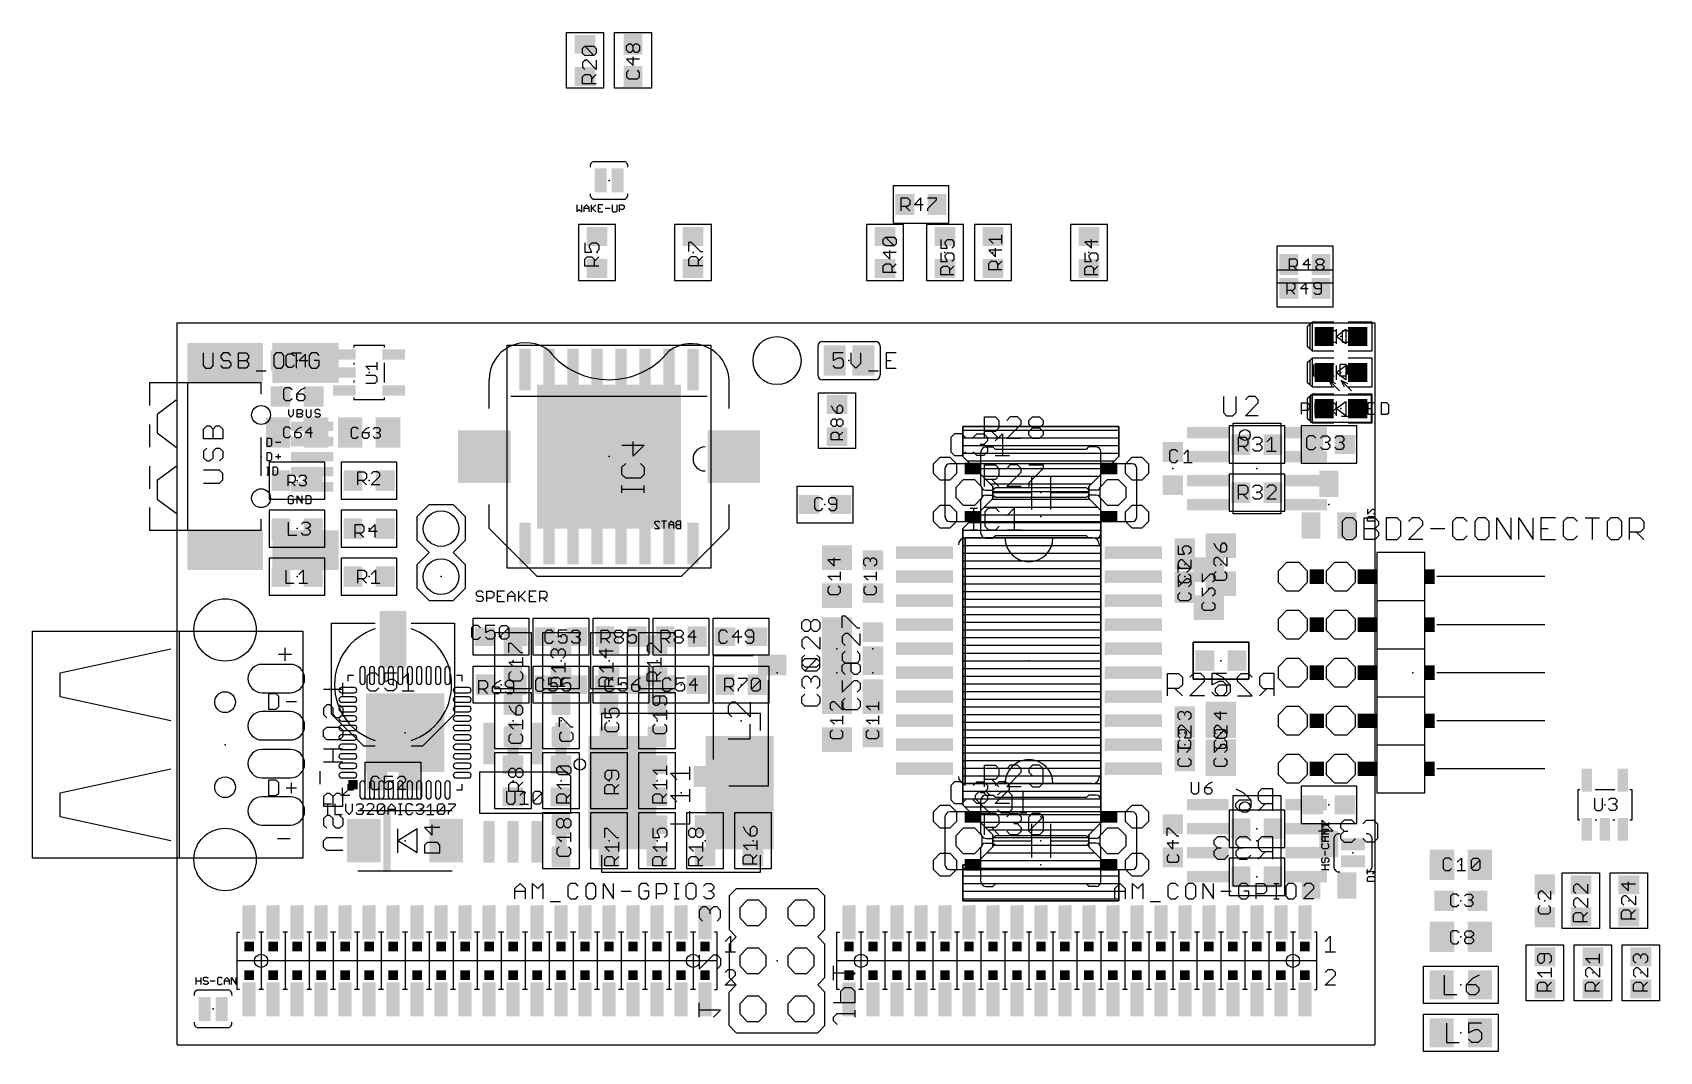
# Model space of a CAD drawing. Extents: x -7.7 to 78.5, y -0.3 to 53.5.
import ezdxf

# ---------------------------------------------------------------- set-up
doc = ezdxf.new("R2010")
doc.units = 0
for name, color, linetype in [('1', 22, 'CONTINUOUS'), ('16', 140, 'CONTINUOUS'), ('17', 82, 'CONTINUOUS'), ('20', 253, 'CONTINUOUS'), ('21', 253, 'CONTINUOUS'), ('22', 53, 'CONTINUOUS'), ('23', 253, 'CONTINUOUS'), ('24', 53, 'CONTINUOUS'), ('25', 253, 'CONTINUOUS'), ('26', 53, 'CONTINUOUS'), ('39', 22, 'CONTINUOUS'), ('40', 140, 'CONTINUOUS')]:
    doc.layers.add(name, color=color, linetype=linetype)

# ---------------------------------------------------------------- blocks, each defined once
blk = doc.blocks.new('RECT')
blk.add_solid([(-0.5, -0.5), (0.5, -0.5), (-0.5, 0.5), (0.5, 0.5)])
blk = doc.blocks.new('SQUAREP')
blk.add_solid([(-0.5, -0.5), (0.5, -0.5), (-0.5, 0.5), (0.5, 0.5)])
blk = doc.blocks.new('OCTAGONP')
blk.add_lwpolyline([(-0.5, -0.2071), (-0.5, 0.2071), (-0.2071, 0.5), (0.2071, 0.5), (0.5, 0.2071), (0.5, -0.2071), (0.2071, -0.5), (-0.2071, -0.5)], close=True)
blk = doc.blocks.new('ROUNDP')
blk.add_circle((0, 0), 0.5)
blk = doc.blocks.new('RECT152000X44800R100')
blk.add_lwpolyline([(0.475, 0), (0.475, 0, 0.4142), (0.335, 0.14), (-0.335, 0.14, 0.4142), (-0.475, 0), (-0.475, 0, 0.4142), (-0.335, -0.14), (0.335, -0.14, 0.4142)], format="xyb", close=True)
blk = doc.blocks.new('LONGP100')
blk.add_lwpolyline([(-0.5, -0.5), (0.5, -0.5, 1), (0.5, 0.5), (-0.5, 0.5, 1)], format="xyb", close=True)

msp = doc.modelspace()

# ---------------------------------------------------------------- linework, layer by layer
at = {"layer": '20'}
for p, q in [((0, 0), (0, 38.184)), ((0, 38.184), (63.391, 38.184)), ((63.391, 38.184), (63.391, 0)), ((0, 0), (63.391, 0))]:
    msp.add_line(p, q, dxfattribs=at)
for centre, radius in [((4.445, 33.315), 0.5), ((4.445, 28.915), 0.5), ((2.54, 18.125), 0.55), ((2.54, 13.625), 0.55), ((4.445, 4.445), 0.35), ((27.305, 4.445), 0.35), ((36.195, 4.445), 0.35), ((59.055, 4.445), 0.35)]:
    msp.add_circle(centre, radius, dxfattribs=at)
at = {"layer": '21'}
for p, q in [((22.06, 46.72), (23.66, 46.72)), ((23.66, 44.72), (22.06, 44.72)), ((59.944, 38.1), (59.817, 37.973)), ((59.817, 37.973), (59.817, 36.957)), ((60.071, 38.227), (59.944, 38.1)), ((59.944, 38.1), (59.944, 36.83)), ((61.214, 38.227), (60.071, 38.227)), ((60.071, 38.227), (60.071, 36.703)), ((63.246, 38.227), (61.976, 38.227)), ((63.246, 36.703), (63.246, 38.227)), ((34.163, 37.211), (36.957, 37.211)), ((61.341, 37.846), (61.341, 37.465)), ((61.341, 37.465), (61.849, 37.846)), ((61.341, 37.465), (61.341, 37.084)), ((61.849, 37.084), (61.341, 37.465)), ((61.849, 37.846), (61.849, 37.084)), ((33.909, 36.957), (33.909, 35.433)), ((37.211, 36.957), (37.211, 35.433)), ((59.817, 36.957), (59.944, 36.83)), ((59.944, 36.195), (59.817, 36.068)), ((59.944, 36.83), (60.071, 36.703)), ((60.071, 36.322), (59.944, 36.195)), ((59.944, 36.195), (59.944, 34.925)), ((60.071, 36.703), (61.214, 36.703)), ((61.214, 36.322), (60.071, 36.322)), ((60.071, 36.322), (60.071, 34.798)), ((61.976, 36.703), (63.246, 36.703)), ((63.246, 36.322), (61.976, 36.322)), ((63.246, 34.798), (63.246, 36.322)), ((59.817, 36.068), (59.817, 35.052)), ((61.341, 35.941), (61.341, 35.56)), ((61.341, 35.56), (61.849, 35.941)), ((61.341, 35.56), (61.341, 35.179)), ((61.849, 35.179), (61.341, 35.56)), ((61.849, 35.941), (61.849, 35.179)), ((-1.455, 35.015), (-1.455, 33.815)), ((4.445, 35.015), (-1.455, 35.015)), ((0.545, 34.99), (0.545, 27.215)), ((4.445, 34.417), (4.445, 34.99)), ((36.957, 35.179), (34.163, 35.179)), ((59.817, 35.052), (59.944, 34.925)), ((59.944, 34.925), (60.071, 34.798)), ((60.071, 34.798), (61.214, 34.798)), ((60.96, 35.1536), (61.5188, 34.5948)), ((60.96, 35.1536), (61.1378, 34.798)), ((60.96, 35.1536), (61.3156, 34.9758)), ((61.595, 35.1536), (62.1538, 34.5948)), ((61.595, 35.1536), (61.7728, 34.798)), ((61.595, 35.1536), (61.9506, 34.9758)), ((61.976, 34.798), (63.246, 34.798)), ((-1.055, 33.365), (-0.055, 34.115)), ((5.8908, 33.6045), (5.8908, 33.3334)), ((6.162, 33.3334), (6.162, 33.6045)), ((6.3586, 33.1978), (6.3586, 33.6045)), ((6.3586, 33.6045), (6.5619, 33.6045)), ((6.5619, 33.6045), (6.6297, 33.5368)), ((6.8263, 33.6045), (6.8263, 33.2656)), ((7.0975, 33.2656), (7.0975, 33.6045)), ((7.3619, 33.6045), (7.2941, 33.5368)), ((7.4975, 33.6045), (7.3619, 33.6045)), ((7.5652, 33.5368), (7.4975, 33.6045)), ((17.67, 34.315), (28.05, 34.315)), ((59.944, 34.29), (59.817, 34.163)), ((59.817, 34.163), (59.817, 33.147)), ((60.071, 34.417), (59.944, 34.29)), ((59.944, 34.29), (59.944, 33.02)), ((61.214, 34.417), (60.071, 34.417)), ((60.071, 34.417), (60.071, 32.893)), ((61.341, 34.036), (61.341, 33.655)), ((61.341, 33.655), (61.849, 34.036)), ((61.341, 33.655), (61.341, 33.274)), ((61.849, 33.274), (61.341, 33.655)), ((61.849, 34.036), (61.849, 33.274)), ((63.246, 34.417), (61.976, 34.417)), ((63.246, 32.893), (63.246, 34.417)), ((-1.455, 32.815), (-1.455, 31.615)), ((-1.055, 33.365), (-1.055, 32.365)), ((1.3961, 32.5652), (1.5656, 32.7347)), ((1.5656, 32.7347), (1.7351, 32.7347)), ((1.7351, 32.7347), (1.9046, 32.5652)), ((1.9046, 32.5652), (2.074, 32.7347)), ((2.074, 32.7347), (2.2435, 32.7347)), ((2.2435, 32.7347), (2.413, 32.5652)), ((5.8908, 33.3334), (6.0264, 33.1978)), ((6.0264, 33.1978), (6.162, 33.3334)), ((6.3586, 33.4012), (6.5619, 33.4012)), ((6.5619, 33.1978), (6.3586, 33.1978)), ((6.6297, 33.469), (6.5619, 33.4012)), ((6.5619, 33.4012), (6.6297, 33.3334)), ((6.6297, 33.2656), (6.5619, 33.1978)), ((6.6297, 33.5368), (6.6297, 33.469)), ((6.6297, 33.3334), (6.6297, 33.2656)), ((6.8263, 33.2656), (6.8941, 33.1978)), ((6.8941, 33.1978), (7.0297, 33.1978)), ((7.0297, 33.1978), (7.0975, 33.2656)), ((7.2941, 33.5368), (7.2941, 33.469)), ((7.2941, 33.469), (7.3619, 33.4012)), ((7.3619, 33.1978), (7.2941, 33.2656)), ((7.3619, 33.4012), (7.4975, 33.4012)), ((7.4975, 33.1978), (7.3619, 33.1978)), ((7.4975, 33.4012), (7.5652, 33.3334)), ((7.5652, 33.2656), (7.4975, 33.1978)), ((7.5652, 33.3334), (7.5652, 33.2656)), ((55.885, 28.08), (55.885, 32.88)), ((55.885, 32.88), (58.415, 32.88)), ((58.415, 32.88), (58.415, 28.08)), ((59.817, 33.147), (59.944, 33.02)), ((59.944, 33.02), (60.071, 32.893)), ((60.071, 32.893), (61.214, 32.893)), ((61.976, 32.893), (63.246, 32.893)), ((-1.055, 32.365), (-0.055, 31.615)), ((1.3961, 32.0568), (1.3961, 32.5652)), ((2.413, 32.0568), (1.3961, 32.0568)), ((1.9046, 32.0568), (1.9046, 32.5652)), ((2.413, 32.5652), (2.413, 32.0568)), ((4.445, 30.099), (4.445, 32.131)), ((4.7478, 32.0805), (4.7478, 31.6738)), ((4.9512, 32.0805), (4.7478, 32.0805)), ((5.019, 32.0128), (4.9512, 32.0805)), ((5.019, 31.7416), (5.019, 32.0128)), ((5.2156, 31.8772), (5.4867, 31.8772)), ((1.5656, 31.5653), (1.3961, 31.3958)), ((1.3961, 31.3958), (1.3961, 31.0569)), ((1.3961, 31.0569), (1.5656, 30.8874)), ((1.7351, 30.8874), (1.9046, 31.0569)), ((1.9046, 31.3958), (2.074, 31.5653)), ((1.9046, 31.0569), (1.9046, 31.3958)), ((2.074, 31.5653), (2.2435, 31.5653)), ((2.2435, 31.5653), (2.413, 31.3958)), ((2.413, 31.0569), (2.2435, 30.8874)), ((2.413, 31.3958), (2.413, 31.0569)), ((4.7478, 31.6738), (4.9512, 31.6738)), ((4.7478, 31.3185), (4.7478, 30.9118)), ((4.9512, 31.3185), (4.7478, 31.3185)), ((4.9512, 31.6738), (5.019, 31.7416)), ((5.019, 31.2508), (4.9512, 31.3185)), ((5.019, 30.9796), (5.019, 31.2508)), ((5.2156, 31.1152), (5.4867, 31.1152)), ((5.3511, 31.2508), (5.3511, 30.9796)), ((42.545, 29.591), (42.545, 31.369)), ((42.799, 31.623), (43.18, 31.623)), ((43.307, 31.496), (43.18, 31.623)), ((48.133, 31.496), (43.307, 31.496)), ((48.133, 31.496), (48.26, 31.623)), ((48.641, 31.623), (48.26, 31.623)), ((48.895, 29.591), (48.895, 31.369)), ((-1.455, 30.615), (-1.455, 29.415)), ((-1.055, 29.865), (-0.055, 30.615)), ((2.2435, 30.3959), (1.3961, 30.3959)), ((1.5656, 30.8874), (1.7351, 30.8874)), ((2.413, 30.2264), (2.2435, 30.3959)), ((2.413, 29.8875), (2.413, 30.2264)), ((4.7478, 30.9118), (4.9512, 30.9118)), ((4.7478, 30.5565), (4.8834, 30.5565)), ((4.7478, 30.1498), (4.8834, 30.1498)), ((4.8156, 30.1498), (4.8156, 30.5565)), ((4.9512, 30.9118), (5.019, 30.9796)), ((5.0596, 30.5565), (5.0596, 30.1498)), ((5.263, 30.5565), (5.0596, 30.5565)), ((5.0596, 30.1498), (5.263, 30.1498)), ((5.3308, 30.4888), (5.263, 30.5565)), ((5.263, 30.1498), (5.3308, 30.2176)), ((5.3308, 30.2176), (5.3308, 30.4888)), ((40.64, 30.48), (40.64, 27.94)), ((50.546, 30.734), (40.894, 30.734)), ((50.8, 27.94), (50.8, 30.48)), ((-1.055, 29.865), (-1.055, 28.865)), ((1.3961, 29.718), (2.2435, 29.718)), ((2.2435, 29.718), (2.413, 29.8875)), ((42.799, 29.337), (43.18, 29.337)), ((43.307, 29.464), (43.18, 29.337)), ((48.133, 29.464), (43.307, 29.464)), ((45.212, 30.099), (45.212, 29.21)), ((46.228, 30.099), (46.228, 29.21)), ((48.133, 29.464), (48.26, 29.337)), ((48.641, 29.337), (48.26, 29.337)), ((-1.455, 28.415), (-1.455, 27.215)), ((-1.055, 28.865), (-0.055, 28.115)), ((5.9523, 29.0325), (5.8845, 28.9648)), ((5.8845, 28.9648), (5.8845, 28.6936)), ((5.8845, 28.6936), (5.9523, 28.6258)), ((6.0879, 29.0325), (5.9523, 29.0325)), ((5.9523, 28.6258), (6.0879, 28.6258)), ((6.1557, 28.8292), (6.0201, 28.8292)), ((6.1557, 28.9648), (6.0879, 29.0325)), ((6.0879, 28.6258), (6.1557, 28.6936)), ((6.1557, 28.6936), (6.1557, 28.8292)), ((6.3523, 28.6258), (6.3523, 29.0325)), ((6.3523, 29.0325), (6.6234, 28.6258)), ((6.6234, 28.6258), (6.6234, 29.0325)), ((6.82, 29.0325), (6.82, 28.6258)), ((7.0234, 29.0325), (6.82, 29.0325)), ((6.82, 28.6258), (7.0234, 28.6258)), ((7.0912, 28.9648), (7.0234, 29.0325)), ((7.0234, 28.6258), (7.0912, 28.6936)), ((7.0912, 28.6936), (7.0912, 28.9648)), ((12.7, 27.94), (13.335, 28.575)), ((13.335, 28.575), (14.605, 28.575)), ((14.605, 28.575), (15.24, 27.94)), ((42.545, 27.051), (42.545, 28.829)), ((42.799, 29.083), (43.18, 29.083)), ((43.18, 29.21), (45.212, 29.21)), ((43.307, 28.956), (43.18, 29.083)), ((48.133, 28.956), (43.307, 28.956)), ((45.212, 29.21), (45.212, 28.321)), ((46.228, 29.21), (48.26, 29.21)), ((46.228, 29.21), (46.228, 28.321)), ((48.133, 28.956), (48.26, 29.083)), ((48.641, 29.083), (48.26, 29.083)), ((48.895, 27.051), (48.895, 28.829)), ((4.445, 27.215), (4.445, 27.813)), ((12.7, 26.67), (12.7, 27.94)), ((15.24, 27.94), (15.24, 26.67)), ((40.894, 27.686), (50.546, 27.686)), ((58.415, 28.08), (55.885, 28.08)), ((-1.455, 27.215), (0.545, 27.215)), ((0.545, 27.215), (4.445, 27.215)), ((41.7068, 26.797), (41.7068, 13.843)), ((43.815, 26.8224), (41.7322, 26.8224)), ((42.799, 26.797), (43.18, 26.797)), ((43.307, 26.924), (43.18, 26.797)), ((48.133, 26.924), (43.307, 26.924)), ((46.355, 26.8224), (43.815, 26.8224)), ((48.4378, 26.8224), (46.355, 26.8224)), ((48.133, 26.924), (48.26, 26.797)), ((48.641, 26.797), (48.26, 26.797)), ((13.335, 26.035), (12.7, 26.67)), ((12.7, 25.4), (13.335, 26.035)), ((15.24, 26.67), (14.605, 26.035)), ((14.605, 26.035), (15.24, 25.4)), ((63.5, 26.035), (63.5, 23.495)), ((66.04, 26.035), (63.5, 26.035)), ((66.04, 23.495), (66.04, 26.035)), ((12.7, 24.13), (12.7, 25.4)), ((15.24, 25.4), (15.24, 24.13)), ((12.7, 24.13), (13.335, 23.495)), ((14.605, 23.495), (15.24, 24.13)), ((72.39, 24.765), (66.675, 24.765)), ((13.335, 23.495), (14.605, 23.495)), ((63.5, 23.495), (66.04, 23.495)), ((63.5, 23.495), (63.5, 20.955)), ((66.04, 20.955), (66.04, 23.495)), ((8.18, 17.5), (8.18, 22.3)), ((8.18, 22.3), (10.48, 22.3)), ((12.38, 22.3), (14.68, 22.3)), ((14.68, 22.3), (14.68, 17.5)), ((72.39, 22.225), (66.675, 22.225)), ((63.5, 20.955), (66.04, 20.955)), ((63.5, 20.955), (63.5, 18.415)), ((66.04, 18.415), (66.04, 20.955)), ((72.39, 19.685), (66.675, 19.685)), ((63.5, 18.415), (66.04, 18.415)), ((63.5, 18.415), (63.5, 15.875)), ((66.04, 15.875), (66.04, 18.415)), ((9.88, 15.8), (8.18, 17.5)), ((14.68, 17.5), (12.98, 15.8)), ((30.87, 17.535), (22.47, 17.535)), ((22.47, 17.535), (22.47, 16.635)), ((30.87, 16.635), (30.87, 17.535)), ((72.39, 17.145), (66.675, 17.145)), ((10.48, 15.8), (9.88, 15.8)), ((12.98, 15.8), (12.38, 15.8)), ((63.5, 15.875), (66.04, 15.875)), ((63.5, 15.875), (63.5, 13.335)), ((66.04, 13.335), (66.04, 15.875)), ((16.015, 12.235), (16.015, 14.435)), ((16.015, 14.435), (20.615, 14.435)), ((20.615, 14.435), (20.815, 14.235)), ((20.815, 14.235), (20.815, 12.235)), ((41.7322, 13.8176), (48.4378, 13.8176)), ((72.39, 14.605), (66.675, 14.605)), ((42.545, 11.176), (42.545, 12.954)), ((42.799, 13.208), (43.18, 13.208)), ((43.307, 13.081), (43.18, 13.208)), ((48.133, 13.081), (43.307, 13.081)), ((48.133, 13.081), (48.26, 13.208)), ((48.641, 13.208), (48.26, 13.208)), ((48.895, 11.176), (48.895, 12.954)), ((55.885, 8.395), (55.885, 13.195)), ((55.885, 13.195), (58.415, 13.195)), ((58.415, 13.195), (58.415, 8.395)), ((63.5, 13.335), (66.04, 13.335)), ((74.1426, 11.8896), (74.1426, 13.5104)), ((74.1426, 13.5104), (74.2374, 13.5104)), ((75.0426, 13.5104), (76.0874, 13.5104)), ((76.8926, 13.5104), (76.9874, 13.5104)), ((76.9874, 13.5104), (76.9874, 11.8896)), ((9.565, 12.399), (14.565, 12.399)), ((20.815, 12.235), (16.015, 12.235)), ((40.64, 12.065), (40.64, 9.525)), ((50.546, 12.319), (40.894, 12.319)), ((50.8, 9.525), (50.8, 12.065)), ((12.7, 11.43), (11.684, 10.795)), ((11.684, 10.16), (11.684, 11.43)), ((12.7, 10.16), (12.7, 11.43)), ((45.212, 11.684), (45.212, 10.795)), ((46.228, 11.684), (46.228, 10.795)), ((74.2374, 11.8896), (74.1426, 11.8896)), ((75.1374, 11.8896), (75.0426, 11.8896)), ((76.0874, 11.8896), (75.9926, 11.8896)), ((76.9874, 11.8896), (76.8926, 11.8896)), ((12.7, 10.16), (11.684, 10.795)), ((42.545, 8.636), (42.545, 10.414)), ((42.799, 10.922), (43.18, 10.922)), ((42.799, 10.668), (43.18, 10.668)), ((43.307, 11.049), (43.18, 10.922)), ((43.18, 10.795), (45.212, 10.795)), ((43.307, 10.541), (43.18, 10.668)), ((48.133, 11.049), (43.307, 11.049)), ((48.133, 10.541), (43.307, 10.541)), ((45.212, 10.795), (45.212, 9.906)), ((46.228, 10.795), (48.26, 10.795)), ((46.228, 10.795), (46.228, 9.906)), ((48.133, 11.049), (48.26, 10.922)), ((48.133, 10.541), (48.26, 10.668)), ((48.641, 10.922), (48.26, 10.922)), ((48.641, 10.668), (48.26, 10.668)), ((48.895, 8.636), (48.895, 10.414)), ((61.23, 9.36), (61.23, 10.96)), ((63.23, 10.96), (63.23, 9.36)), ((22.47, 10.035), (22.47, 9.135)), ((30.87, 9.135), (30.87, 10.035)), ((14.565, 9.191), (9.565, 9.191)), ((22.47, 9.135), (30.87, 9.135)), ((40.894, 9.271), (50.546, 9.271)), ((42.799, 8.382), (43.18, 8.382)), ((43.307, 8.509), (43.18, 8.382)), ((48.133, 8.509), (43.307, 8.509)), ((48.133, 8.509), (48.26, 8.382)), ((48.641, 8.382), (48.26, 8.382)), ((58.415, 8.395), (55.885, 8.395)), ((3.175, 4.445), (3.175, 5.969)), ((3.175, 5.969), (3.302, 5.969)), ((4.445, 5.969), (4.318, 5.969)), ((4.572, 5.969), (4.445, 5.969)), ((4.445, 5.969), (4.445, 4.445)), ((5.715, 5.969), (5.588, 5.969)), ((5.842, 5.969), (5.715, 5.969)), ((5.715, 5.969), (5.715, 4.445)), ((6.985, 5.969), (6.858, 5.969)), ((7.112, 5.969), (6.985, 5.969)), ((6.985, 5.969), (6.985, 4.445)), ((8.255, 5.969), (8.128, 5.969)), ((8.382, 5.969), (8.255, 5.969)), ((8.255, 5.969), (8.255, 4.445)), ((9.525, 5.969), (9.398, 5.969)), ((9.652, 5.969), (9.525, 5.969)), ((9.525, 5.969), (9.525, 4.445)), ((10.795, 5.969), (10.668, 5.969)), ((10.922, 5.969), (10.795, 5.969)), ((10.795, 5.969), (10.795, 4.445)), ((12.065, 5.969), (11.938, 5.969)), ((12.192, 5.969), (12.065, 5.969)), ((12.065, 5.969), (12.065, 4.445)), ((13.335, 5.969), (13.208, 5.969)), ((13.462, 5.969), (13.335, 5.969)), ((13.335, 5.969), (13.335, 4.445)), ((14.605, 5.969), (14.478, 5.969)), ((14.732, 5.969), (14.605, 5.969)), ((14.605, 5.969), (14.605, 4.445)), ((15.875, 5.969), (15.748, 5.969)), ((16.002, 5.969), (15.875, 5.969)), ((15.875, 5.969), (15.875, 4.445)), ((17.145, 5.969), (17.018, 5.969)), ((17.272, 5.969), (17.145, 5.969)), ((17.145, 5.969), (17.145, 4.445)), ((18.415, 5.969), (18.288, 5.969)), ((18.542, 5.969), (18.415, 5.969)), ((18.415, 5.969), (18.415, 4.445)), ((19.685, 5.969), (19.558, 5.969)), ((19.812, 5.969), (19.685, 5.969)), ((19.685, 5.969), (19.685, 4.445)), ((20.955, 5.969), (20.828, 5.969)), ((21.082, 5.969), (20.955, 5.969)), ((20.955, 5.969), (20.955, 4.445)), ((22.225, 5.969), (22.098, 5.969)), ((22.352, 5.969), (22.225, 5.969)), ((22.225, 5.969), (22.225, 4.445)), ((23.495, 5.969), (23.368, 5.969)), ((23.622, 5.969), (23.495, 5.969)), ((23.495, 5.969), (23.495, 4.445)), ((24.765, 5.969), (24.638, 5.969)), ((24.892, 5.969), (24.765, 5.969)), ((24.765, 5.969), (24.765, 4.445)), ((26.035, 5.969), (25.908, 5.969)), ((26.162, 5.969), (26.035, 5.969)), ((26.035, 5.969), (26.035, 4.445)), ((27.305, 5.969), (27.178, 5.969)), ((27.432, 5.969), (27.305, 5.969)), ((27.305, 5.969), (27.305, 4.445)), ((28.575, 5.969), (28.448, 5.969)), ((28.575, 4.445), (28.575, 5.969)), ((29.0111, 5.4699), (29.2822, 5.7411)), ((29.2822, 5.7411), (29.2822, 4.9276)), ((34.925, 4.445), (34.925, 5.969)), ((34.925, 5.969), (35.052, 5.969)), ((36.195, 5.969), (36.068, 5.969)), ((36.322, 5.969), (36.195, 5.969)), ((36.195, 5.969), (36.195, 4.445)), ((37.465, 5.969), (37.338, 5.969)), ((37.592, 5.969), (37.465, 5.969)), ((37.465, 5.969), (37.465, 4.445)), ((38.735, 5.969), (38.608, 5.969)), ((38.862, 5.969), (38.735, 5.969)), ((38.735, 5.969), (38.735, 4.445)), ((40.005, 5.969), (39.878, 5.969)), ((40.132, 5.969), (40.005, 5.969)), ((40.005, 5.969), (40.005, 4.445)), ((41.275, 5.969), (41.148, 5.969)), ((41.402, 5.969), (41.275, 5.969)), ((41.275, 5.969), (41.275, 4.445)), ((42.545, 5.969), (42.418, 5.969)), ((42.672, 5.969), (42.545, 5.969)), ((42.545, 5.969), (42.545, 4.445)), ((43.815, 5.969), (43.688, 5.969)), ((43.942, 5.969), (43.815, 5.969)), ((43.815, 5.969), (43.815, 4.445)), ((45.085, 5.969), (44.958, 5.969)), ((45.212, 5.969), (45.085, 5.969)), ((45.085, 5.969), (45.085, 4.445)), ((46.355, 5.969), (46.228, 5.969)), ((46.482, 5.969), (46.355, 5.969)), ((46.355, 5.969), (46.355, 4.445)), ((47.625, 5.969), (47.498, 5.969)), ((47.752, 5.969), (47.625, 5.969)), ((47.625, 5.969), (47.625, 4.445)), ((48.895, 5.969), (48.768, 5.969)), ((49.022, 5.969), (48.895, 5.969)), ((48.895, 5.969), (48.895, 4.445)), ((50.165, 5.969), (50.038, 5.969)), ((50.292, 5.969), (50.165, 5.969)), ((50.165, 5.969), (50.165, 4.445)), ((51.435, 5.969), (51.308, 5.969)), ((51.562, 5.969), (51.435, 5.969)), ((51.435, 5.969), (51.435, 4.445)), ((52.705, 5.969), (52.578, 5.969)), ((52.832, 5.969), (52.705, 5.969)), ((52.705, 5.969), (52.705, 4.445)), ((53.975, 5.969), (53.848, 5.969)), ((54.102, 5.969), (53.975, 5.969)), ((53.975, 5.969), (53.975, 4.445)), ((55.245, 5.969), (55.118, 5.969)), ((55.372, 5.969), (55.245, 5.969)), ((55.245, 5.969), (55.245, 4.445)), ((56.515, 5.969), (56.388, 5.969)), ((56.642, 5.969), (56.515, 5.969)), ((56.515, 5.969), (56.515, 4.445)), ((57.785, 5.969), (57.658, 5.969)), ((57.912, 5.969), (57.785, 5.969)), ((57.785, 5.969), (57.785, 4.445)), ((59.055, 5.969), (58.928, 5.969)), ((59.182, 5.969), (59.055, 5.969)), ((59.055, 5.969), (59.055, 4.445)), ((60.325, 5.969), (60.198, 5.969)), ((60.325, 4.445), (60.325, 5.969)), ((60.7611, 5.4699), (61.0322, 5.7411)), ((61.0322, 5.7411), (61.0322, 4.9276)), ((3.175, 2.921), (3.175, 4.445)), ((4.445, 4.445), (3.175, 4.445)), ((5.715, 4.445), (4.445, 4.445)), ((4.445, 4.445), (4.445, 2.921)), ((6.985, 4.445), (5.715, 4.445)), ((5.715, 4.445), (5.715, 2.921)), ((8.255, 4.445), (6.985, 4.445)), ((6.985, 4.445), (6.985, 2.921)), ((9.525, 4.445), (8.255, 4.445)), ((8.255, 4.445), (8.255, 2.921)), ((10.795, 4.445), (9.525, 4.445)), ((9.525, 4.445), (9.525, 2.921)), ((12.065, 4.445), (10.795, 4.445)), ((10.795, 4.445), (10.795, 2.921)), ((13.335, 4.445), (12.065, 4.445)), ((12.065, 4.445), (12.065, 2.921)), ((14.605, 4.445), (13.335, 4.445)), ((13.335, 4.445), (13.335, 2.921)), ((15.875, 4.445), (14.605, 4.445)), ((14.605, 4.445), (14.605, 2.921)), ((17.145, 4.445), (15.875, 4.445)), ((15.875, 4.445), (15.875, 2.921)), ((18.415, 4.445), (17.145, 4.445)), ((17.145, 4.445), (17.145, 2.921)), ((19.685, 4.445), (18.415, 4.445)), ((18.415, 4.445), (18.415, 2.921)), ((20.955, 4.445), (19.685, 4.445)), ((19.685, 4.445), (19.685, 2.921)), ((22.225, 4.445), (20.955, 4.445)), ((20.955, 4.445), (20.955, 2.921)), ((23.495, 4.445), (22.225, 4.445)), ((22.225, 4.445), (22.225, 2.921)), ((24.765, 4.445), (23.495, 4.445)), ((23.495, 4.445), (23.495, 2.921)), ((26.035, 4.445), (24.765, 4.445)), ((24.765, 4.445), (24.765, 2.921)), ((27.305, 4.445), (26.035, 4.445)), ((26.035, 4.445), (26.035, 2.921)), ((28.575, 4.445), (27.305, 4.445)), ((27.305, 4.445), (27.305, 2.921)), ((28.575, 2.921), (28.575, 4.445)), ((29.0111, 4.9276), (29.5534, 4.9276)), ((34.925, 2.921), (34.925, 4.445)), ((36.195, 4.445), (34.925, 4.445)), ((37.465, 4.445), (36.195, 4.445)), ((36.195, 4.445), (36.195, 2.921)), ((38.735, 4.445), (37.465, 4.445)), ((37.465, 4.445), (37.465, 2.921)), ((40.005, 4.445), (38.735, 4.445)), ((38.735, 4.445), (38.735, 2.921)), ((41.275, 4.445), (40.005, 4.445)), ((40.005, 4.445), (40.005, 2.921)), ((42.545, 4.445), (41.275, 4.445)), ((41.275, 4.445), (41.275, 2.921)), ((43.815, 4.445), (42.545, 4.445)), ((42.545, 4.445), (42.545, 2.921)), ((45.085, 4.445), (43.815, 4.445)), ((43.815, 4.445), (43.815, 2.921)), ((46.355, 4.445), (45.085, 4.445)), ((45.085, 4.445), (45.085, 2.921)), ((47.625, 4.445), (46.355, 4.445)), ((46.355, 4.445), (46.355, 2.921)), ((48.895, 4.445), (47.625, 4.445)), ((47.625, 4.445), (47.625, 2.921)), ((50.165, 4.445), (48.895, 4.445)), ((48.895, 4.445), (48.895, 2.921)), ((51.435, 4.445), (50.165, 4.445)), ((50.165, 4.445), (50.165, 2.921)), ((52.705, 4.445), (51.435, 4.445)), ((51.435, 4.445), (51.435, 2.921)), ((53.975, 4.445), (52.705, 4.445)), ((52.705, 4.445), (52.705, 2.921)), ((55.245, 4.445), (53.975, 4.445)), ((53.975, 4.445), (53.975, 2.921)), ((56.515, 4.445), (55.245, 4.445)), ((55.245, 4.445), (55.245, 2.921)), ((57.785, 4.445), (56.515, 4.445)), ((56.515, 4.445), (56.515, 2.921)), ((59.055, 4.445), (57.785, 4.445)), ((57.785, 4.445), (57.785, 2.921)), ((60.325, 4.445), (59.055, 4.445)), ((59.055, 4.445), (59.055, 2.921)), ((60.325, 2.921), (60.325, 4.445)), ((60.7611, 4.9276), (61.3034, 4.9276)), ((29.1467, 3.9631), (29.0111, 3.8275)), ((29.0111, 3.1496), (29.5534, 3.6919)), ((29.4178, 3.9631), (29.1467, 3.9631)), ((29.5534, 3.8275), (29.4178, 3.9631)), ((29.5534, 3.6919), (29.5534, 3.8275)), ((60.8967, 3.9631), (60.7611, 3.8275)), ((60.7611, 3.1496), (61.3034, 3.6919)), ((61.1678, 3.9631), (60.8967, 3.9631)), ((61.3034, 3.8275), (61.1678, 3.9631)), ((61.3034, 3.6919), (61.3034, 3.8275)), ((1.105, 2.905), (2.705, 2.905)), ((3.302, 2.921), (3.175, 2.921)), ((4.572, 2.921), (4.318, 2.921)), ((5.715, 2.921), (5.588, 2.921)), ((5.842, 2.921), (5.715, 2.921)), ((6.985, 2.921), (6.858, 2.921)), ((7.112, 2.921), (6.985, 2.921)), ((8.255, 2.921), (8.128, 2.921)), ((8.382, 2.921), (8.255, 2.921)), ((9.525, 2.921), (9.398, 2.921)), ((9.652, 2.921), (9.525, 2.921)), ((10.795, 2.921), (10.668, 2.921)), ((10.922, 2.921), (10.795, 2.921)), ((12.065, 2.921), (11.938, 2.921)), ((12.192, 2.921), (12.065, 2.921)), ((13.335, 2.921), (13.208, 2.921)), ((13.462, 2.921), (13.335, 2.921)), ((14.605, 2.921), (14.478, 2.921)), ((14.732, 2.921), (14.605, 2.921)), ((15.875, 2.921), (15.748, 2.921)), ((16.002, 2.921), (15.875, 2.921)), ((17.145, 2.921), (17.018, 2.921)), ((17.272, 2.921), (17.145, 2.921)), ((18.415, 2.921), (18.288, 2.921)), ((18.542, 2.921), (18.415, 2.921)), ((19.685, 2.921), (19.558, 2.921)), ((19.812, 2.921), (19.685, 2.921)), ((20.955, 2.921), (20.828, 2.921)), ((21.082, 2.921), (20.955, 2.921)), ((22.225, 2.921), (22.098, 2.921)), ((22.352, 2.921), (22.225, 2.921)), ((23.495, 2.921), (23.368, 2.921)), ((23.622, 2.921), (23.495, 2.921)), ((24.765, 2.921), (24.638, 2.921)), ((24.892, 2.921), (24.765, 2.921)), ((26.035, 2.921), (25.908, 2.921)), ((26.162, 2.921), (26.035, 2.921)), ((27.305, 2.921), (27.178, 2.921)), ((27.432, 2.921), (27.305, 2.921)), ((28.448, 2.921), (28.575, 2.921)), ((29.5534, 3.1496), (29.0111, 3.1496)), ((35.052, 2.921), (34.925, 2.921)), ((36.322, 2.921), (36.068, 2.921)), ((37.465, 2.921), (37.338, 2.921)), ((37.592, 2.921), (37.465, 2.921)), ((38.735, 2.921), (38.608, 2.921)), ((38.862, 2.921), (38.735, 2.921)), ((40.005, 2.921), (39.878, 2.921)), ((40.132, 2.921), (40.005, 2.921)), ((41.275, 2.921), (41.148, 2.921)), ((41.402, 2.921), (41.275, 2.921)), ((42.545, 2.921), (42.418, 2.921)), ((42.672, 2.921), (42.545, 2.921)), ((43.815, 2.921), (43.688, 2.921)), ((43.942, 2.921), (43.815, 2.921)), ((45.085, 2.921), (44.958, 2.921)), ((45.212, 2.921), (45.085, 2.921)), ((46.355, 2.921), (46.228, 2.921)), ((46.482, 2.921), (46.355, 2.921)), ((47.625, 2.921), (47.498, 2.921)), ((47.752, 2.921), (47.625, 2.921)), ((48.895, 2.921), (48.768, 2.921)), ((49.022, 2.921), (48.895, 2.921)), ((50.165, 2.921), (50.038, 2.921)), ((50.292, 2.921), (50.165, 2.921)), ((51.435, 2.921), (51.308, 2.921)), ((51.562, 2.921), (51.435, 2.921)), ((52.705, 2.921), (52.578, 2.921)), ((52.832, 2.921), (52.705, 2.921)), ((53.975, 2.921), (53.848, 2.921)), ((54.102, 2.921), (53.975, 2.921)), ((55.245, 2.921), (55.118, 2.921)), ((55.372, 2.921), (55.245, 2.921)), ((56.515, 2.921), (56.388, 2.921)), ((56.642, 2.921), (56.515, 2.921)), ((57.785, 2.921), (57.658, 2.921)), ((57.912, 2.921), (57.785, 2.921)), ((59.055, 2.921), (58.928, 2.921)), ((59.182, 2.921), (59.055, 2.921)), ((60.198, 2.921), (60.325, 2.921)), ((61.3034, 3.1496), (60.7611, 3.1496)), ((2.705, 0.905), (1.105, 0.905))]:
    msp.add_line(p, q, dxfattribs=at)
for centre, radius in [((31.75, 36.195), 1.27), ((56.515, 32.258), 0.2839), ((21.315, 14.835), 0.3), ((56.515, 12.573), 0.2839)]:
    msp.add_circle(centre, radius, dxfattribs=at)
for centre, radius, start, end in [((22.11, 46.47), 0.255, 101.3099, 191.3099), ((23.61, 46.47), 0.255, 348.6901, 78.6901), ((22.11, 44.97), 0.255, 168.6901, 258.6901), ((23.61, 44.97), 0.255, 281.3099, 11.3099), ((34.163, 36.957), 0.254, 90, 180), ((36.957, 36.957), 0.254, 0, 90), ((34.163, 35.433), 0.254, 180, 270), ((36.957, 35.433), 0.254, 270, 0), ((27.94, 30.988), 0.635, 90, 270), ((42.799, 31.369), 0.254, 90, 180), ((48.641, 31.369), 0.254, 0, 90), ((40.894, 30.48), 0.254, 90, 180), ((50.546, 30.48), 0.254, 0, 90), ((42.799, 29.591), 0.254, 180, 270), ((48.641, 29.591), 0.254, 270, 0), ((42.799, 28.829), 0.254, 90, 180), ((48.641, 28.829), 0.254, 0, 90), ((40.894, 27.94), 0.254, 180, 270), ((50.546, 27.94), 0.254, 270, 0), ((41.7322, 26.4414), 0.381, 90, 180), ((42.799, 27.051), 0.254, 180, 270), ((45.085, 26.8224), 1.27, 180, 0), ((48.4378, 26.4414), 0.381, 0, 90), ((48.641, 27.051), 0.254, 270, 0), ((11.43, 19.05), 3.0992, 107.8503, 252.1497), ((11.43, 19.05), 3.0992, 287.8503, 72.1497), ((41.7322, 14.1986), 0.381, 180, 270), ((48.4378, 14.1986), 0.381, 270, 0), ((42.799, 12.954), 0.254, 90, 180), ((48.641, 12.954), 0.254, 0, 90), ((40.894, 12.065), 0.254, 90, 180), ((50.546, 12.065), 0.254, 0, 90), ((42.799, 11.176), 0.254, 180, 270), ((42.799, 10.414), 0.254, 90, 180), ((48.641, 11.176), 0.254, 270, 0), ((48.641, 10.414), 0.254, 0, 90), ((61.48, 10.91), 0.255, 78.6901, 168.6901), ((62.98, 10.91), 0.255, 11.3099, 101.3099), ((40.894, 9.525), 0.254, 180, 270), ((50.546, 9.525), 0.254, 270, 0), ((42.799, 8.636), 0.254, 180, 270), ((48.641, 8.636), 0.254, 270, 0), ((61.48, 9.41), 0.255, 191.3099, 281.3099), ((62.98, 9.41), 0.255, 258.6901, 348.6901), ((1.155, 2.655), 0.255, 101.3099, 191.3099), ((2.655, 2.655), 0.255, 348.6901, 78.6901), ((1.155, 1.155), 0.255, 168.6901, 258.6901), ((2.655, 1.155), 0.255, 281.3099, 11.3099)]:
    msp.add_arc(centre, radius, start, end, dxfattribs=at)
at = {"layer": '22'}
for p, q in [((10.9704, 36.9824), (9.3496, 36.9824)), ((9.3496, 36.9824), (9.3496, 36.8876)), ((10.9704, 36.8876), (10.9704, 36.9824)), ((9.3496, 36.0824), (9.3496, 35.9876)), ((10.9704, 35.0376), (10.9704, 36.0824)), ((9.3496, 35.1324), (9.3496, 35.0376)), ((16.51, 33.655), (16.51, 35.179)), ((29.21, 33.655), (29.21, 35.179)), ((9.3496, 34.2324), (9.3496, 34.1376)), ((9.3496, 34.1376), (10.9704, 34.1376)), ((10.9704, 34.1376), (10.9704, 34.2324)), ((16.51, 27.305), (16.51, 28.575)), ((29.21, 27.305), (29.21, 28.575)), ((19.05, 24.765), (16.51, 27.305)), ((29.21, 27.305), (26.67, 24.765)), ((41.7068, 13.843), (41.7068, 26.797)), ((41.7322, 26.8224), (48.4378, 26.8224)), ((26.67, 24.765), (19.05, 24.765)), ((-7.65, 9.875), (-7.65, 21.875)), ((-7.65, 21.875), (6.65, 21.875)), ((0.127, 9.906), (0.127, 21.844)), ((6.65, 21.875), (6.65, 9.875)), ((-6.18, 19.685), (-0.33, 20.955)), ((5.7146, 20.32), (5.7146, 20.9979)), ((5.3756, 20.659), (6.0535, 20.659)), ((17.7495, 20.32), (17.8105, 20.32)), ((28.395, 20.595), (30.495, 20.595)), ((28.395, 15.095), (28.395, 20.595)), ((-6.18, 18.415), (-6.18, 19.685)), ((9.34, 19.535), (9.04, 19.535)), ((9.04, 19.535), (9.04, 19.235)), ((15.09, 19.535), (14.79, 19.535)), ((15.09, 19.235), (15.09, 19.535)), ((31.295, 13.695), (31.295, 19.295)), ((-0.33, 17.145), (-6.18, 18.415)), ((4.8346, 18.5681), (4.8346, 17.7546)), ((5.2413, 18.5681), (4.8346, 18.5681)), ((5.3769, 18.4325), (5.2413, 18.5681)), ((5.3769, 17.8902), (5.3769, 18.4325)), ((5.7701, 18.1613), (6.3124, 18.1613)), ((4.8346, 17.7546), (5.2413, 17.7546)), ((5.2413, 17.7546), (5.3769, 17.8902)), ((17.7495, 17.145), (17.8105, 17.145)), ((20.2895, 17.145), (20.3505, 17.145)), ((22.8295, 17.145), (22.8905, 17.145)), ((25.3695, 17.145), (25.4305, 17.145)), ((-6.18, 13.335), (-0.33, 14.605)), ((4.8346, 13.9961), (4.8346, 13.1826)), ((5.2413, 13.9961), (4.8346, 13.9961)), ((5.3769, 13.8605), (5.2413, 13.9961)), ((5.3769, 13.3182), (5.3769, 13.8605)), ((6.0412, 13.8605), (6.0412, 13.3182)), ((9.04, 13.785), (9.04, 13.485)), ((15.09, 13.485), (15.09, 13.785)), ((43.815, 13.8176), (41.7322, 13.8176)), ((46.355, 13.8176), (43.815, 13.8176)), ((48.4378, 13.8176), (46.355, 13.8176)), ((-6.18, 12.065), (-6.18, 13.335)), ((4.8346, 13.1826), (5.2413, 13.1826)), ((5.2413, 13.1826), (5.3769, 13.3182)), ((5.7701, 13.5893), (6.3124, 13.5893)), ((8.763, 13.208), (8.763, 13.589)), ((9.017, 13.462), (8.763, 13.208)), ((8.763, 13.208), (9.144, 13.208)), ((9.04, 13.485), (9.34, 13.485)), ((14.79, 13.485), (15.09, 13.485)), ((29.195, 13.695), (31.295, 13.695)), ((-0.33, 10.795), (-6.18, 12.065)), ((5.3076, 10.9224), (5.9855, 10.9224)), ((20.2895, 10.795), (20.3505, 10.795)), ((6.65, 9.875), (-7.65, 9.875)), ((29.21, 7.874), (29.591, 8.255)), ((29.21, 7.874), (29.21, 6.096)), ((33.909, 8.255), (29.591, 8.255)), ((33.909, 8.255), (34.29, 7.874)), ((34.29, 6.096), (34.29, 7.874)), ((27.8132, 7.3032), (27.6225, 7.1125)), ((27.6225, 7.1125), (27.6225, 6.7312)), ((28.0038, 7.3032), (27.8132, 7.3032)), ((28.1945, 7.1125), (28.0038, 7.3032)), ((28.3852, 7.3032), (28.1945, 7.1125)), ((28.1945, 7.1125), (28.1945, 6.9218)), ((28.5758, 7.3032), (28.3852, 7.3032)), ((28.7665, 7.1125), (28.5758, 7.3032)), ((28.7665, 6.7312), (28.7665, 7.1125)), ((27.6225, 6.7312), (27.8132, 6.5405)), ((28.5758, 6.5405), (28.7665, 6.7312)), ((29.591, 5.715), (29.21, 6.096)), ((33.909, 5.715), (34.29, 6.096)), ((29.591, 5.715), (29.21, 5.334)), ((29.21, 5.334), (29.21, 3.556)), ((33.909, 5.715), (34.29, 5.334)), ((34.29, 3.556), (34.29, 5.334)), ((27.6225, 4.7632), (27.6225, 4.0005)), ((27.6225, 4.0005), (28.3852, 4.7632)), ((28.3852, 4.7632), (28.5758, 4.7632)), ((28.5758, 4.7632), (28.7665, 4.5725)), ((28.7665, 4.5725), (28.7665, 4.1912)), ((28.7665, 4.1912), (28.5758, 4.0005)), ((29.591, 3.175), (29.21, 3.556)), ((33.909, 3.175), (34.29, 3.556)), ((29.591, 3.175), (29.21, 2.794)), ((29.21, 1.016), (29.21, 2.794)), ((34.29, 2.794), (33.909, 3.175)), ((34.29, 1.016), (34.29, 2.794)), ((27.6225, 1.4605), (27.6225, 2.2231)), ((28.7665, 1.8418), (27.6225, 1.8418)), ((28.3852, 1.4605), (28.7665, 1.8418)), ((29.591, 0.635), (29.21, 1.016)), ((33.909, 0.635), (34.29, 1.016)), ((29.591, 0.635), (33.909, 0.635))]:
    msp.add_line(p, q, dxfattribs=at)
for centre, radius, start, end in [((18.4628, 35.18), 1.9528, 51.2527, 180.0293), ((27.2122, 35.0862), 2, 2.6595, 126.0585), ((22.86, 39.2483), 4.0693, 218.7181, 321.2819), ((41.7322, 26.4414), 0.381, 90, 180), ((48.4378, 26.4414), 0.381, 0, 90), ((45.085, 13.8176), 1.27, 0, 180), ((41.7322, 14.1986), 0.381, 180, 270), ((48.4378, 14.1986), 0.381, 270, 0)]:
    msp.add_arc(centre, radius, start, end, dxfattribs=at)
at = {"layer": '23'}
for p in [(21.59, 52.07), (24.13, 52.07), (22.86, 45.72), (59.69, 41.275), (59.69, 40.005), (61.595, 37.465), (35.56, 36.195), (61.595, 35.56), (61.595, 33.655), (34.925, 33.02), (4.445, 31.115), (22.86, 31.115), (45.72, 30.48), (52.705, 30.48), (57.15, 30.48), (34.29, 28.575), (45.72, 29.21), (45.72, 27.94), (53.34, 25.4), (55.245, 25.4), (13.97, 24.765), (17.145, 21.59), (20.32, 21.59), (23.495, 21.59), (26.67, 21.59), (29.845, 21.59), (34.925, 20.955), (36.83, 20.955), (45.085, 20.32), (55.245, 20.32), (11.43, 19.05), (17.145, 19.05), (20.32, 19.05), (23.495, 19.05), (26.67, 19.05), (29.845, 19.05), (31.75, 19.685), (65.405, 19.685), (34.925, 17.145), (36.83, 17.145), (53.34, 16.51), (55.245, 16.51), (11.43, 13.97), (18.415, 13.335), (26.67, 13.335), (45.72, 12.065), (75.565, 12.7), (12.065, 10.795), (45.72, 10.795), (52.705, 10.795), (57.15, 10.795), (45.72, 9.525), (62.23, 10.16), (67.945, 9.525), (67.945, 7.62), (72.39, 7.62), (74.295, 7.62), (76.835, 7.62), (67.945, 5.715), (72.39, 3.81), (74.93, 3.81), (77.47, 3.81), (67.945, 3.175), (1.905, 1.905), (67.945, 0.635)]:
    msp.add_point(p, dxfattribs=at)
at = {"layer": '24'}
for p in [(39.37, 44.45), (22.225, 41.91), (27.305, 41.91), (37.465, 41.91), (40.64, 41.91), (43.18, 41.91), (48.26, 41.91), (6.35, 36.195), (10.16, 35.56), (6.35, 34.29), (6.35, 32.385), (10.16, 32.385), (22.86, 31.115), (57.15, 31.75), (60.96, 31.75), (6.35, 29.845), (10.16, 29.845), (57.15, 29.21), (60.96, 28.575), (6.35, 27.305), (10.16, 27.305), (6.35, 24.765), (10.16, 24.765), (34.925, 24.765), (36.83, 24.765), (53.34, 24.765), (54.61, 24.13), (17.78, 20.32), (20.32, 20.32), (22.86, 20.32), (25.4, 20.32), (45.085, 20.32), (55.245, 20.32), (34.925, 19.685), (36.83, 19.685), (12.065, 16.51), (17.78, 17.145), (20.32, 17.145), (22.86, 17.145), (25.4, 17.145), (29.845, 17.145), (2.54, 15.875), (53.34, 15.875), (55.245, 15.875), (17.78, 13.97), (20.32, 13.97), (22.86, 13.97), (25.4, 13.97), (60.96, 12.7), (57.15, 11.43), (20.32, 10.795), (22.86, 10.795), (25.4, 10.795), (27.94, 10.795), (30.48, 10.795), (60.96, 9.525), (57.15, 8.89), (31.75, 4.445)]:
    msp.add_point(p, dxfattribs=at)
at = {"layer": '25'}
for p, q in [((21.4497, 52.7035), (21.5725, 52.8264)), ((21.4497, 52.4578), (21.4497, 52.7035)), ((21.5725, 52.8264), (22.064, 52.8264)), ((22.064, 52.3349), (21.5725, 52.8264)), ((22.064, 52.8264), (22.1869, 52.7035)), ((22.1869, 52.7035), (22.1869, 52.4578)), ((23.7865, 52.8386), (23.9009, 52.953)), ((23.7865, 52.6098), (23.7865, 52.8386)), ((23.9009, 52.4954), (23.7865, 52.6098)), ((23.9009, 52.953), (24.0153, 52.953)), ((24.0153, 52.953), (24.1297, 52.8386)), ((24.1297, 52.6098), (24.0153, 52.4954)), ((24.1297, 52.8386), (24.2441, 52.953)), ((24.1297, 52.6098), (24.1297, 52.8386)), ((24.2441, 52.4954), (24.1297, 52.6098)), ((24.2441, 52.953), (24.3585, 52.953)), ((24.3585, 52.953), (24.4729, 52.8386)), ((24.4729, 52.6098), (24.3585, 52.4954)), ((24.4729, 52.8386), (24.4729, 52.6098)), ((21.5725, 52.3349), (21.4497, 52.4578)), ((21.5725, 52.078), (21.4497, 51.9551)), ((21.4497, 51.9551), (21.4497, 51.7094)), ((21.4497, 51.7094), (21.5725, 51.5865)), ((22.064, 52.3349), (21.5725, 52.3349)), ((21.6954, 52.078), (21.5725, 52.078)), ((22.1869, 51.5865), (21.6954, 52.078)), ((22.1869, 52.4578), (22.064, 52.3349)), ((22.1869, 52.078), (22.1869, 51.5865)), ((24.4729, 52.1369), (23.7865, 52.1369)), ((23.7865, 52.1369), (24.1297, 51.7937)), ((24.0153, 52.4954), (23.9009, 52.4954)), ((24.1297, 51.7937), (24.1297, 52.2513)), ((24.3585, 52.4954), (24.2441, 52.4954)), ((21.4497, 51.2067), (21.5725, 51.3296)), ((21.4497, 50.8381), (21.4497, 51.2067)), ((22.1869, 50.8381), (21.4497, 50.8381)), ((21.5725, 51.3296), (21.8183, 51.3296)), ((21.8183, 51.3296), (21.9412, 51.2067)), ((21.9412, 51.0838), (22.1869, 51.3296)), ((21.9412, 51.2067), (21.9412, 50.8381)), ((23.9009, 51.5497), (23.7865, 51.4353)), ((23.7865, 51.4353), (23.7865, 51.2065)), ((23.7865, 51.2065), (23.9009, 51.0921)), ((23.9009, 51.0921), (24.3585, 51.0921)), ((24.4729, 51.4353), (24.3585, 51.5497)), ((24.3585, 51.0921), (24.4729, 51.2065)), ((24.4729, 51.2065), (24.4729, 51.4353)), ((38.3192, 44.1071), (38.3192, 44.7935)), ((38.3192, 44.7935), (38.6624, 44.7935)), ((38.6624, 44.7935), (38.7768, 44.6791)), ((39.364, 44.7935), (39.0208, 44.4503)), ((39.364, 44.1071), (39.364, 44.7935)), ((39.7225, 44.7935), (40.18, 44.7935)), ((40.18, 44.7935), (40.18, 44.6791)), ((21.1612, 44.4376), (21.1612, 44.0563)), ((21.1612, 44.0563), (21.2884, 44.1834)), ((21.2884, 44.1834), (21.4155, 44.0563)), ((21.4155, 44.0563), (21.4155, 44.4376)), ((21.5355, 44.3105), (21.6626, 44.4376)), ((21.5355, 44.0563), (21.5355, 44.3105)), ((21.5355, 44.247), (21.7897, 44.247)), ((21.6626, 44.4376), (21.7897, 44.3105)), ((21.7897, 44.3105), (21.7897, 44.0563)), ((21.9097, 44.4376), (21.9097, 44.0563)), ((21.9097, 44.1834), (22.1639, 44.4376)), ((21.9732, 44.247), (22.1639, 44.0563)), ((22.5381, 44.4376), (22.2839, 44.4376)), ((22.2839, 44.4376), (22.2839, 44.0563)), ((22.2839, 44.247), (22.411, 44.247)), ((22.2839, 44.0563), (22.5381, 44.0563)), ((22.6581, 44.247), (22.9123, 44.247)), ((23.0323, 44.4376), (23.0323, 44.1199)), ((23.0323, 44.1199), (23.0958, 44.0563)), ((23.0958, 44.0563), (23.2229, 44.0563)), ((23.2229, 44.0563), (23.2865, 44.1199)), ((23.2865, 44.1199), (23.2865, 44.4376)), ((23.4065, 44.0563), (23.4065, 44.4376)), ((23.4065, 44.4376), (23.5971, 44.4376)), ((23.5971, 44.1834), (23.4065, 44.1834)), ((23.5971, 44.4376), (23.6607, 44.3741)), ((23.6607, 44.247), (23.5971, 44.1834)), ((23.6607, 44.3741), (23.6607, 44.247)), ((38.6624, 44.3359), (38.3192, 44.3359)), ((38.548, 44.3359), (38.7768, 44.1071)), ((38.7768, 44.4503), (38.6624, 44.3359)), ((38.7768, 44.6791), (38.7768, 44.4503)), ((39.0208, 44.4503), (39.4784, 44.4503)), ((40.18, 44.6791), (39.7225, 44.2215)), ((39.7225, 44.2215), (39.7225, 44.1071)), ((21.5767, 42.426), (21.5767, 41.9345)), ((21.8224, 42.3031), (21.9453, 42.426)), ((21.8224, 42.1803), (21.8224, 42.3031)), ((21.9453, 42.426), (22.191, 42.426)), ((22.191, 42.426), (22.3139, 42.3031)), ((22.3139, 42.3031), (22.3139, 42.0574)), ((27.0885, 41.9617), (27.0885, 42.4532)), ((27.0885, 42.4532), (27.2113, 42.4532)), ((27.2113, 42.4532), (27.7028, 41.9617)), ((37.3755, 42.6056), (37.4899, 42.72)), ((37.3755, 42.3769), (37.3755, 42.6056)), ((37.4899, 42.2625), (37.3755, 42.3769)), ((37.4899, 42.72), (37.9475, 42.72)), ((37.9475, 42.2625), (37.4899, 42.72)), ((37.9475, 42.2625), (37.4899, 42.2625)), ((37.9475, 42.72), (38.0619, 42.6056)), ((38.0619, 42.3769), (37.9475, 42.2625)), ((38.0619, 42.6056), (38.0619, 42.3769)), ((40.4235, 42.593), (40.4235, 42.1355)), ((40.6523, 42.4786), (40.7667, 42.593)), ((40.6523, 42.3643), (40.6523, 42.4786)), ((40.7667, 42.1355), (40.6523, 42.3643)), ((40.7667, 42.593), (40.9955, 42.593)), ((40.9955, 42.593), (41.1099, 42.4786)), ((41.1099, 42.2499), (40.9955, 42.1355)), ((41.1099, 42.4786), (41.1099, 42.2499)), ((43.1923, 42.3895), (42.9635, 42.6183)), ((42.9635, 42.6183), (43.6499, 42.6183)), ((43.6499, 42.3895), (43.6499, 42.847)), ((48.7299, 42.4786), (48.0435, 42.4786)), ((48.0435, 42.4786), (48.3867, 42.1355)), ((48.3867, 42.1355), (48.3867, 42.593)), ((21.5767, 41.9345), (21.9453, 41.9345)), ((21.5767, 41.5547), (21.6995, 41.6776)), ((21.5767, 41.1861), (21.5767, 41.5547)), ((21.6995, 41.6776), (21.9453, 41.6776)), ((21.9453, 41.9345), (21.8224, 42.1803)), ((21.9453, 41.6776), (22.0682, 41.5547)), ((22.0682, 41.4318), (22.3139, 41.6776)), ((22.0682, 41.5547), (22.0682, 41.1861)), ((22.3139, 42.0574), (22.191, 41.9345)), ((27.0885, 41.5819), (27.2113, 41.7048)), ((27.0885, 41.2133), (27.0885, 41.5819)), ((27.2113, 41.7048), (27.4571, 41.7048)), ((27.4571, 41.7048), (27.58, 41.5819)), ((27.58, 41.459), (27.8257, 41.7048)), ((27.58, 41.5819), (27.58, 41.2133)), ((27.7028, 41.9617), (27.8257, 41.9617)), ((38.0619, 41.904), (37.3755, 41.904)), ((37.3755, 41.904), (37.7187, 41.5608)), ((37.7187, 41.5608), (37.7187, 42.0184)), ((40.4235, 42.1355), (40.7667, 42.1355)), ((40.4235, 41.8914), (40.4235, 41.4338)), ((40.4235, 41.4338), (40.7667, 41.4338)), ((40.6523, 41.777), (40.7667, 41.8914)), ((40.6523, 41.6626), (40.6523, 41.777)), ((40.7667, 41.4338), (40.6523, 41.6626)), ((40.7667, 41.8914), (40.9955, 41.8914)), ((40.9955, 41.8914), (41.1099, 41.777)), ((41.1099, 41.5482), (40.9955, 41.4338)), ((41.1099, 41.777), (41.1099, 41.5482)), ((43.6499, 42.031), (42.9635, 42.031)), ((42.9635, 42.031), (43.3067, 41.6878)), ((42.9635, 41.3294), (43.0779, 41.4438)), ((43.0779, 41.4438), (43.3067, 41.4438)), ((43.3067, 41.6878), (43.3067, 42.1454)), ((43.3067, 41.4438), (43.4211, 41.3294)), ((43.4211, 41.215), (43.6499, 41.4438)), ((48.0435, 41.8914), (48.0435, 41.4338)), ((48.0435, 41.4338), (48.3867, 41.4338)), ((48.2723, 41.777), (48.3867, 41.8914)), ((48.2723, 41.6626), (48.2723, 41.777)), ((48.3867, 41.4338), (48.2723, 41.6626)), ((48.3867, 41.8914), (48.6155, 41.8914)), ((48.6155, 41.8914), (48.7299, 41.777)), ((48.7299, 41.5482), (48.6155, 41.4338)), ((48.7299, 41.777), (48.7299, 41.5482)), ((58.8772, 40.9702), (58.8772, 41.5803)), ((58.8772, 41.5803), (59.1823, 41.5803)), ((59.1823, 41.5803), (59.2839, 41.4786)), ((59.2839, 41.4786), (59.2839, 41.2753)), ((59.8839, 41.5803), (59.5788, 41.2753)), ((59.8839, 40.9702), (59.8839, 41.5803)), ((60.2805, 41.4786), (60.3822, 41.5803)), ((60.2805, 41.3769), (60.2805, 41.4786)), ((60.3822, 41.2753), (60.2805, 41.3769)), ((60.3822, 41.5803), (60.5855, 41.5803)), ((60.5855, 41.5803), (60.6872, 41.4786)), ((60.6872, 41.3769), (60.5855, 41.2753)), ((60.6872, 41.4786), (60.6872, 41.3769)), ((22.3139, 41.1861), (21.5767, 41.1861)), ((27.8257, 41.2133), (27.0885, 41.2133)), ((37.3755, 41.2024), (37.4899, 41.3168)), ((37.3755, 40.8592), (37.3755, 41.2024)), ((38.0619, 40.8592), (37.3755, 40.8592)), ((37.4899, 41.3168), (37.7187, 41.3168)), ((37.7187, 41.3168), (37.8331, 41.2024)), ((37.8331, 41.088), (38.0619, 41.3168)), ((37.8331, 41.2024), (37.8331, 40.8592)), ((40.4235, 41.0754), (40.5379, 41.1898)), ((40.4235, 40.7322), (40.4235, 41.0754)), ((41.1099, 40.7322), (40.4235, 40.7322)), ((40.5379, 41.1898), (40.7667, 41.1898)), ((40.7667, 41.1898), (40.8811, 41.0754)), ((40.8811, 40.961), (41.1099, 41.1898)), ((40.8811, 41.0754), (40.8811, 40.7322)), ((42.9635, 40.9862), (42.9635, 41.3294)), ((43.6499, 40.9862), (42.9635, 40.9862)), ((43.4211, 41.3294), (43.4211, 40.9862)), ((48.0435, 41.0754), (48.1579, 41.1898)), ((48.0435, 40.7322), (48.0435, 41.0754)), ((48.7299, 40.7322), (48.0435, 40.7322)), ((48.1579, 41.1898), (48.3867, 41.1898)), ((48.3867, 41.1898), (48.5011, 41.0754)), ((48.5011, 40.961), (48.7299, 41.1898)), ((48.5011, 41.0754), (48.5011, 40.7322)), ((59.1823, 41.1736), (58.8772, 41.1736)), ((59.0806, 41.1736), (59.2839, 40.9702)), ((59.2839, 41.2753), (59.1823, 41.1736)), ((59.5788, 41.2753), (59.9856, 41.2753)), ((60.2805, 41.1736), (60.3822, 41.2753)), ((60.2805, 41.0719), (60.2805, 41.1736)), ((60.3822, 40.9702), (60.2805, 41.0719)), ((60.3822, 41.2753), (60.5855, 41.2753)), ((60.5855, 40.9702), (60.3822, 40.9702)), ((60.5855, 41.2753), (60.6872, 41.1736)), ((60.6872, 41.0719), (60.5855, 40.9702)), ((60.6872, 41.1736), (60.6872, 41.0719)), ((58.7502, 39.7002), (58.7502, 40.3103)), ((58.7502, 40.3103), (59.0553, 40.3103)), ((59.0553, 39.9036), (58.7502, 39.9036)), ((58.9536, 39.9036), (59.1569, 39.7002)), ((59.0553, 40.3103), (59.1569, 40.2086)), ((59.1569, 40.0053), (59.0553, 39.9036)), ((59.1569, 40.2086), (59.1569, 40.0053)), ((59.7569, 40.3103), (59.4518, 40.0053)), ((59.4518, 40.0053), (59.8586, 40.0053)), ((59.7569, 39.7002), (59.7569, 40.3103)), ((60.2552, 40.3103), (60.1535, 40.2086)), ((60.1535, 40.2086), (60.1535, 40.1069)), ((60.1535, 40.1069), (60.2552, 40.0053)), ((60.1535, 39.8019), (60.2552, 39.7002)), ((60.4585, 40.3103), (60.2552, 40.3103)), ((60.2552, 40.0053), (60.5602, 40.0053)), ((60.2552, 39.7002), (60.4585, 39.7002)), ((60.5602, 40.2086), (60.4585, 40.3103)), ((60.4585, 39.7002), (60.5602, 39.8019)), ((60.5602, 39.8019), (60.5602, 40.2086)), ((60.2616, 37.7703), (60.2616, 37.1602)), ((60.2616, 37.1602), (60.6684, 37.1602)), ((61.37, 37.7703), (60.9633, 37.7703)), ((60.9633, 37.7703), (60.9633, 37.1602)), ((60.9633, 37.4653), (61.1667, 37.4653)), ((60.9633, 37.1602), (61.37, 37.1602)), ((61.6649, 37.7703), (61.6649, 37.1602)), ((61.97, 37.7703), (61.6649, 37.7703)), ((61.6649, 37.1602), (61.97, 37.1602)), ((62.0717, 37.6686), (61.97, 37.7703)), ((61.97, 37.1602), (62.0717, 37.2619)), ((62.0717, 37.2619), (62.0717, 37.6686)), ((62.4682, 37.7703), (62.3666, 37.6686)), ((62.3666, 37.1602), (62.7733, 37.5669)), ((62.7733, 37.1602), (62.3666, 37.1602)), ((62.6716, 37.7703), (62.4682, 37.7703)), ((62.7733, 37.6686), (62.6716, 37.7703)), ((62.7733, 37.5669), (62.7733, 37.6686)), ((1.3716, 36.6021), (1.3716, 35.9242)), ((1.9139, 35.9242), (1.9139, 36.6021)), ((2.4427, 36.6021), (2.3071, 36.4665)), ((2.3071, 36.4665), (2.3071, 36.3309)), ((2.3071, 36.3309), (2.4427, 36.1953)), ((2.7139, 36.6021), (2.4427, 36.6021)), ((2.4427, 36.1953), (2.7139, 36.1953)), ((2.8494, 36.4665), (2.7139, 36.6021)), ((2.7139, 36.1953), (2.8494, 36.0598)), ((3.2426, 35.7886), (3.2426, 36.6021)), ((3.2426, 36.6021), (3.6494, 36.6021)), ((3.2426, 36.1953), (3.6494, 36.1953)), ((3.6494, 36.6021), (3.785, 36.4665)), ((3.785, 36.3309), (3.6494, 36.1953)), ((3.6494, 36.1953), (3.785, 36.0598)), ((3.785, 36.4665), (3.785, 36.3309)), ((5.2493, 36.6021), (5.1137, 36.4665)), ((5.1137, 36.4665), (5.1137, 35.9242)), ((5.5204, 36.6021), (5.2493, 36.6021)), ((5.656, 36.4665), (5.5204, 36.6021)), ((5.656, 35.9242), (5.656, 36.4665)), ((5.8675, 36.5385), (5.7531, 36.4241)), ((5.7531, 36.4241), (5.7531, 35.9665)), ((6.0963, 36.5385), (5.8675, 36.5385)), ((6.0492, 36.6021), (6.5915, 36.6021)), ((6.2107, 36.4241), (6.0963, 36.5385)), ((6.3204, 35.7886), (6.3204, 36.6021)), ((6.7979, 36.5385), (6.4547, 36.1953)), ((6.4547, 36.1953), (6.9123, 36.1953)), ((6.7979, 35.8521), (6.7979, 36.5385)), ((7.1203, 36.6021), (6.9847, 36.4665)), ((6.9847, 36.4665), (6.9847, 35.9242)), ((7.3915, 36.6021), (7.1203, 36.6021)), ((7.527, 36.1953), (7.2559, 36.1953)), ((7.527, 36.4665), (7.3915, 36.6021)), ((7.527, 35.9242), (7.527, 36.1953)), ((35.2559, 36.6021), (34.7135, 36.6021)), ((34.7135, 36.6021), (34.7135, 36.1953)), ((34.7135, 36.1953), (34.9847, 36.3309)), ((34.9847, 36.3309), (35.1203, 36.3309)), ((35.1203, 36.3309), (35.2559, 36.1953)), ((35.2559, 36.1953), (35.2559, 35.9242)), ((35.649, 36.6021), (35.649, 36.0598)), ((36.1914, 36.0598), (36.1914, 36.6021)), ((38.0624, 36.6021), (37.5201, 36.6021)), ((37.5201, 36.6021), (37.5201, 35.7886)), ((37.5201, 36.1953), (37.7912, 36.1953)), ((1.3716, 35.9242), (1.5072, 35.7886)), ((1.5072, 35.7886), (1.7783, 35.7886)), ((1.7783, 35.7886), (1.9139, 35.9242)), ((2.4427, 35.7886), (2.3071, 35.9242)), ((2.7139, 35.7886), (2.4427, 35.7886)), ((2.8494, 35.9242), (2.7139, 35.7886)), ((2.8494, 36.0598), (2.8494, 35.9242)), ((3.6494, 35.7886), (3.2426, 35.7886)), ((3.785, 35.9242), (3.6494, 35.7886)), ((3.785, 36.0598), (3.785, 35.9242)), ((4.1782, 35.653), (4.7205, 35.653)), ((5.1137, 35.9242), (5.2493, 35.7886)), ((5.2493, 35.7886), (5.5204, 35.7886)), ((5.5204, 35.7886), (5.656, 35.9242)), ((5.7531, 35.9665), (5.8675, 35.8521)), ((5.8675, 35.8521), (6.0963, 35.8521)), ((6.0963, 35.8521), (6.2107, 35.9665)), ((6.9847, 35.9242), (7.1203, 35.7886)), ((7.1203, 35.7886), (7.3915, 35.7886)), ((7.3915, 35.7886), (7.527, 35.9242)), ((10.1851, 35.7028), (9.9817, 35.9062)), ((9.9817, 35.9062), (10.5918, 35.9062)), ((10.4901, 35.4079), (9.9817, 35.4079)), ((10.5918, 35.3063), (10.4901, 35.4079)), ((10.5918, 35.7028), (10.5918, 36.1096)), ((10.5918, 35.1029), (10.5918, 35.3063)), ((34.8491, 35.7886), (34.7135, 35.9242)), ((35.1203, 35.7886), (34.8491, 35.7886)), ((35.2559, 35.9242), (35.1203, 35.7886)), ((35.649, 36.0598), (35.9202, 35.7886)), ((35.9202, 35.7886), (36.1914, 36.0598)), ((36.5846, 35.653), (37.1269, 35.653)), ((37.5201, 35.7886), (38.0624, 35.7886)), ((60.1346, 35.9923), (60.1346, 35.3822)), ((60.1346, 35.3822), (60.5414, 35.3822)), ((61.243, 35.9923), (60.8363, 35.9923)), ((60.8363, 35.9923), (60.8363, 35.3822)), ((60.8363, 35.6873), (61.0397, 35.6873)), ((60.8363, 35.3822), (61.243, 35.3822)), ((61.5379, 35.9923), (61.5379, 35.3822)), ((61.843, 35.9923), (61.5379, 35.9923)), ((61.5379, 35.3822), (61.843, 35.3822)), ((61.9447, 35.8906), (61.843, 35.9923)), ((61.843, 35.3822), (61.9447, 35.4839)), ((61.9447, 35.4839), (61.9447, 35.8906)), ((62.2396, 35.8906), (62.3412, 35.9923)), ((62.3412, 35.3822), (62.2396, 35.4839)), ((62.3412, 35.9923), (62.5446, 35.9923)), ((62.5446, 35.3822), (62.3412, 35.3822)), ((62.5446, 35.6873), (62.4429, 35.6873)), ((62.5446, 35.9923), (62.6463, 35.8906)), ((62.6463, 35.7889), (62.5446, 35.6873)), ((62.5446, 35.6873), (62.6463, 35.5856)), ((62.6463, 35.4839), (62.5446, 35.3822)), ((62.6463, 35.8906), (62.6463, 35.7889)), ((62.6463, 35.5856), (62.6463, 35.4839)), ((5.7405, 34.7605), (5.6261, 34.6461)), ((5.6261, 34.6461), (5.6261, 34.1885)), ((5.9693, 34.7605), (5.7405, 34.7605)), ((6.0837, 34.6461), (5.9693, 34.7605)), ((6.5565, 34.6461), (6.3277, 34.4173)), ((6.7853, 34.7605), (6.5565, 34.6461)), ((9.9817, 35.0012), (10.4901, 35.0012)), ((10.4901, 35.0012), (10.5918, 35.1029)), ((5.6261, 34.1885), (5.7405, 34.0741)), ((5.7405, 34.0741), (5.9693, 34.0741)), ((5.9693, 34.0741), (6.0837, 34.1885)), ((6.3277, 34.4173), (6.3277, 34.1885)), ((6.6709, 34.4173), (6.3277, 34.4173)), ((6.3277, 34.1885), (6.4421, 34.0741)), ((6.4421, 34.0741), (6.6709, 34.0741)), ((6.7853, 34.3029), (6.6709, 34.4173)), ((6.6709, 34.0741), (6.7853, 34.1885)), ((6.7853, 34.1885), (6.7853, 34.3029)), ((34.6197, 33.8173), (34.7214, 33.6139)), ((34.7214, 33.6139), (34.9247, 33.4106)), ((35.0264, 33.8173), (34.9247, 33.7156)), ((34.9247, 33.7156), (34.9247, 33.4106)), ((35.1281, 33.8173), (35.0264, 33.8173)), ((35.2298, 33.7156), (35.1281, 33.8173)), ((35.2298, 33.5122), (35.2298, 33.7156)), ((55.372, 34.2909), (55.372, 33.4435)), ((56.0499, 33.4435), (56.0499, 34.2909)), ((56.7109, 34.2909), (56.5414, 34.1214)), ((56.5414, 33.274), (57.2193, 33.9519)), ((57.0498, 34.2909), (56.7109, 34.2909)), ((57.2193, 34.1214), (57.0498, 34.2909)), ((57.2193, 33.9519), (57.2193, 34.1214)), ((59.5122, 33.3502), (59.5122, 33.9603)), ((59.5122, 33.9603), (59.8173, 33.9603)), ((59.8173, 33.9603), (59.9189, 33.8586)), ((59.9189, 33.6553), (59.8173, 33.5536)), ((59.9189, 33.8586), (59.9189, 33.6553)), ((60.2138, 33.9603), (60.2138, 33.3502)), ((60.6206, 33.3502), (60.6206, 33.9603)), ((60.9155, 33.3502), (60.9155, 33.9603)), ((60.9155, 33.9603), (61.2205, 33.9603)), ((61.2205, 33.9603), (61.3222, 33.8586)), ((61.3222, 33.6553), (61.2205, 33.5536)), ((61.3222, 33.8586), (61.3222, 33.6553)), ((62.3188, 33.9603), (62.3188, 33.3502)), ((63.4271, 33.9603), (63.0204, 33.9603)), ((63.0204, 33.9603), (63.0204, 33.3502)), ((63.0204, 33.6553), (63.2238, 33.6553)), ((63.722, 33.9603), (63.722, 33.3502)), ((64.0271, 33.9603), (63.722, 33.9603)), ((64.1288, 33.8586), (64.0271, 33.9603)), ((64.1288, 33.4519), (64.1288, 33.8586)), ((34.6197, 33.014), (34.7214, 33.1157)), ((34.6197, 32.8106), (34.6197, 33.014)), ((34.7214, 32.7089), (34.6197, 32.8106)), ((34.7214, 33.1157), (34.8231, 33.1157)), ((34.8231, 33.1157), (34.9247, 33.014)), ((34.9247, 32.8106), (34.8231, 32.7089)), ((34.9247, 33.4106), (35.1281, 33.4106)), ((34.9247, 33.014), (35.0264, 33.1157)), ((34.9247, 32.8106), (34.9247, 33.014)), ((35.0264, 32.7089), (34.9247, 32.8106)), ((35.0264, 33.1157), (35.1281, 33.1157)), ((35.1281, 33.4106), (35.2298, 33.5122)), ((35.1281, 33.1157), (35.2298, 33.014)), ((35.2298, 32.8106), (35.1281, 32.7089)), ((35.2298, 33.014), (35.2298, 32.8106)), ((42.7355, 32.0675), (42.7355, 33.2115)), ((42.7355, 33.2115), (43.3075, 33.2115)), ((43.3075, 33.2115), (43.4982, 33.0208)), ((43.4982, 33.0208), (43.4982, 32.6395)), ((44.0956, 33.2115), (43.9049, 33.0208)), ((43.9049, 32.0675), (44.6675, 32.8302)), ((44.4769, 33.2115), (44.0956, 33.2115)), ((44.6675, 33.0208), (44.4769, 33.2115)), ((44.6675, 32.8302), (44.6675, 33.0208)), ((45.0743, 33.0208), (45.265, 33.2115)), ((45.0743, 32.8302), (45.0743, 33.0208)), ((45.265, 32.6395), (45.0743, 32.8302)), ((45.265, 33.2115), (45.6463, 33.2115)), ((45.6463, 33.2115), (45.8369, 33.0208)), ((45.8369, 32.8302), (45.6463, 32.6395)), ((45.8369, 33.0208), (45.8369, 32.8302)), ((55.372, 33.4435), (55.5415, 33.274)), ((55.5415, 33.274), (55.8804, 33.274)), ((55.8804, 33.274), (56.0499, 33.4435)), ((57.2193, 33.274), (56.5414, 33.274)), ((59.8173, 33.5536), (59.5122, 33.5536)), ((60.2138, 33.3502), (60.4172, 33.5536)), ((60.4172, 33.5536), (60.6206, 33.3502)), ((61.2205, 33.5536), (60.9155, 33.5536)), ((61.1188, 33.5536), (61.3222, 33.3502)), ((61.6171, 33.2485), (62.0239, 33.2485)), ((62.3188, 33.3502), (62.7255, 33.3502)), ((63.0204, 33.3502), (63.4271, 33.3502)), ((63.722, 33.3502), (64.0271, 33.3502)), ((64.0271, 33.3502), (64.1288, 33.4519)), ((5.7193, 32.6776), (5.6261, 32.5844)), ((5.6261, 32.5844), (5.6261, 32.2115)), ((5.6261, 32.2115), (5.7193, 32.1183)), ((5.9057, 32.6776), (5.7193, 32.6776)), ((5.7193, 32.1183), (5.9057, 32.1183)), ((5.999, 32.5844), (5.9057, 32.6776)), ((5.9057, 32.1183), (5.999, 32.2115)), ((6.3972, 32.5844), (6.2108, 32.3979)), ((6.2108, 32.3979), (6.2108, 32.2115)), ((6.4904, 32.3979), (6.2108, 32.3979)), ((6.2108, 32.2115), (6.304, 32.1183)), ((6.304, 32.1183), (6.4904, 32.1183)), ((6.5836, 32.6776), (6.3972, 32.5844)), ((6.5836, 32.3047), (6.4904, 32.3979)), ((6.4904, 32.1183), (6.5836, 32.2115)), ((6.5836, 32.2115), (6.5836, 32.3047)), ((7.0751, 32.6776), (6.7955, 32.3979)), ((6.7955, 32.3979), (7.1683, 32.3979)), ((7.0751, 32.1183), (7.0751, 32.6776)), ((9.2992, 32.6522), (9.206, 32.559)), ((9.206, 32.559), (9.206, 32.1861)), ((9.206, 32.1861), (9.2992, 32.0929)), ((9.4856, 32.6522), (9.2992, 32.6522)), ((9.2992, 32.0929), (9.4856, 32.0929)), ((9.5789, 32.559), (9.4856, 32.6522)), ((9.4856, 32.0929), (9.5789, 32.1861)), ((9.9771, 32.559), (9.7907, 32.3725)), ((9.7907, 32.3725), (9.7907, 32.1861)), ((10.0703, 32.3725), (9.7907, 32.3725)), ((9.7907, 32.1861), (9.8839, 32.0929)), ((9.8839, 32.0929), (10.0703, 32.0929)), ((10.1636, 32.6522), (9.9771, 32.559)), ((10.1636, 32.2793), (10.0703, 32.3725)), ((10.0703, 32.0929), (10.1636, 32.1861)), ((10.1636, 32.1861), (10.1636, 32.2793)), ((10.3754, 32.559), (10.4686, 32.6522)), ((10.4686, 32.0929), (10.3754, 32.1861)), ((10.4686, 32.6522), (10.655, 32.6522)), ((10.655, 32.0929), (10.4686, 32.0929)), ((10.655, 32.3725), (10.5618, 32.3725)), ((10.655, 32.6522), (10.7482, 32.559)), ((10.7482, 32.4657), (10.655, 32.3725)), ((10.655, 32.3725), (10.7482, 32.2793)), ((10.7482, 32.1861), (10.655, 32.0929)), ((10.7482, 32.559), (10.7482, 32.4657)), ((10.7482, 32.2793), (10.7482, 32.1861)), ((34.6197, 32.3123), (34.7214, 32.414)), ((34.6197, 32.0073), (34.6197, 32.3123)), ((35.2298, 32.0073), (34.6197, 32.0073)), ((34.8231, 32.7089), (34.7214, 32.7089)), ((34.7214, 32.414), (34.9247, 32.414)), ((34.9247, 32.414), (35.0264, 32.3123)), ((35.1281, 32.7089), (35.0264, 32.7089)), ((35.0264, 32.2107), (35.2298, 32.414)), ((35.0264, 32.3123), (35.0264, 32.0073)), ((41.1482, 32.3225), (40.9575, 32.1318)), ((40.9575, 32.1318), (40.9575, 31.3692)), ((41.5295, 32.3225), (41.1482, 32.3225)), ((41.7202, 32.1318), (41.5295, 32.3225)), ((42.1269, 32.1318), (42.3176, 32.3225)), ((42.3176, 32.3225), (42.6989, 32.3225)), ((42.6989, 32.3225), (42.8895, 32.1318)), ((42.8895, 31.9412), (42.6989, 31.7505)), ((43.3075, 32.4488), (42.7355, 32.4488)), ((42.8895, 32.1318), (42.8895, 31.9412)), ((43.1168, 32.4488), (43.4982, 32.0675)), ((43.2963, 31.9412), (43.6776, 32.3225)), ((43.4982, 32.6395), (43.3075, 32.4488)), ((43.6776, 32.3225), (43.6776, 31.1785)), ((44.6675, 32.0675), (43.9049, 32.0675)), ((45.0743, 32.4488), (45.265, 32.6395)), ((45.0743, 32.2582), (45.0743, 32.4488)), ((45.265, 32.0675), (45.0743, 32.2582)), ((45.265, 32.6395), (45.6463, 32.6395)), ((45.6463, 32.0675), (45.265, 32.0675)), ((45.6463, 32.6395), (45.8369, 32.4488)), ((45.8369, 32.2582), (45.6463, 32.0675)), ((45.8369, 32.4488), (45.8369, 32.2582)), ((56.1721, 31.4071), (56.1721, 32.1443)), ((56.1721, 32.1443), (56.5407, 32.1443)), ((56.5407, 32.1443), (56.6636, 32.0215)), ((56.6636, 32.0215), (56.6636, 31.7757)), ((56.9205, 32.0215), (57.0434, 32.1443)), ((57.0434, 32.1443), (57.2891, 32.1443)), ((57.2891, 32.1443), (57.412, 32.0215)), ((57.412, 31.8986), (57.2891, 31.7757)), ((57.412, 32.0215), (57.412, 31.8986)), ((57.6689, 31.8986), (57.9147, 32.1443)), ((57.9147, 32.1443), (57.9147, 31.4071)), ((59.8917, 32.2205), (59.7689, 32.0977)), ((59.7689, 32.0977), (59.7689, 31.6062)), ((60.1375, 32.2205), (59.8917, 32.2205)), ((60.2603, 32.0977), (60.1375, 32.2205)), ((60.5173, 32.0977), (60.6401, 32.2205)), ((60.6401, 32.2205), (60.8859, 32.2205)), ((60.8859, 32.2205), (61.0088, 32.0977)), ((61.0088, 31.9748), (60.8859, 31.8519)), ((61.0088, 32.0977), (61.0088, 31.9748)), ((61.2657, 32.0977), (61.3886, 32.2205)), ((61.3886, 32.2205), (61.6343, 32.2205)), ((61.6343, 32.2205), (61.7572, 32.0977)), ((61.7572, 31.9748), (61.6343, 31.8519)), ((61.7572, 32.0977), (61.7572, 31.9748)), ((40.9575, 31.3692), (41.1482, 31.1785)), ((41.1482, 31.1785), (41.5295, 31.1785)), ((41.5295, 31.1785), (41.7202, 31.3692)), ((42.3176, 31.1785), (42.1269, 31.3692)), ((42.6989, 31.1785), (42.3176, 31.1785)), ((42.6989, 31.7505), (42.5082, 31.7505)), ((42.6989, 31.7505), (42.8895, 31.5598)), ((42.8895, 31.3692), (42.6989, 31.1785)), ((42.8895, 31.5598), (42.8895, 31.3692)), ((43.2963, 31.1785), (44.0589, 31.1785)), ((52.6374, 31.4712), (52.5272, 31.361)), ((52.5272, 31.361), (52.5272, 30.9204)), ((52.8577, 31.4712), (52.6374, 31.4712)), ((52.9678, 31.361), (52.8577, 31.4712)), ((53.2756, 31.2508), (53.4959, 31.4712)), ((53.4959, 31.4712), (53.4959, 30.8102)), ((56.5407, 31.6528), (56.1721, 31.6528)), ((56.4178, 31.6528), (56.6636, 31.4071)), ((56.6636, 31.7757), (56.5407, 31.6528)), ((57.0434, 31.4071), (56.9205, 31.53)), ((57.2891, 31.4071), (57.0434, 31.4071)), ((57.2891, 31.7757), (57.1663, 31.7757)), ((57.2891, 31.7757), (57.412, 31.6528)), ((57.412, 31.53), (57.2891, 31.4071)), ((57.412, 31.6528), (57.412, 31.53)), ((57.6689, 31.4071), (58.1604, 31.4071)), ((59.7689, 31.6062), (59.8917, 31.4833)), ((59.8917, 31.4833), (60.1375, 31.4833)), ((60.1375, 31.4833), (60.2603, 31.6062)), ((60.6401, 31.4833), (60.5173, 31.6062)), ((60.8859, 31.4833), (60.6401, 31.4833)), ((60.8859, 31.8519), (60.763, 31.8519)), ((60.8859, 31.8519), (61.0088, 31.729)), ((61.0088, 31.6062), (60.8859, 31.4833)), ((61.0088, 31.729), (61.0088, 31.6062)), ((61.3886, 31.4833), (61.2657, 31.6062)), ((61.6343, 31.4833), (61.3886, 31.4833)), ((61.6343, 31.8519), (61.5114, 31.8519)), ((61.6343, 31.8519), (61.7572, 31.729)), ((61.7572, 31.6062), (61.6343, 31.4833)), ((61.7572, 31.729), (61.7572, 31.6062)), ((9.5631, 29.6291), (9.5631, 30.3155)), ((9.5631, 30.3155), (9.9063, 30.3155)), ((9.9063, 30.3155), (10.0207, 30.2011)), ((10.0207, 30.2011), (10.0207, 29.9723)), ((10.3791, 30.3155), (10.2647, 30.2011)), ((10.6079, 30.3155), (10.3791, 30.3155)), ((10.7223, 30.2011), (10.6079, 30.3155)), ((10.7223, 30.0867), (10.7223, 30.2011)), ((42.7355, 29.5275), (42.7355, 30.6715)), ((42.7355, 30.6715), (43.3075, 30.6715)), ((43.3075, 30.6715), (43.4982, 30.4808)), ((43.4982, 30.4808), (43.4982, 30.0995)), ((44.0956, 30.6715), (43.9049, 30.4808)), ((43.9049, 29.5275), (44.6675, 30.2902)), ((44.4769, 30.6715), (44.0956, 30.6715)), ((44.6675, 30.4808), (44.4769, 30.6715)), ((44.6675, 30.2902), (44.6675, 30.4808)), ((45.0743, 30.6715), (45.8369, 30.6715)), ((45.8369, 30.4808), (45.0743, 29.7182)), ((45.8369, 30.6715), (45.8369, 30.4808)), ((52.5272, 30.9204), (52.6374, 30.8102)), ((52.6374, 30.8102), (52.8577, 30.8102)), ((52.8577, 30.8102), (52.9678, 30.9204)), ((53.2756, 30.8102), (53.7163, 30.8102)), ((5.8801, 29.5656), (5.8801, 30.1249)), ((5.8801, 30.1249), (6.1597, 30.1249)), ((6.1597, 29.752), (5.8801, 29.752)), ((6.0665, 29.752), (6.253, 29.5656)), ((6.1597, 30.1249), (6.253, 30.0317)), ((6.253, 29.8452), (6.1597, 29.752)), ((6.253, 30.0317), (6.253, 29.8452)), ((6.4648, 30.0317), (6.558, 30.1249)), ((6.558, 29.5656), (6.4648, 29.6588)), ((6.558, 30.1249), (6.7444, 30.1249)), ((6.7444, 29.5656), (6.558, 29.5656)), ((6.7444, 29.8452), (6.6512, 29.8452)), ((6.7444, 30.1249), (6.8376, 30.0317)), ((6.8376, 29.9385), (6.7444, 29.8452)), ((6.7444, 29.8452), (6.8376, 29.752)), ((6.8376, 29.6588), (6.7444, 29.5656)), ((6.8376, 30.0317), (6.8376, 29.9385)), ((6.8376, 29.752), (6.8376, 29.6588)), ((9.9063, 29.8579), (9.5631, 29.8579)), ((9.7919, 29.8579), (10.0207, 29.6291)), ((10.0207, 29.9723), (9.9063, 29.8579)), ((10.2647, 29.6291), (10.7223, 30.0867)), ((10.7223, 29.6291), (10.2647, 29.6291)), ((43.3075, 29.9088), (42.7355, 29.9088)), ((43.1168, 29.9088), (43.4982, 29.5275)), ((43.4982, 30.0995), (43.3075, 29.9088)), ((44.6675, 29.5275), (43.9049, 29.5275)), ((45.0743, 29.7182), (45.0743, 29.5275)), ((56.1721, 28.8671), (56.1721, 29.6043)), ((56.1721, 29.6043), (56.5407, 29.6043)), ((56.5407, 29.6043), (56.6636, 29.4815)), ((56.6636, 29.4815), (56.6636, 29.2357)), ((56.9205, 29.4815), (57.0434, 29.6043)), ((57.0434, 29.6043), (57.2891, 29.6043)), ((57.2891, 29.6043), (57.412, 29.4815)), ((57.412, 29.3586), (57.2891, 29.2357)), ((57.412, 29.4815), (57.412, 29.3586)), ((57.7918, 29.6043), (57.6689, 29.4815)), ((57.6689, 28.8671), (58.1604, 29.3586)), ((58.0375, 29.6043), (57.7918, 29.6043)), ((58.1604, 29.4815), (58.0375, 29.6043)), ((58.1604, 29.3586), (58.1604, 29.4815)), ((33.8414, 28.9312), (33.7312, 28.821)), ((33.7312, 28.821), (33.7312, 28.3804)), ((34.0617, 28.9312), (33.8414, 28.9312)), ((34.1718, 28.821), (34.0617, 28.9312)), ((34.5898, 28.9312), (34.4796, 28.821)), ((34.4796, 28.821), (34.4796, 28.7108)), ((34.4796, 28.7108), (34.5898, 28.6007)), ((34.8101, 28.9312), (34.5898, 28.9312)), ((34.5898, 28.6007), (34.9203, 28.6007)), ((34.9203, 28.821), (34.8101, 28.9312)), ((34.9203, 28.3804), (34.9203, 28.821)), ((56.5407, 29.1128), (56.1721, 29.1128)), ((56.4178, 29.1128), (56.6636, 28.8671)), ((56.6636, 29.2357), (56.5407, 29.1128)), ((57.0434, 28.8671), (56.9205, 28.99)), ((57.2891, 28.8671), (57.0434, 28.8671)), ((57.2891, 29.2357), (57.1663, 29.2357)), ((57.2891, 29.2357), (57.412, 29.1128)), ((57.412, 28.99), (57.2891, 28.8671)), ((57.412, 29.1128), (57.412, 28.99)), ((58.1604, 28.8671), (57.6689, 28.8671)), ((5.8801, 27.6485), (5.8801, 26.9621)), ((6.5817, 27.5341), (6.6961, 27.6485)), ((6.6961, 27.6485), (6.9249, 27.6485)), ((6.9249, 27.6485), (7.0393, 27.5341)), ((33.7312, 28.3804), (33.8414, 28.2702)), ((33.8414, 28.2702), (34.0617, 28.2702)), ((34.0617, 28.2702), (34.1718, 28.3804)), ((34.4796, 28.3804), (34.5898, 28.2702)), ((34.5898, 28.2702), (34.8101, 28.2702)), ((34.8101, 28.2702), (34.9203, 28.3804)), ((41.9735, 28.3855), (42.3548, 28.3855)), ((42.1642, 27.2415), (42.1642, 28.3855)), ((42.9438, 28.3855), (42.7531, 28.1948)), ((42.7531, 28.1948), (42.7531, 27.4322)), ((43.3251, 28.3855), (42.9438, 28.3855)), ((43.5157, 28.1948), (43.3251, 28.3855)), ((43.9225, 28.0042), (44.3038, 28.3855)), ((44.3038, 28.3855), (44.3038, 27.2415)), ((61.8492, 27.8775), (61.6585, 27.6868)), ((61.6585, 27.6868), (61.6585, 26.9242)), ((62.2305, 27.8775), (61.8492, 27.8775)), ((62.4212, 27.6868), (62.2305, 27.8775)), ((62.4212, 26.9242), (62.4212, 27.6868)), ((62.8279, 26.7335), (62.8279, 27.8775)), ((62.8279, 27.8775), (63.3999, 27.8775)), ((63.3999, 27.8775), (63.5905, 27.6868)), ((63.5905, 27.6868), (63.5905, 27.4962)), ((63.9973, 27.8775), (63.9973, 26.7335)), ((64.5693, 27.8775), (63.9973, 27.8775)), ((64.7599, 27.6868), (64.5693, 27.8775)), ((64.7599, 26.9242), (64.7599, 27.6868)), ((65.3574, 27.8775), (65.1667, 27.6868)), ((65.7387, 27.8775), (65.3574, 27.8775)), ((65.9293, 27.6868), (65.7387, 27.8775)), ((65.9293, 27.4962), (65.9293, 27.6868)), ((67.6961, 27.8775), (67.5055, 27.6868)), ((67.5055, 27.6868), (67.5055, 26.9242)), ((68.0775, 27.8775), (67.6961, 27.8775)), ((68.2681, 27.6868), (68.0775, 27.8775)), ((68.8655, 27.8775), (68.6749, 27.6868)), ((68.6749, 27.6868), (68.6749, 26.9242)), ((69.2469, 27.8775), (68.8655, 27.8775)), ((69.4375, 27.6868), (69.2469, 27.8775)), ((69.4375, 26.9242), (69.4375, 27.6868)), ((69.8443, 26.7335), (69.8443, 27.8775)), ((69.8443, 27.8775), (70.6069, 26.7335)), ((70.6069, 26.7335), (70.6069, 27.8775)), ((71.0137, 26.7335), (71.0137, 27.8775)), ((71.0137, 27.8775), (71.7763, 26.7335)), ((71.7763, 26.7335), (71.7763, 27.8775)), ((72.9457, 27.8775), (72.1831, 27.8775)), ((72.1831, 27.8775), (72.1831, 26.7335)), ((73.5431, 27.8775), (73.3525, 27.6868)), ((73.3525, 27.6868), (73.3525, 26.9242)), ((73.9245, 27.8775), (73.5431, 27.8775)), ((74.1151, 27.6868), (73.9245, 27.8775)), ((74.5219, 27.8775), (75.2845, 27.8775)), ((74.9032, 26.7335), (74.9032, 27.8775)), ((75.8819, 27.8775), (75.6913, 27.6868)), ((75.6913, 27.6868), (75.6913, 26.9242)), ((76.2632, 27.8775), (75.8819, 27.8775)), ((76.4539, 27.6868), (76.2632, 27.8775)), ((76.4539, 26.9242), (76.4539, 27.6868)), ((76.8607, 26.7335), (76.8607, 27.8775)), ((76.8607, 27.8775), (77.4326, 27.8775)), ((77.4326, 27.8775), (77.6233, 27.6868)), ((77.6233, 27.6868), (77.6233, 27.3055)), ((5.8801, 26.9621), (6.3377, 26.9621)), ((6.6961, 26.9621), (6.5817, 27.0765)), ((6.9249, 26.9621), (6.6961, 26.9621)), ((6.9249, 27.3053), (6.8105, 27.3053)), ((7.0393, 27.4197), (6.9249, 27.3053)), ((6.9249, 27.3053), (7.0393, 27.1909)), ((7.0393, 27.0765), (6.9249, 26.9621)), ((7.0393, 27.5341), (7.0393, 27.4197)), ((7.0393, 27.1909), (7.0393, 27.0765)), ((9.4298, 26.8351), (9.4298, 27.5215)), ((9.4298, 27.5215), (9.773, 27.5215)), ((9.773, 27.0639), (9.4298, 27.0639)), ((9.6586, 27.0639), (9.8874, 26.8351)), ((9.773, 27.5215), (9.8874, 27.4071)), ((9.8874, 27.1783), (9.773, 27.0639)), ((9.8874, 27.4071), (9.8874, 27.1783)), ((10.4747, 27.5215), (10.1315, 27.1783)), ((10.1315, 27.1783), (10.5891, 27.1783)), ((10.4747, 26.8351), (10.4747, 27.5215)), ((41.9735, 27.2415), (42.3548, 27.2415)), ((42.7531, 27.4322), (42.9438, 27.2415)), ((42.9438, 27.2415), (43.3251, 27.2415)), ((43.3251, 27.2415), (43.5157, 27.4322)), ((43.9225, 27.2415), (44.6851, 27.2415)), ((61.6585, 26.9242), (61.8492, 26.7335)), ((61.8492, 26.7335), (62.2305, 26.7335)), ((62.2305, 26.7335), (62.4212, 26.9242)), ((62.8279, 27.3055), (63.3999, 27.3055)), ((63.3999, 26.7335), (62.8279, 26.7335)), ((63.5905, 27.4962), (63.3999, 27.3055)), ((63.3999, 27.3055), (63.5905, 27.1148)), ((63.5905, 26.9242), (63.3999, 26.7335)), ((63.5905, 27.1148), (63.5905, 26.9242)), ((63.9973, 26.7335), (64.5693, 26.7335)), ((64.5693, 26.7335), (64.7599, 26.9242)), ((65.1667, 26.7335), (65.9293, 27.4962)), ((65.9293, 26.7335), (65.1667, 26.7335)), ((66.3361, 27.3055), (67.0987, 27.3055)), ((67.5055, 26.9242), (67.6961, 26.7335)), ((67.6961, 26.7335), (68.0775, 26.7335)), ((68.0775, 26.7335), (68.2681, 26.9242)), ((68.6749, 26.9242), (68.8655, 26.7335)), ((68.8655, 26.7335), (69.2469, 26.7335)), ((69.2469, 26.7335), (69.4375, 26.9242)), ((72.1831, 27.3055), (72.5644, 27.3055)), ((72.1831, 26.7335), (72.9457, 26.7335)), ((73.3525, 26.9242), (73.5431, 26.7335)), ((73.5431, 26.7335), (73.9245, 26.7335)), ((73.9245, 26.7335), (74.1151, 26.9242)), ((75.6913, 26.9242), (75.8819, 26.7335)), ((75.8819, 26.7335), (76.2632, 26.7335)), ((76.2632, 26.7335), (76.4539, 26.9242)), ((77.4326, 27.1148), (76.8607, 27.1148)), ((77.242, 27.1148), (77.6233, 26.7335)), ((77.6233, 27.3055), (77.4326, 27.1148)), ((52.9838, 26.3977), (52.9838, 25.957)), ((52.9838, 25.957), (53.3143, 25.957)), ((53.2042, 26.2875), (53.3143, 26.3977)), ((53.2042, 26.1774), (53.2042, 26.2875)), ((53.3143, 25.957), (53.2042, 26.1774)), ((53.3143, 26.3977), (53.5346, 26.3977)), ((53.5346, 26.3977), (53.6448, 26.2875)), ((53.6448, 26.0672), (53.5346, 25.957)), ((53.6448, 26.2875), (53.6448, 26.0672)), ((54.8761, 26.5289), (54.9905, 26.3001)), ((54.9905, 26.3001), (55.2193, 26.0713)), ((55.3337, 26.5289), (55.2193, 26.4145)), ((55.2193, 26.4145), (55.2193, 26.0713)), ((55.2193, 26.0713), (55.4481, 26.0713)), ((55.4481, 26.5289), (55.3337, 26.5289)), ((55.5625, 26.4145), (55.4481, 26.5289)), ((55.4481, 26.0713), (55.5625, 26.1857)), ((55.5625, 26.1857), (55.5625, 26.4145)), ((5.7468, 25.1085), (5.7468, 24.4221)), ((6.4485, 24.8797), (6.6773, 25.1085)), ((6.6773, 25.1085), (6.6773, 24.4221)), ((9.5631, 24.4221), (9.5631, 25.1085)), ((9.5631, 25.1085), (9.9063, 25.1085)), ((9.9063, 25.1085), (10.0207, 24.9941)), ((10.0207, 24.9941), (10.0207, 24.7653)), ((10.2647, 24.8797), (10.4935, 25.1085)), ((10.4935, 25.1085), (10.4935, 24.4221)), ((35.1028, 25.6525), (34.4418, 25.6525)), ((34.4418, 25.6525), (34.7723, 25.322)), ((34.7723, 25.322), (34.7723, 25.7627)), ((35.1028, 24.5736), (35.1028, 25.0143)), ((36.3468, 25.6525), (36.457, 25.7627)), ((36.3468, 25.4322), (36.3468, 25.6525)), ((36.457, 25.322), (36.3468, 25.4322)), ((36.457, 25.7627), (36.5672, 25.7627)), ((36.5672, 25.7627), (36.6773, 25.6525)), ((36.6773, 25.6525), (36.7875, 25.7627)), ((36.6773, 25.6525), (36.6773, 25.5424)), ((36.7875, 25.7627), (36.8976, 25.7627)), ((36.8976, 25.7627), (37.0078, 25.6525)), ((37.0078, 25.4322), (36.8976, 25.322)), ((37.0078, 25.6525), (37.0078, 25.4322)), ((37.0078, 24.5736), (37.0078, 25.0143)), ((53.094, 25.6493), (52.9838, 25.5391)), ((52.9838, 25.5391), (52.9838, 25.3188)), ((52.9838, 25.3188), (53.094, 25.2086)), ((53.2042, 25.6493), (53.094, 25.6493)), ((53.6448, 25.2086), (53.2042, 25.6493)), ((53.6448, 25.6493), (53.6448, 25.2086)), ((54.9905, 25.7805), (54.8761, 25.6661)), ((54.8761, 25.6661), (54.8761, 25.4373)), ((54.8761, 25.4373), (54.9905, 25.3229)), ((54.9905, 25.0321), (54.8761, 24.9177)), ((55.1049, 25.7805), (54.9905, 25.7805)), ((55.5625, 25.3229), (55.1049, 25.7805)), ((55.5625, 24.9177), (55.4481, 25.0321)), ((55.5625, 25.7805), (55.5625, 25.3229)), ((5.7468, 24.4221), (6.2044, 24.4221)), ((6.4485, 24.4221), (6.9061, 24.4221)), ((9.9063, 24.6509), (9.5631, 24.6509)), ((9.7919, 24.6509), (10.0207, 24.4221)), ((10.0207, 24.7653), (9.9063, 24.6509)), ((10.2647, 24.4221), (10.7223, 24.4221)), ((34.6622, 24.5736), (34.4418, 24.7939)), ((34.4418, 24.7939), (35.1028, 24.7939)), ((34.552, 24.2658), (34.4418, 24.1557)), ((34.4418, 24.1557), (34.4418, 23.9354)), ((35.1028, 24.1557), (34.9926, 24.2658)), ((35.1028, 23.9354), (35.1028, 24.1557)), ((36.5672, 24.5736), (36.3468, 24.7939)), ((36.3468, 24.7939), (37.0078, 24.7939)), ((36.457, 24.2658), (36.3468, 24.1557)), ((36.3468, 24.1557), (36.3468, 23.9354)), ((37.0078, 24.1557), (36.8976, 24.2658)), ((37.0078, 23.9354), (37.0078, 24.1557)), ((53.094, 24.9008), (52.9838, 24.7907)), ((52.9838, 24.7907), (52.9838, 24.5704)), ((52.9838, 24.5704), (53.094, 24.4602)), ((53.094, 24.4602), (53.5346, 24.4602)), ((53.6448, 24.7907), (53.5346, 24.9008)), ((53.5346, 24.4602), (53.6448, 24.5704)), ((53.6448, 24.5704), (53.6448, 24.7907)), ((54.8761, 24.9177), (54.8761, 24.6889)), ((54.8761, 24.6889), (54.9905, 24.5745)), ((54.9905, 24.5745), (55.4481, 24.5745)), ((55.4481, 24.5745), (55.5625, 24.6889)), ((55.5625, 24.6889), (55.5625, 24.9177)), ((15.9174, 24.0035), (15.8242, 23.9103)), ((15.8242, 23.9103), (15.8242, 23.8171)), ((15.8242, 23.8171), (15.9174, 23.7238)), ((15.9174, 23.4442), (15.8242, 23.5374)), ((16.1038, 24.0035), (15.9174, 24.0035)), ((15.9174, 23.7238), (16.1038, 23.7238)), ((16.1038, 23.4442), (15.9174, 23.4442)), ((16.1971, 23.9103), (16.1038, 24.0035)), ((16.1038, 23.7238), (16.1971, 23.6306)), ((16.1971, 23.5374), (16.1038, 23.4442)), ((16.1971, 23.6306), (16.1971, 23.5374)), ((16.3855, 23.4442), (16.3855, 24.0035)), ((16.3855, 24.0035), (16.6651, 24.0035)), ((16.6651, 23.6306), (16.3855, 23.6306)), ((16.6651, 24.0035), (16.7584, 23.9103)), ((16.7584, 23.7238), (16.6651, 23.6306)), ((16.7584, 23.9103), (16.7584, 23.7238)), ((17.3197, 24.0035), (16.9468, 24.0035)), ((16.9468, 24.0035), (16.9468, 23.4442)), ((16.9468, 23.7238), (17.1332, 23.7238)), ((16.9468, 23.4442), (17.3197, 23.4442)), ((17.5081, 23.8171), (17.6946, 24.0035)), ((17.5081, 23.4442), (17.5081, 23.8171)), ((17.5081, 23.7238), (17.881, 23.7238)), ((17.6946, 24.0035), (17.881, 23.8171)), ((17.881, 23.8171), (17.881, 23.4442)), ((18.0694, 24.0035), (18.0694, 23.4442)), ((18.0694, 23.6306), (18.4423, 24.0035)), ((18.1626, 23.7238), (18.4423, 23.4442)), ((19.0036, 24.0035), (18.6307, 24.0035)), ((18.6307, 24.0035), (18.6307, 23.4442)), ((18.6307, 23.7238), (18.8172, 23.7238)), ((18.6307, 23.4442), (19.0036, 23.4442)), ((19.1921, 23.4442), (19.1921, 24.0035)), ((19.1921, 24.0035), (19.4717, 24.0035)), ((19.4717, 23.6306), (19.1921, 23.6306)), ((19.3785, 23.6306), (19.5649, 23.4442)), ((19.4717, 24.0035), (19.5649, 23.9103)), ((19.5649, 23.7238), (19.4717, 23.6306)), ((19.5649, 23.9103), (19.5649, 23.7238)), ((34.4418, 23.9354), (34.552, 23.8252)), ((34.552, 23.8252), (34.9926, 23.8252)), ((34.9926, 23.8252), (35.1028, 23.9354)), ((36.3468, 23.9354), (36.457, 23.8252)), ((36.457, 23.8252), (36.8976, 23.8252)), ((36.8976, 23.8252), (37.0078, 23.9354)), ((33.0713, 22.3344), (33.2281, 22.4912)), ((33.2281, 22.4912), (33.3848, 22.4912)), ((33.3848, 22.4912), (33.5416, 22.3344)), ((33.5416, 22.3344), (33.6984, 22.4912)), ((33.6984, 22.4912), (33.8551, 22.4912)), ((33.8551, 22.4912), (34.0119, 22.3344)), ((35.2013, 22.0641), (35.2013, 22.6912)), ((35.2013, 22.6912), (35.3581, 22.6912)), ((35.3581, 22.6912), (35.9851, 22.0641)), ((15.6957, 22.1875), (15.5729, 22.0647)), ((15.5729, 22.0647), (15.5729, 21.5732)), ((15.5729, 21.5732), (15.6957, 21.4503)), ((15.9415, 22.1875), (15.6957, 22.1875)), ((16.0643, 22.0647), (15.9415, 22.1875)), ((15.9415, 21.4503), (16.0643, 21.5732)), ((16.8128, 22.1875), (16.3213, 22.1875)), ((16.3213, 22.1875), (16.3213, 21.8189)), ((16.3213, 21.8189), (16.567, 21.9418)), ((16.4441, 21.4503), (16.3213, 21.5732)), ((16.567, 21.9418), (16.6899, 21.9418)), ((16.6899, 21.9418), (16.8128, 21.8189)), ((16.8128, 21.5732), (16.6899, 21.4503)), ((16.8128, 21.8189), (16.8128, 21.5732)), ((17.0697, 22.0647), (17.1926, 22.1875)), ((17.0697, 21.5732), (17.0697, 22.0647)), ((17.0697, 21.5732), (17.5612, 22.0647)), ((17.1926, 21.4503), (17.0697, 21.5732)), ((17.1926, 22.1875), (17.4383, 22.1875)), ((17.4383, 22.1875), (17.5612, 22.0647)), ((17.5612, 21.5732), (17.4383, 21.4503)), ((17.5612, 22.0647), (17.5612, 21.5732)), ((19.5835, 21.9335), (19.4691, 21.8191)), ((19.4691, 21.8191), (19.4691, 21.3615)), ((19.8123, 21.9335), (19.5835, 21.9335)), ((19.9267, 21.8191), (19.8123, 21.9335)), ((20.6283, 21.9335), (20.1707, 21.9335)), ((20.1707, 21.9335), (20.1707, 21.5903)), ((20.1707, 21.5903), (20.3995, 21.7047)), ((20.3995, 21.7047), (20.5139, 21.7047)), ((20.5139, 21.7047), (20.6283, 21.5903)), ((20.6283, 21.5903), (20.6283, 21.3615)), ((20.8724, 21.8191), (20.9868, 21.9335)), ((20.9868, 21.9335), (21.2156, 21.9335)), ((21.2156, 21.5903), (21.1012, 21.5903)), ((21.2156, 21.9335), (21.33, 21.8191)), ((21.33, 21.7047), (21.2156, 21.5903)), ((21.2156, 21.5903), (21.33, 21.4759)), ((21.33, 21.8191), (21.33, 21.7047)), ((22.4442, 21.2471), (22.4442, 21.9335)), ((22.4442, 21.9335), (22.7874, 21.9335)), ((22.7874, 21.9335), (22.9018, 21.8191)), ((22.9018, 21.5903), (22.7874, 21.4759)), ((22.9018, 21.8191), (22.9018, 21.5903)), ((23.1458, 21.8191), (23.2602, 21.9335)), ((23.1458, 21.7047), (23.1458, 21.8191)), ((23.2602, 21.5903), (23.1458, 21.7047)), ((23.1458, 21.4759), (23.2602, 21.5903)), ((23.2602, 21.9335), (23.489, 21.9335)), ((23.2602, 21.5903), (23.489, 21.5903)), ((23.489, 21.9335), (23.6034, 21.8191)), ((23.6034, 21.7047), (23.489, 21.5903)), ((23.489, 21.5903), (23.6034, 21.4759)), ((23.6034, 21.8191), (23.6034, 21.7047)), ((24.305, 21.9335), (23.8475, 21.9335)), ((23.8475, 21.9335), (23.8475, 21.5903)), ((23.8475, 21.5903), (24.0763, 21.7047)), ((24.0763, 21.7047), (24.1906, 21.7047)), ((24.1906, 21.7047), (24.305, 21.5903)), ((24.305, 21.5903), (24.305, 21.3615)), ((25.6192, 21.2471), (25.6192, 21.9335)), ((25.6192, 21.9335), (25.9624, 21.9335)), ((25.9624, 21.9335), (26.0768, 21.8191)), ((26.0768, 21.5903), (25.9624, 21.4759)), ((26.0768, 21.8191), (26.0768, 21.5903)), ((26.3208, 21.8191), (26.4352, 21.9335)), ((26.3208, 21.7047), (26.3208, 21.8191)), ((26.4352, 21.5903), (26.3208, 21.7047)), ((26.3208, 21.4759), (26.4352, 21.5903)), ((26.4352, 21.9335), (26.664, 21.9335)), ((26.4352, 21.5903), (26.664, 21.5903)), ((26.664, 21.9335), (26.7784, 21.8191)), ((26.7784, 21.7047), (26.664, 21.5903)), ((26.664, 21.5903), (26.7784, 21.4759)), ((26.7784, 21.8191), (26.7784, 21.7047)), ((27.3656, 21.9335), (27.0225, 21.5903)), ((27.0225, 21.5903), (27.48, 21.5903)), ((27.3656, 21.2471), (27.3656, 21.9335)), ((28.7816, 21.9335), (28.6672, 21.8191)), ((28.6672, 21.8191), (28.6672, 21.3615)), ((29.0104, 21.9335), (28.7816, 21.9335)), ((29.1248, 21.8191), (29.0104, 21.9335)), ((29.712, 21.9335), (29.3688, 21.5903)), ((29.3688, 21.5903), (29.8264, 21.5903)), ((29.712, 21.2471), (29.712, 21.9335)), ((30.1849, 21.9335), (30.0705, 21.8191)), ((30.0705, 21.8191), (30.0705, 21.7047)), ((30.0705, 21.7047), (30.1849, 21.5903)), ((30.4136, 21.9335), (30.1849, 21.9335)), ((30.1849, 21.5903), (30.528, 21.5903)), ((30.528, 21.8191), (30.4136, 21.9335)), ((30.528, 21.3615), (30.528, 21.8191)), ((33.0713, 22.0209), (33.0713, 22.3344)), ((33.2281, 21.8641), (33.0713, 22.0209)), ((33.2281, 21.5557), (33.0713, 21.3989)), ((33.3848, 21.8641), (33.2281, 21.8641)), ((33.3848, 21.5557), (33.2281, 21.5557)), ((33.5416, 22.0209), (33.3848, 21.8641)), ((34.0119, 20.9286), (33.3848, 21.5557)), ((33.5416, 22.0209), (33.5416, 22.3344)), ((33.6984, 21.8641), (33.5416, 22.0209)), ((33.8551, 21.8641), (33.6984, 21.8641)), ((34.0119, 22.0209), (33.8551, 21.8641)), ((34.0119, 22.3344), (34.0119, 22.0209)), ((34.0119, 21.5557), (34.0119, 20.9286)), ((35.3581, 21.7557), (35.2013, 21.5989)), ((35.2013, 21.5989), (35.2013, 21.2854)), ((35.5148, 21.7557), (35.3581, 21.7557)), ((36.1419, 21.1286), (35.5148, 21.7557)), ((35.9851, 22.0641), (36.1419, 22.0641)), ((36.1419, 21.7557), (36.1419, 21.1286)), ((15.6957, 21.4503), (15.9415, 21.4503)), ((16.6899, 21.4503), (16.4441, 21.4503)), ((17.4383, 21.4503), (17.1926, 21.4503)), ((17.5635, 20.7527), (17.5635, 21.2442)), ((17.5635, 21.2442), (17.6863, 21.2442)), ((17.6863, 21.2442), (18.1778, 20.7527)), ((18.1778, 20.7527), (18.3007, 20.7527)), ((19.4691, 21.3615), (19.5835, 21.2471)), ((19.5835, 21.2471), (19.8123, 21.2471)), ((19.7987, 20.8265), (19.9215, 20.9494)), ((19.7987, 20.5808), (19.7987, 20.8265)), ((19.8123, 21.2471), (19.9267, 21.3615)), ((19.9215, 20.9494), (20.0444, 20.9494)), ((20.0444, 20.9494), (20.1673, 20.8265)), ((20.1673, 20.8265), (20.2902, 20.9494)), ((20.1673, 20.8265), (20.1673, 20.7037)), ((20.2851, 21.2471), (20.1707, 21.3615)), ((20.5139, 21.2471), (20.2851, 21.2471)), ((20.2902, 20.9494), (20.413, 20.9494)), ((20.413, 20.9494), (20.5359, 20.8265)), ((20.6283, 21.3615), (20.5139, 21.2471)), ((20.5359, 20.8265), (20.5359, 20.5808)), ((20.9868, 21.2471), (20.8724, 21.3615)), ((21.2156, 21.2471), (20.9868, 21.2471)), ((21.33, 21.3615), (21.2156, 21.2471)), ((21.33, 21.4759), (21.33, 21.3615)), ((23.0759, 20.8265), (22.3387, 20.8265)), ((22.3387, 20.8265), (22.7073, 20.4579)), ((22.7874, 21.4759), (22.4442, 21.4759)), ((22.673, 21.4759), (22.9018, 21.2471)), ((22.7073, 20.4579), (22.7073, 20.9494)), ((23.1458, 21.3615), (23.1458, 21.4759)), ((23.2602, 21.2471), (23.1458, 21.3615)), ((23.489, 21.2471), (23.2602, 21.2471)), ((23.6034, 21.3615), (23.489, 21.2471)), ((23.6034, 21.4759), (23.6034, 21.3615)), ((23.9619, 21.2471), (23.8475, 21.3615)), ((24.1906, 21.2471), (23.9619, 21.2471)), ((24.305, 21.3615), (24.1906, 21.2471)), ((25.0015, 21.2238), (24.8787, 21.1009)), ((24.8787, 21.1009), (24.8787, 20.8552)), ((24.8787, 20.8552), (25.0015, 20.7323)), ((25.1244, 21.2238), (25.0015, 21.2238)), ((25.6159, 20.7323), (25.1244, 21.2238)), ((25.6159, 21.2238), (25.6159, 20.7323)), ((25.9624, 21.4759), (25.6192, 21.4759)), ((25.848, 21.4759), (26.0768, 21.2471)), ((26.3208, 21.3615), (26.3208, 21.4759)), ((26.4352, 21.2471), (26.3208, 21.3615)), ((26.664, 21.2471), (26.4352, 21.2471)), ((26.7784, 21.3615), (26.664, 21.2471)), ((26.7784, 21.4759), (26.7784, 21.3615)), ((28.6672, 21.3615), (28.7816, 21.2471)), ((28.7816, 21.2471), (29.0104, 21.2471)), ((29.0104, 21.2471), (29.1248, 21.3615)), ((30.0705, 21.3615), (30.1849, 21.2471)), ((30.1849, 21.2471), (30.4136, 21.2471)), ((30.4136, 21.2471), (30.528, 21.3615)), ((33.0713, 21.3989), (33.0713, 21.0854)), ((33.0713, 21.0854), (33.2281, 20.9286)), ((35.2013, 21.2854), (35.3581, 21.1286)), ((35.3581, 20.8202), (35.2013, 20.6634)), ((36.1419, 20.6634), (35.9851, 20.8202)), ((17.8092, 20.0043), (17.5635, 20.25)), ((17.5635, 20.25), (18.3007, 20.25)), ((18.3007, 20.0043), (18.3007, 20.4958)), ((19.9215, 20.4579), (19.7987, 20.5808)), ((20.0444, 19.7095), (19.7987, 19.9553)), ((19.7987, 19.9553), (20.5359, 19.9553)), ((20.5359, 20.5808), (20.413, 20.4579)), ((20.5359, 19.7095), (20.5359, 20.201)), ((22.5844, 19.7095), (22.3387, 19.9553)), ((22.3387, 19.9553), (23.0759, 19.9553)), ((23.0759, 19.7095), (23.0759, 20.201)), ((25.1244, 19.9839), (24.8787, 20.2296)), ((24.8787, 20.2296), (25.6159, 20.2296)), ((25.6159, 19.9839), (25.6159, 20.4754)), ((33.2281, 20.6202), (33.0713, 20.4634)), ((33.0713, 20.4634), (33.0713, 20.1499)), ((33.0713, 20.1499), (33.2281, 19.9931)), ((33.2281, 19.9931), (33.8551, 19.9931)), ((34.0119, 20.4634), (33.8551, 20.6202)), ((33.8551, 19.9931), (34.0119, 20.1499)), ((34.0119, 20.1499), (34.0119, 20.4634)), ((35.2013, 20.6634), (35.2013, 20.3499)), ((35.2013, 20.3499), (35.3581, 20.1931)), ((35.3581, 20.1931), (35.9851, 20.1931)), ((35.9851, 20.1931), (36.1419, 20.3499)), ((36.1419, 20.3499), (36.1419, 20.6634)), ((10.1999, 19.6637), (10.0431, 19.5069)), ((10.0431, 19.5069), (10.0431, 18.8799)), ((10.5134, 19.6637), (10.1999, 19.6637)), ((10.6702, 19.5069), (10.5134, 19.6637)), ((11.6057, 19.6637), (10.9786, 19.6637)), ((10.9786, 19.6637), (10.9786, 19.1934)), ((10.9786, 19.1934), (11.2922, 19.3502)), ((11.2922, 19.3502), (11.4489, 19.3502)), ((11.4489, 19.3502), (11.6057, 19.1934)), ((11.6057, 19.1934), (11.6057, 18.8799)), ((11.9141, 19.3502), (12.2277, 19.6637)), ((12.2277, 19.6637), (12.2277, 18.7231)), ((15.9672, 18.5801), (15.9672, 19.2665)), ((15.9672, 19.2665), (16.3104, 19.2665)), ((16.3104, 19.2665), (16.4248, 19.1521)), ((16.4248, 19.1521), (16.4248, 18.9233)), ((16.8976, 19.1521), (16.6688, 18.9233)), ((17.1264, 19.2665), (16.8976, 19.1521)), ((17.4849, 19.2665), (17.3705, 19.1521)), ((17.3705, 19.1521), (17.3705, 19.0377)), ((17.3705, 19.0377), (17.4849, 18.9233)), ((17.7136, 19.2665), (17.4849, 19.2665)), ((17.6863, 19.7473), (17.5635, 19.6245)), ((17.5635, 19.6245), (17.5635, 19.3787)), ((17.5635, 19.3787), (17.6863, 19.2559)), ((17.6863, 19.2559), (18.1778, 19.2559)), ((17.828, 19.1521), (17.7136, 19.2665)), ((17.828, 18.6945), (17.828, 19.1521)), ((18.3007, 19.6245), (18.1778, 19.7473)), ((18.1778, 19.2559), (18.3007, 19.3787)), ((18.3007, 19.3787), (18.3007, 19.6245)), ((19.0755, 19.3935), (18.9611, 19.2791)), ((18.9611, 19.2791), (18.9611, 18.8215)), ((19.3043, 19.3935), (19.0755, 19.3935)), ((19.4187, 19.2791), (19.3043, 19.3935)), ((20.1203, 19.3935), (19.6627, 19.3935)), ((19.6627, 19.3935), (19.6627, 19.0503)), ((19.6627, 19.0503), (19.8915, 19.1647)), ((19.7987, 19.3297), (19.9215, 19.4526)), ((19.7987, 18.9611), (19.7987, 19.3297)), ((20.5359, 18.9611), (19.7987, 18.9611)), ((19.8915, 19.1647), (20.0059, 19.1647)), ((19.9215, 19.4526), (20.1673, 19.4526)), ((20.0059, 19.1647), (20.1203, 19.0503)), ((20.1203, 19.0503), (20.1203, 18.8215)), ((20.1673, 19.4526), (20.2902, 19.3297)), ((20.2902, 19.2068), (20.5359, 19.4526)), ((20.2902, 19.3297), (20.2902, 18.9611)), ((20.822, 19.3935), (20.3644, 19.3935)), ((20.3644, 19.3935), (20.3644, 19.0503)), ((20.3644, 19.0503), (20.5932, 19.1647)), ((20.5932, 19.1647), (20.7076, 19.1647)), ((20.7076, 19.1647), (20.822, 19.0503)), ((20.822, 19.0503), (20.822, 18.8215)), ((22.3387, 19.3297), (22.4615, 19.4526)), ((22.3387, 18.9611), (22.3387, 19.3297)), ((23.0759, 18.9611), (22.3387, 18.9611)), ((22.4615, 19.4526), (22.7073, 19.4526)), ((22.7585, 19.3935), (22.6441, 19.2791)), ((22.6441, 19.2791), (22.6441, 18.8215)), ((22.7073, 19.4526), (22.8302, 19.3297)), ((22.9873, 19.3935), (22.7585, 19.3935)), ((22.8302, 19.2068), (23.0759, 19.4526)), ((22.8302, 19.3297), (22.8302, 18.9611)), ((23.1017, 19.2791), (22.9873, 19.3935)), ((23.8033, 19.3935), (23.3457, 19.3935)), ((23.3457, 19.3935), (23.3457, 19.0503)), ((23.3457, 19.0503), (23.5745, 19.1647)), ((23.5745, 19.1647), (23.6889, 19.1647)), ((23.6889, 19.1647), (23.8033, 19.0503)), ((23.8033, 19.0503), (23.8033, 18.8215)), ((24.2762, 19.2791), (24.0474, 19.0503)), ((24.0474, 19.0503), (24.0474, 18.8215)), ((24.3906, 19.0503), (24.0474, 19.0503)), ((24.505, 19.3935), (24.2762, 19.2791)), ((24.505, 18.9359), (24.3906, 19.0503)), ((24.8787, 19.6041), (25.0015, 19.727)), ((24.8787, 19.2355), (24.8787, 19.6041)), ((25.6159, 19.2355), (24.8787, 19.2355)), ((25.0015, 19.727), (25.2473, 19.727)), ((25.2473, 19.727), (25.3702, 19.6041)), ((25.3702, 19.4812), (25.6159, 19.727)), ((25.3702, 19.6041), (25.3702, 19.2355)), ((25.8065, 19.3935), (25.6921, 19.2791)), ((25.6921, 19.2791), (25.6921, 18.8215)), ((26.0353, 19.3935), (25.8065, 19.3935)), ((26.1497, 19.2791), (26.0353, 19.3935)), ((26.8513, 19.3935), (26.3937, 19.3935)), ((26.3937, 19.3935), (26.3937, 19.0503)), ((26.3937, 19.0503), (26.6225, 19.1647)), ((26.6225, 19.1647), (26.7369, 19.1647)), ((26.7369, 19.1647), (26.8513, 19.0503)), ((26.8513, 19.0503), (26.8513, 18.8215)), ((27.4386, 19.3935), (27.0954, 19.0503)), ((27.0954, 19.0503), (27.553, 19.0503)), ((27.4386, 18.7071), (27.4386, 19.3935)), ((28.9941, 18.7071), (28.9941, 19.3935)), ((28.9941, 19.3935), (29.3373, 19.3935)), ((29.3373, 19.3935), (29.4517, 19.2791)), ((29.4517, 19.0503), (29.3373, 18.9359)), ((29.4517, 19.2791), (29.4517, 19.0503)), ((29.6957, 19.3935), (30.1533, 19.3935)), ((30.1533, 19.2791), (29.6957, 18.8215)), ((30.1533, 19.3935), (30.1533, 19.2791)), ((30.3974, 19.2791), (30.5118, 19.3935)), ((30.3974, 18.8215), (30.3974, 19.2791)), ((30.3974, 18.8215), (30.855, 19.2791)), ((30.5118, 19.3935), (30.7406, 19.3935)), ((30.7406, 19.3935), (30.855, 19.2791)), ((30.855, 19.2791), (30.855, 18.8215)), ((52.4226, 18.4658), (52.4226, 19.6352)), ((52.4226, 19.6352), (53.0073, 19.6352)), ((53.0073, 19.6352), (53.2022, 19.4403)), ((53.2022, 19.0505), (53.0073, 18.8556)), ((53.2022, 19.4403), (53.2022, 19.0505)), ((53.7869, 19.6352), (53.592, 19.4403)), ((53.592, 18.4658), (54.3716, 19.2454)), ((54.1767, 19.6352), (53.7869, 19.6352)), ((54.3716, 19.4403), (54.1767, 19.6352)), ((54.3716, 19.2454), (54.3716, 19.4403)), ((55.541, 19.6352), (54.7614, 19.6352)), ((54.7614, 19.6352), (54.7614, 19.0505)), ((54.7614, 19.0505), (55.1512, 19.2454)), ((55.1512, 19.2454), (55.3461, 19.2454)), ((55.3461, 19.2454), (55.541, 19.0505)), ((55.541, 19.0505), (55.541, 18.6607)), ((10.0431, 18.8799), (10.1999, 18.7231)), ((10.1999, 18.7231), (10.5134, 18.7231)), ((10.5134, 18.7231), (10.6702, 18.8799)), ((11.1354, 18.7231), (10.9786, 18.8799)), ((11.4489, 18.7231), (11.1354, 18.7231)), ((11.6057, 18.8799), (11.4489, 18.7231)), ((11.9141, 18.7231), (12.5412, 18.7231)), ((16.3104, 18.8089), (15.9672, 18.8089)), ((16.196, 18.8089), (16.4248, 18.5801)), ((16.4248, 18.9233), (16.3104, 18.8089)), ((16.6688, 18.9233), (16.6688, 18.6945)), ((17.012, 18.9233), (16.6688, 18.9233)), ((16.6688, 18.6945), (16.7832, 18.5801)), ((16.7832, 18.5801), (17.012, 18.5801)), ((17.1264, 18.8089), (17.012, 18.9233)), ((17.012, 18.5801), (17.1264, 18.6945)), ((17.1264, 18.6945), (17.1264, 18.8089)), ((17.3705, 18.6945), (17.4849, 18.5801)), ((17.4849, 18.9233), (17.828, 18.9233)), ((17.4849, 18.5801), (17.7136, 18.5801)), ((17.7136, 18.5801), (17.828, 18.6945)), ((18.9611, 18.8215), (19.0755, 18.7071)), ((19.0755, 18.7071), (19.3043, 18.7071)), ((19.3043, 18.7071), (19.4187, 18.8215)), ((19.7771, 18.7071), (19.6627, 18.8215)), ((20.0059, 18.7071), (19.7771, 18.7071)), ((20.1203, 18.8215), (20.0059, 18.7071)), ((20.4788, 18.7071), (20.3644, 18.8215)), ((20.7076, 18.7071), (20.4788, 18.7071)), ((20.822, 18.8215), (20.7076, 18.7071)), ((22.6441, 18.8215), (22.7585, 18.7071)), ((22.7585, 18.7071), (22.9873, 18.7071)), ((22.9873, 18.7071), (23.1017, 18.8215)), ((23.4601, 18.7071), (23.3457, 18.8215)), ((23.6889, 18.7071), (23.4601, 18.7071)), ((23.8033, 18.8215), (23.6889, 18.7071)), ((24.0474, 18.8215), (24.1618, 18.7071)), ((24.1618, 18.7071), (24.3906, 18.7071)), ((24.3906, 18.7071), (24.505, 18.8215)), ((24.505, 18.8215), (24.505, 18.9359)), ((25.3063, 18.4502), (25.1835, 18.3273)), ((25.1835, 18.3273), (25.1835, 18.0816)), ((25.7978, 18.4502), (25.3063, 18.4502)), ((25.5521, 18.0816), (25.5521, 18.4502)), ((25.6921, 18.8215), (25.8065, 18.7071)), ((25.9207, 18.3273), (25.7978, 18.4502)), ((25.8065, 18.7071), (26.0353, 18.7071)), ((25.9207, 18.0816), (25.9207, 18.3273)), ((26.0353, 18.7071), (26.1497, 18.8215)), ((26.5081, 18.7071), (26.3937, 18.8215)), ((26.7369, 18.7071), (26.5081, 18.7071)), ((26.8513, 18.8215), (26.7369, 18.7071)), ((29.3373, 18.9359), (28.9941, 18.9359)), ((29.3547, 18.128), (29.1598, 17.9331)), ((29.2229, 18.9359), (29.4517, 18.7071)), ((29.5496, 18.128), (29.3547, 18.128)), ((30.3292, 17.3484), (29.5496, 18.128)), ((29.6957, 18.8215), (29.6957, 18.7071)), ((30.3292, 18.128), (30.3292, 17.3484)), ((30.5118, 18.7071), (30.3974, 18.8215)), ((30.7406, 18.7071), (30.5118, 18.7071)), ((30.855, 18.8215), (30.7406, 18.7071)), ((34.679, 18.1427), (34.5688, 18.0325)), ((34.7892, 18.1427), (34.679, 18.1427)), ((35.2298, 17.702), (34.7892, 18.1427)), ((35.2298, 18.1427), (35.2298, 17.702)), ((37.1348, 17.702), (37.1348, 18.1427)), ((53.0073, 18.8556), (52.4226, 18.8556)), ((52.8124, 18.8556), (53.2022, 18.4658)), ((54.3716, 18.4658), (53.592, 18.4658)), ((54.9563, 18.4658), (54.7614, 18.6607)), ((55.3461, 18.4658), (54.9563, 18.4658)), ((55.541, 18.6607), (55.3461, 18.4658)), ((17.5635, 17.9422), (17.6863, 17.6964)), ((17.6863, 17.6964), (17.9321, 17.4507)), ((18.055, 17.9422), (17.9321, 17.8193)), ((17.9321, 17.8193), (17.9321, 17.4507)), ((17.9321, 17.4507), (18.1778, 17.4507)), ((18.1778, 17.9422), (18.055, 17.9422)), ((18.3007, 17.8193), (18.1778, 17.9422)), ((18.1778, 17.4507), (18.3007, 17.5736)), ((18.3007, 17.5736), (18.3007, 17.8193)), ((20.2305, 16.8157), (20.2305, 17.3072)), ((20.2305, 17.3072), (20.3533, 17.3072)), ((20.3533, 17.3072), (20.8448, 16.8157)), ((22.6435, 17.8152), (22.6435, 17.3237)), ((22.6435, 17.3237), (23.0121, 17.3237)), ((22.8892, 17.6923), (23.0121, 17.8152)), ((22.8892, 17.5694), (22.8892, 17.6923)), ((23.0121, 17.3237), (22.8892, 17.5694)), ((23.0121, 17.8152), (23.2578, 17.8152)), ((23.2578, 17.8152), (23.3807, 17.6923)), ((23.3807, 17.4466), (23.2578, 17.3237)), ((23.3807, 17.6923), (23.3807, 17.4466)), ((25.1835, 18.0816), (25.3063, 17.9587)), ((25.4292, 17.2103), (25.1835, 17.456)), ((25.1835, 17.456), (25.9207, 17.456)), ((25.3063, 17.9587), (25.4292, 17.9587)), ((25.4292, 17.9587), (25.5521, 18.0816)), ((25.7978, 17.9587), (25.9207, 18.0816)), ((25.9207, 17.2103), (25.9207, 17.7018)), ((29.1598, 17.9331), (29.1598, 17.5433)), ((29.1598, 17.5433), (29.3547, 17.3484)), ((34.5688, 18.0325), (34.5688, 17.8122)), ((34.5688, 17.8122), (34.679, 17.702)), ((35.2298, 16.9536), (35.2298, 17.3943)), ((36.6942, 17.702), (36.4738, 17.9224)), ((36.4738, 17.9224), (37.1348, 17.9224)), ((37.1348, 16.9536), (37.1348, 17.3943)), ((52.9838, 17.5245), (53.094, 17.6347)), ((52.9838, 17.3042), (52.9838, 17.5245)), ((53.094, 17.194), (52.9838, 17.3042)), ((53.094, 17.6347), (53.2042, 17.6347)), ((53.2042, 17.6347), (53.3143, 17.5245)), ((53.3143, 17.5245), (53.4245, 17.6347)), ((53.3143, 17.5245), (53.3143, 17.4144)), ((53.4245, 17.6347), (53.5346, 17.6347)), ((53.5346, 17.6347), (53.6448, 17.5245)), ((53.6448, 17.3042), (53.5346, 17.194)), ((53.6448, 17.5245), (53.6448, 17.3042)), ((55.5498, 17.5245), (54.8888, 17.5245)), ((54.8888, 17.5245), (55.2193, 17.194)), ((55.2193, 17.194), (55.2193, 17.6347)), ((17.8092, 16.7023), (17.5635, 16.948)), ((17.5635, 16.948), (18.3007, 16.948)), ((17.6863, 16.4453), (17.5635, 16.3225)), ((18.3007, 16.3225), (18.1778, 16.4453)), ((18.3007, 16.7023), (18.3007, 17.1938)), ((20.3533, 16.5588), (20.2305, 16.4359)), ((20.2305, 16.4359), (20.2305, 16.1901)), ((20.8448, 16.8157), (20.9677, 16.8157)), ((20.9677, 16.4359), (20.8448, 16.5588)), ((20.9677, 16.1901), (20.9677, 16.4359)), ((22.7663, 17.0668), (22.6435, 16.9439)), ((22.6435, 16.9439), (22.6435, 16.6981)), ((22.6435, 16.6981), (22.7663, 16.5753)), ((22.7663, 16.5753), (23.2578, 16.5753)), ((23.3807, 16.9439), (23.2578, 17.0668)), ((23.2578, 16.5753), (23.3807, 16.6981)), ((23.3807, 16.6981), (23.3807, 16.9439)), ((25.3063, 16.9533), (25.1835, 16.8305)), ((25.1835, 16.8305), (25.1835, 16.5847)), ((25.1835, 16.5847), (25.3063, 16.4619)), ((25.3063, 16.4619), (25.7978, 16.4619)), ((25.9207, 16.8305), (25.7978, 16.9533)), ((25.7978, 16.4619), (25.9207, 16.5847)), ((25.9207, 16.5847), (25.9207, 16.8305)), ((30.3292, 16.179), (30.3292, 16.9586)), ((34.7892, 16.9536), (34.5688, 17.1739)), ((34.5688, 17.1739), (35.2298, 17.1739)), ((34.679, 16.6458), (34.5688, 16.5357)), ((34.5688, 16.5357), (34.5688, 16.3154)), ((35.2298, 16.5357), (35.1196, 16.6458)), ((35.2298, 16.3154), (35.2298, 16.5357)), ((36.6942, 16.9536), (36.4738, 17.1739)), ((36.4738, 17.1739), (37.1348, 17.1739)), ((36.584, 16.6458), (36.4738, 16.5357)), ((36.4738, 16.5357), (36.4738, 16.3154)), ((37.1348, 16.5357), (37.0246, 16.6458)), ((37.1348, 16.3154), (37.1348, 16.5357)), ((53.094, 16.8863), (52.9838, 16.7761)), ((52.9838, 16.7761), (52.9838, 16.5558)), ((52.9838, 16.5558), (53.094, 16.4456)), ((53.2042, 16.8863), (53.094, 16.8863)), ((53.6448, 16.4456), (53.2042, 16.8863)), ((53.6448, 16.8863), (53.6448, 16.4456)), ((54.999, 16.8863), (54.8888, 16.7761)), ((54.8888, 16.7761), (54.8888, 16.5558)), ((54.8888, 16.5558), (54.999, 16.4456)), ((55.1092, 16.8863), (54.999, 16.8863)), ((55.5498, 16.4456), (55.1092, 16.8863)), ((55.5498, 16.8863), (55.5498, 16.4456)), ((17.5635, 16.3225), (17.5635, 16.0767)), ((17.5635, 16.0767), (17.6863, 15.9539)), ((17.6863, 15.9539), (18.1778, 15.9539)), ((18.1778, 15.9539), (18.3007, 16.0767)), ((18.3007, 16.0767), (18.3007, 16.3225)), ((20.2305, 16.1901), (20.3533, 16.0673)), ((20.3533, 16.0673), (20.8448, 16.0673)), ((20.8448, 16.0673), (20.9677, 16.1901)), ((29.1598, 16.179), (30.3292, 16.179)), ((34.5688, 16.3154), (34.679, 16.2052)), ((34.679, 16.2052), (35.1196, 16.2052)), ((35.1196, 16.2052), (35.2298, 16.3154)), ((36.4738, 16.3154), (36.584, 16.2052)), ((36.584, 16.2052), (37.0246, 16.2052)), ((37.0246, 16.2052), (37.1348, 16.3154)), ((53.094, 16.1378), (52.9838, 16.0277)), ((52.9838, 16.0277), (52.9838, 15.8074)), ((52.9838, 15.8074), (53.094, 15.6972)), ((53.094, 15.6972), (53.5346, 15.6972)), ((53.6448, 16.0277), (53.5346, 16.1378)), ((53.5346, 15.6972), (53.6448, 15.8074)), ((53.6448, 15.8074), (53.6448, 16.0277)), ((54.999, 16.1378), (54.8888, 16.0277)), ((54.8888, 16.0277), (54.8888, 15.8074)), ((54.8888, 15.8074), (54.999, 15.6972)), ((54.999, 15.6972), (55.4396, 15.6972)), ((55.5498, 16.0277), (55.4396, 16.1378)), ((55.4396, 15.6972), (55.5498, 15.8074)), ((55.5498, 15.8074), (55.5498, 16.0277)), ((17.5635, 14.5173), (17.6863, 14.6402)), ((17.6863, 14.6402), (17.8092, 14.6402)), ((17.8092, 14.6402), (17.9321, 14.5173)), ((17.9321, 14.5173), (18.055, 14.6402)), ((18.055, 14.6402), (18.1778, 14.6402)), ((18.1778, 14.6402), (18.3007, 14.5173)), ((20.1035, 14.6443), (20.2263, 14.7672)), ((20.1035, 14.3986), (20.1035, 14.6443)), ((20.2263, 14.7672), (20.7178, 14.7672)), ((20.7178, 14.2757), (20.2263, 14.7672)), ((20.7178, 14.7672), (20.8407, 14.6443)), ((20.8407, 14.6443), (20.8407, 14.3986)), ((25.9207, 14.2757), (25.9207, 14.7672)), ((27.132, 14.0228), (27.132, 14.7007)), ((42.7355, 13.6525), (42.7355, 14.7965)), ((42.7355, 14.7965), (43.3075, 14.7965)), ((43.3075, 14.7965), (43.4982, 14.6058)), ((44.0956, 14.7965), (43.9049, 14.6058)), ((44.4769, 14.7965), (44.0956, 14.7965)), ((44.6675, 14.6058), (44.4769, 14.7965)), ((45.265, 14.7965), (45.0743, 14.6058)), ((45.6463, 14.7965), (45.265, 14.7965)), ((45.8369, 14.6058), (45.6463, 14.7965)), ((10.3666, 14.1865), (10.2522, 14.0721)), ((10.2522, 14.0721), (10.2522, 13.6145)), ((10.5954, 14.1865), (10.3666, 14.1865)), ((10.7098, 14.0721), (10.5954, 14.1865)), ((11.4114, 14.1865), (10.9538, 14.1865)), ((10.9538, 14.1865), (10.9538, 13.8433)), ((10.9538, 13.8433), (11.1826, 13.9577)), ((11.1826, 13.9577), (11.297, 13.9577)), ((11.297, 13.9577), (11.4114, 13.8433)), ((11.4114, 13.8433), (11.4114, 13.6145)), ((11.7699, 14.1865), (11.6555, 14.0721)), ((11.6555, 13.5001), (12.113, 13.9577)), ((11.9986, 14.1865), (11.7699, 14.1865)), ((12.113, 14.0721), (11.9986, 14.1865)), ((12.113, 13.9577), (12.113, 14.0721)), ((17.5635, 14.2716), (17.5635, 14.5173)), ((17.6863, 14.1487), (17.5635, 14.2716)), ((17.5635, 13.7689), (17.6863, 13.8918)), ((17.8092, 14.1487), (17.6863, 14.1487)), ((17.6863, 13.8918), (17.9321, 13.8918)), ((17.9321, 14.2716), (17.8092, 14.1487)), ((17.9321, 14.2716), (17.9321, 14.5173)), ((18.055, 14.1487), (17.9321, 14.2716)), ((17.9321, 13.8918), (18.055, 13.7689)), ((18.1778, 14.1487), (18.055, 14.1487)), ((18.055, 13.646), (18.3007, 13.8918)), ((18.3007, 14.2716), (18.1778, 14.1487)), ((18.3007, 14.5173), (18.3007, 14.2716)), ((20.2263, 14.2757), (20.1035, 14.3986)), ((20.7178, 14.2757), (20.2263, 14.2757)), ((20.8407, 14.3986), (20.7178, 14.2757)), ((20.8407, 13.5273), (20.8407, 14.0188)), ((22.7663, 14.5132), (22.6435, 14.3903)), ((22.6435, 14.3903), (22.6435, 14.1446)), ((22.6435, 14.1446), (22.7663, 14.0217)), ((23.2578, 14.5132), (22.7663, 14.5132)), ((22.7663, 14.0217), (22.8892, 14.0217)), ((22.8892, 14.0217), (23.0121, 14.1446)), ((23.0121, 14.1446), (23.0121, 14.5132)), ((23.3807, 14.3903), (23.2578, 14.5132)), ((23.2578, 14.0217), (23.3807, 14.1446)), ((23.3807, 14.1446), (23.3807, 14.3903)), ((25.4292, 14.2757), (25.1835, 14.5214)), ((25.1835, 14.5214), (25.9207, 14.5214)), ((25.9207, 13.5273), (25.9207, 14.0188)), ((26.4541, 14.0228), (26.1151, 14.3618)), ((26.1151, 14.3618), (27.132, 14.3618)), ((41.1482, 13.9075), (40.9575, 13.7168)), ((41.5295, 13.9075), (41.1482, 13.9075)), ((41.7202, 13.7168), (41.5295, 13.9075)), ((42.1269, 13.7168), (42.3176, 13.9075)), ((42.3176, 13.9075), (42.6989, 13.9075)), ((42.6989, 13.9075), (42.8895, 13.7168)), ((43.3075, 14.0338), (42.7355, 14.0338)), ((43.1168, 14.0338), (43.4982, 13.6525)), ((43.487, 13.9075), (43.2963, 13.7168)), ((43.4982, 14.2245), (43.3075, 14.0338)), ((43.8683, 13.9075), (43.487, 13.9075)), ((43.4982, 14.6058), (43.4982, 14.2245)), ((44.0589, 13.7168), (43.8683, 13.9075)), ((43.9049, 13.6525), (44.6675, 14.4152)), ((44.6675, 14.4152), (44.6675, 14.6058)), ((45.0743, 14.6058), (45.0743, 14.4152)), ((45.0743, 14.4152), (45.265, 14.2245)), ((45.0743, 13.8432), (45.265, 13.6525)), ((45.265, 14.2245), (45.8369, 14.2245)), ((45.6463, 13.6525), (45.8369, 13.8432)), ((45.8369, 13.8432), (45.8369, 14.6058)), ((53.6702, 13.8943), (53.6702, 13.3859)), ((54.0769, 13.3859), (54.0769, 13.8943)), ((54.5752, 13.7926), (54.3718, 13.5893)), ((54.7786, 13.8943), (54.5752, 13.7926)), ((10.2522, 13.6145), (10.3666, 13.5001)), ((10.3666, 13.5001), (10.5954, 13.5001)), ((10.5954, 13.5001), (10.7098, 13.6145)), ((11.0682, 13.5001), (10.9538, 13.6145)), ((11.297, 13.5001), (11.0682, 13.5001)), ((11.4114, 13.6145), (11.297, 13.5001)), ((12.113, 13.5001), (11.6555, 13.5001)), ((17.4371, 13.4245), (17.4371, 12.8525)), ((17.5635, 13.4003), (17.5635, 13.7689)), ((18.3007, 13.4003), (17.5635, 13.4003)), ((17.8947, 12.8525), (17.8947, 13.4245)), ((18.055, 13.7689), (18.055, 13.4003)), ((18.1387, 13.1957), (18.3675, 13.4245)), ((18.3675, 13.4245), (18.3675, 12.7381)), ((18.8404, 13.3101), (18.9548, 13.4245)), ((18.8404, 12.8525), (18.8404, 13.3101)), ((18.8404, 12.8525), (19.298, 13.3101)), ((18.9548, 13.4245), (19.1836, 13.4245)), ((19.1836, 13.4245), (19.298, 13.3101)), ((19.298, 13.3101), (19.298, 12.8525)), ((20.3492, 13.5273), (20.1035, 13.773)), ((20.1035, 13.773), (20.8407, 13.773)), ((20.1035, 13.1475), (20.2263, 13.2703)), ((20.1035, 12.7789), (20.1035, 13.1475)), ((20.2263, 13.2703), (20.4721, 13.2703)), ((20.4721, 13.2703), (20.595, 13.1475)), ((20.595, 13.0246), (20.8407, 13.2703)), ((20.595, 13.1475), (20.595, 12.7789)), ((22.6435, 13.6419), (22.7663, 13.7648)), ((22.6435, 13.2733), (22.6435, 13.6419)), ((23.3807, 13.2733), (22.6435, 13.2733)), ((22.7663, 13.7648), (23.0121, 13.7648)), ((23.0121, 13.7648), (23.135, 13.6419)), ((23.135, 13.519), (23.3807, 13.7648)), ((23.135, 13.6419), (23.135, 13.2733)), ((25.4292, 13.5273), (25.1835, 13.773)), ((25.1835, 13.773), (25.9207, 13.773)), ((25.1835, 13.1475), (25.3063, 13.2703)), ((25.1835, 12.7789), (25.1835, 13.1475)), ((25.3063, 13.2703), (25.5521, 13.2703)), ((25.5521, 13.2703), (25.675, 13.1475)), ((25.675, 13.0246), (25.9207, 13.2703)), ((25.675, 13.1475), (25.675, 12.7789)), ((26.4541, 12.8534), (26.1151, 13.1924)), ((26.1151, 13.1924), (27.132, 13.1924)), ((27.132, 12.8534), (27.132, 13.5313)), ((40.9575, 13.7168), (40.9575, 12.9542)), ((40.9575, 12.9542), (41.1482, 12.7635)), ((41.5295, 12.7635), (41.7202, 12.9542)), ((42.3176, 12.7635), (42.1269, 12.9542)), ((42.6989, 13.3355), (42.5082, 13.3355)), ((42.8895, 13.5262), (42.6989, 13.3355)), ((42.6989, 13.3355), (42.8895, 13.1448)), ((42.8895, 12.9542), (42.6989, 12.7635)), ((42.8895, 13.7168), (42.8895, 13.5262)), ((42.8895, 13.1448), (42.8895, 12.9542)), ((43.2963, 12.7635), (44.0589, 13.5262)), ((44.6675, 13.6525), (43.9049, 13.6525)), ((44.0589, 13.5262), (44.0589, 13.7168)), ((45.265, 13.6525), (45.6463, 13.6525)), ((53.6702, 13.3859), (53.7719, 13.2842)), ((53.7719, 13.2842), (53.9753, 13.2842)), ((53.9753, 13.2842), (54.0769, 13.3859)), ((54.3718, 13.5893), (54.3718, 13.3859)), ((54.6769, 13.5893), (54.3718, 13.5893)), ((54.3718, 13.3859), (54.4735, 13.2842)), ((54.4735, 13.2842), (54.6769, 13.2842)), ((54.7786, 13.4876), (54.6769, 13.5893)), ((54.6769, 13.2842), (54.7786, 13.3859)), ((54.7786, 13.3859), (54.7786, 13.4876)), ((75.0062, 13.0562), (75.0062, 12.5054)), ((75.4468, 12.5054), (75.4468, 13.0562)), ((75.7546, 12.946), (75.8648, 13.0562)), ((75.8648, 13.0562), (76.0851, 13.0562)), ((76.0851, 13.0562), (76.1953, 12.946)), ((76.1953, 12.946), (76.1953, 12.8358)), ((7.7955, 12.7491), (8.1683, 12.7491)), ((7.9819, 12.1898), (7.9819, 12.7491)), ((8.3568, 12.7491), (8.3568, 12.1898)), ((8.3568, 12.1898), (8.7296, 12.1898)), ((8.9181, 12.7491), (8.9181, 12.3762)), ((8.9181, 12.3762), (9.1045, 12.1898)), ((9.1045, 12.1898), (9.2909, 12.3762)), ((9.2909, 12.3762), (9.2909, 12.7491)), ((9.4794, 12.6559), (9.5726, 12.7491)), ((9.5726, 12.1898), (9.4794, 12.283)), ((9.5726, 12.7491), (9.759, 12.7491)), ((9.759, 12.1898), (9.5726, 12.1898)), ((9.759, 12.4694), (9.6658, 12.4694)), ((9.759, 12.7491), (9.8522, 12.6559)), ((9.8522, 12.5627), (9.759, 12.4694)), ((9.759, 12.4694), (9.8522, 12.3762)), ((9.8522, 12.283), (9.759, 12.1898)), ((9.8522, 12.6559), (9.8522, 12.5627)), ((9.8522, 12.3762), (9.8522, 12.283)), ((10.1339, 12.7491), (10.0407, 12.6559)), ((10.0407, 12.1898), (10.4135, 12.5627)), ((10.4135, 12.1898), (10.0407, 12.1898)), ((10.3203, 12.7491), (10.1339, 12.7491)), ((10.4135, 12.6559), (10.3203, 12.7491)), ((10.4135, 12.5627), (10.4135, 12.6559)), ((10.602, 12.6559), (10.6952, 12.7491)), ((10.602, 12.283), (10.602, 12.6559)), ((10.602, 12.283), (10.9748, 12.6559)), ((10.6952, 12.1898), (10.602, 12.283)), ((10.6952, 12.7491), (10.8816, 12.7491)), ((10.8816, 12.1898), (10.6952, 12.1898)), ((10.8816, 12.7491), (10.9748, 12.6559)), ((10.9748, 12.283), (10.8816, 12.1898)), ((10.9748, 12.6559), (10.9748, 12.283)), ((11.1633, 12.5627), (11.3497, 12.7491)), ((11.1633, 12.1898), (11.1633, 12.5627)), ((11.1633, 12.4694), (11.5362, 12.4694)), ((11.3497, 12.7491), (11.5362, 12.5627)), ((11.5362, 12.5627), (11.5362, 12.1898)), ((11.7246, 12.7491), (11.911, 12.7491)), ((11.7246, 12.1898), (11.911, 12.1898)), ((11.8178, 12.1898), (11.8178, 12.7491)), ((12.192, 12.7491), (12.0988, 12.6559)), ((12.0988, 12.6559), (12.0988, 12.283)), ((12.0988, 12.283), (12.192, 12.1898)), ((12.3785, 12.7491), (12.192, 12.7491)), ((12.192, 12.1898), (12.3785, 12.1898)), ((12.4717, 12.6559), (12.3785, 12.7491)), ((12.3785, 12.1898), (12.4717, 12.283)), ((12.6601, 12.6559), (12.7533, 12.7491)), ((12.7533, 12.1898), (12.6601, 12.283)), ((12.7533, 12.7491), (12.9398, 12.7491)), ((12.9398, 12.1898), (12.7533, 12.1898)), ((12.9398, 12.4694), (12.8466, 12.4694)), ((12.9398, 12.7491), (13.033, 12.6559)), ((13.033, 12.5627), (12.9398, 12.4694)), ((12.9398, 12.4694), (13.033, 12.3762)), ((13.033, 12.283), (12.9398, 12.1898)), ((13.033, 12.6559), (13.033, 12.5627)), ((13.033, 12.3762), (13.033, 12.283)), ((13.2214, 12.5627), (13.4079, 12.7491)), ((13.2214, 12.1898), (13.5943, 12.1898)), ((13.4079, 12.7491), (13.4079, 12.1898)), ((13.7828, 12.6559), (13.876, 12.7491)), ((13.7828, 12.283), (13.7828, 12.6559)), ((13.7828, 12.283), (14.1556, 12.6559)), ((13.876, 12.1898), (13.7828, 12.283)), ((13.876, 12.7491), (14.0624, 12.7491)), ((14.0624, 12.1898), (13.876, 12.1898)), ((14.0624, 12.7491), (14.1556, 12.6559)), ((14.1556, 12.283), (14.0624, 12.1898)), ((14.1556, 12.6559), (14.1556, 12.283)), ((14.3441, 12.7491), (14.7169, 12.7491)), ((14.7169, 12.6559), (14.3441, 12.283)), ((14.3441, 12.283), (14.3441, 12.1898)), ((14.7169, 12.7491), (14.7169, 12.6559)), ((17.4371, 12.8525), (17.5515, 12.7381)), ((17.5515, 12.7381), (17.7803, 12.7381)), ((17.7803, 12.7381), (17.8947, 12.8525)), ((18.1387, 12.7381), (18.5963, 12.7381)), ((18.9548, 12.7381), (18.8404, 12.8525)), ((19.1836, 12.7381), (18.9548, 12.7381)), ((19.298, 12.8525), (19.1836, 12.7381)), ((20.8407, 12.7789), (20.1035, 12.7789)), ((25.9207, 12.7789), (25.1835, 12.7789)), ((27.132, 11.684), (27.132, 12.3619)), ((41.1482, 12.7635), (41.5295, 12.7635)), ((42.6989, 12.7635), (42.3176, 12.7635)), ((42.7355, 11.1125), (42.7355, 12.2565)), ((42.7355, 12.2565), (43.3075, 12.2565)), ((44.0589, 12.7635), (43.2963, 12.7635)), ((43.3075, 12.2565), (43.4982, 12.0658)), ((43.4982, 12.0658), (43.4982, 11.6845)), ((43.9049, 12.0658), (44.0956, 12.2565)), ((44.0956, 12.2565), (44.4769, 12.2565)), ((44.4769, 12.2565), (44.6675, 12.0658)), ((44.6675, 12.0658), (44.6675, 11.8752)), ((45.0743, 12.0658), (45.265, 12.2565)), ((45.0743, 11.3032), (45.0743, 12.0658)), ((45.0743, 11.3032), (45.8369, 12.0658)), ((45.265, 12.2565), (45.6463, 12.2565)), ((45.6463, 12.2565), (45.8369, 12.0658)), ((45.8369, 12.0658), (45.8369, 11.3032)), ((75.0062, 12.5054), (75.1164, 12.3952)), ((75.1164, 12.3952), (75.3367, 12.3952)), ((75.3367, 12.3952), (75.4468, 12.5054)), ((75.8648, 12.3952), (75.7546, 12.5054)), ((76.0851, 12.3952), (75.8648, 12.3952)), ((76.0851, 12.7257), (75.9749, 12.7257)), ((76.1953, 12.8358), (76.0851, 12.7257)), ((76.0851, 12.7257), (76.1953, 12.6155)), ((76.1953, 12.5054), (76.0851, 12.3952)), ((76.1953, 12.6155), (76.1953, 12.5054)), ((13.9104, 11.5039), (13.0969, 11.5039)), ((13.0969, 11.5039), (13.5037, 11.0971)), ((13.5037, 11.0971), (13.5037, 11.6394)), ((20.1035, 11.8503), (20.2263, 11.9732)), ((20.1035, 11.6046), (20.1035, 11.8503)), ((20.2263, 11.4817), (20.1035, 11.6046)), ((20.2263, 11.9732), (20.3492, 11.9732)), ((20.3492, 11.4817), (20.2263, 11.4817)), ((20.3492, 11.9732), (20.4721, 11.8503)), ((20.4721, 11.6046), (20.3492, 11.4817)), ((20.4721, 11.8503), (20.595, 11.9732)), ((20.4721, 11.6046), (20.4721, 11.8503)), ((20.595, 11.4817), (20.4721, 11.6046)), ((20.595, 11.9732), (20.7178, 11.9732)), ((20.7178, 11.4817), (20.595, 11.4817)), ((20.7178, 11.9732), (20.8407, 11.8503)), ((20.8407, 11.6046), (20.7178, 11.4817)), ((20.8407, 11.8503), (20.8407, 11.6046)), ((20.8407, 10.7333), (20.8407, 11.2248)), ((22.6435, 10.9737), (22.6435, 11.4652)), ((22.6435, 11.4652), (22.7663, 11.4652)), ((22.7663, 11.4652), (23.2578, 10.9737)), ((25.1835, 11.4652), (25.1835, 10.9737)), ((25.4292, 11.3423), (25.5521, 11.4652)), ((25.4292, 11.2194), (25.4292, 11.3423)), ((25.5521, 10.9737), (25.4292, 11.2194)), ((25.5521, 11.4652), (25.7978, 11.4652)), ((25.7978, 11.4652), (25.9207, 11.3423)), ((25.9207, 11.3423), (25.9207, 11.0966)), ((26.1151, 11.684), (27.132, 11.684)), ((27.0885, 11.3423), (27.2113, 11.4652)), ((27.0885, 11.0966), (27.0885, 11.3423)), ((27.2113, 11.4652), (27.3342, 11.4652)), ((27.3342, 11.4652), (27.4571, 11.3423)), ((27.4571, 11.3423), (27.58, 11.4652)), ((27.4571, 11.0966), (27.4571, 11.3423)), ((27.58, 11.4652), (27.7028, 11.4652)), ((27.7028, 11.4652), (27.8257, 11.3423)), ((27.8257, 11.3423), (27.8257, 11.0966)), ((29.9587, 11.5514), (30.0815, 11.3057)), ((30.0815, 11.3057), (30.3273, 11.0599)), ((30.4502, 11.5514), (30.3273, 11.4285)), ((30.3273, 11.4285), (30.3273, 11.0599)), ((30.573, 11.5514), (30.4502, 11.5514)), ((30.6959, 11.4285), (30.573, 11.5514)), ((30.6959, 11.1828), (30.6959, 11.4285)), ((43.3075, 11.4938), (42.7355, 11.4938)), ((43.1168, 11.4938), (43.4982, 11.1125)), ((43.4982, 11.6845), (43.3075, 11.4938)), ((44.0956, 11.1125), (43.9049, 11.3032)), ((44.4769, 11.6845), (44.2862, 11.6845)), ((44.6675, 11.8752), (44.4769, 11.6845)), ((44.4769, 11.6845), (44.6675, 11.4938)), ((44.6675, 11.3032), (44.4769, 11.1125)), ((44.6675, 11.4938), (44.6675, 11.3032)), ((45.265, 11.1125), (45.0743, 11.3032)), ((45.8369, 11.3032), (45.6463, 11.1125)), ((52.3997, 11.0586), (52.3997, 11.4653)), ((52.3997, 11.4653), (52.5014, 11.4653)), ((52.5014, 11.4653), (52.9081, 11.0586)), ((60.6931, 11.5099), (60.566, 11.637)), ((60.566, 11.637), (60.9473, 11.637)), ((60.566, 11.1357), (60.9473, 11.3899)), ((60.9473, 11.3899), (60.566, 11.3899)), ((60.9473, 11.5099), (60.9473, 11.7642)), ((13.2325, 10.7039), (13.0969, 10.5683)), ((13.0969, 10.5683), (13.0969, 10.1616)), ((13.7748, 10.7039), (13.2325, 10.7039)), ((13.9104, 10.5683), (13.7748, 10.7039)), ((13.9104, 10.1616), (13.9104, 10.5683)), ((20.3492, 10.7333), (20.1035, 10.979)), ((20.1035, 10.979), (20.8407, 10.979)), ((20.2263, 10.4763), (20.1035, 10.3535)), ((20.1035, 10.3535), (20.1035, 10.1077)), ((20.8407, 10.3535), (20.7178, 10.4763)), ((20.8407, 10.1077), (20.8407, 10.3535)), ((22.8892, 10.2253), (22.6435, 10.471)), ((22.6435, 10.471), (23.3807, 10.471)), ((23.2578, 10.9737), (23.3807, 10.9737)), ((23.3807, 10.2253), (23.3807, 10.7168)), ((25.1835, 10.9737), (25.5521, 10.9737)), ((25.4292, 10.2253), (25.1835, 10.471)), ((25.1835, 10.471), (25.9207, 10.471)), ((25.9207, 11.0966), (25.7978, 10.9737)), ((25.9207, 10.2253), (25.9207, 10.7168)), ((27.2113, 10.9737), (27.0885, 11.0966)), ((27.3342, 10.2253), (27.0885, 10.471)), ((27.0885, 10.471), (27.8257, 10.471)), ((27.3342, 10.9737), (27.2113, 10.9737)), ((27.4571, 11.0966), (27.3342, 10.9737)), ((27.58, 10.9737), (27.4571, 11.0966)), ((27.7028, 10.9737), (27.58, 10.9737)), ((27.8257, 11.0966), (27.7028, 10.9737)), ((27.8257, 10.2253), (27.8257, 10.7168)), ((30.2044, 10.3115), (29.9587, 10.5573)), ((29.9587, 10.5573), (30.6959, 10.5573)), ((30.3273, 11.0599), (30.573, 11.0599)), ((30.573, 11.0599), (30.6959, 11.1828)), ((30.6959, 10.3115), (30.6959, 10.803)), ((44.4769, 11.1125), (44.0956, 11.1125)), ((45.6463, 11.1125), (45.265, 11.1125)), ((53.0098, 10.662), (52.3997, 10.662)), ((52.3997, 10.662), (52.7047, 10.3569)), ((52.7047, 10.3569), (52.7047, 10.7637)), ((52.9081, 11.0586), (53.0098, 11.0586)), ((60.9473, 11.1357), (60.566, 11.1357)), ((60.566, 10.8886), (60.6931, 11.0157)), ((60.6931, 10.7615), (60.566, 10.8886)), ((60.6295, 10.6415), (60.566, 10.578)), ((60.566, 10.578), (60.566, 10.4509)), ((60.566, 10.4509), (60.6295, 10.3873)), ((60.6295, 10.3873), (60.8837, 10.3873)), ((60.6931, 11.0157), (60.9473, 11.0157)), ((60.9473, 10.7615), (60.6931, 10.7615)), ((60.7566, 10.7615), (60.7566, 11.0157)), ((60.9473, 10.578), (60.8837, 10.6415)), ((60.8837, 10.3873), (60.9473, 10.4509)), ((60.9473, 10.4509), (60.9473, 10.578)), ((13.0969, 10.1616), (13.9104, 10.1616)), ((20.1035, 10.1077), (20.2263, 9.9849)), ((20.2263, 9.9849), (20.7178, 9.9849)), ((20.7178, 9.9849), (20.8407, 10.1077)), ((22.6435, 9.8455), (22.7663, 9.9683)), ((22.6435, 9.4769), (22.6435, 9.8455)), ((23.3807, 9.4769), (22.6435, 9.4769)), ((22.7663, 9.9683), (23.0121, 9.9683)), ((23.0121, 9.9683), (23.135, 9.8455)), ((23.135, 9.7226), (23.3807, 9.9683)), ((23.135, 9.8455), (23.135, 9.4769)), ((25.1835, 9.8455), (25.3063, 9.9683)), ((25.1835, 9.4769), (25.1835, 9.8455)), ((25.9207, 9.4769), (25.1835, 9.4769)), ((25.3063, 9.9683), (25.5521, 9.9683)), ((25.5521, 9.9683), (25.675, 9.8455)), ((25.675, 9.7226), (25.9207, 9.9683)), ((25.675, 9.8455), (25.675, 9.4769)), ((27.0885, 9.8455), (27.2113, 9.9683)), ((27.0885, 9.4769), (27.0885, 9.8455)), ((27.8257, 9.4769), (27.0885, 9.4769)), ((27.2113, 9.9683), (27.4571, 9.9683)), ((27.4571, 9.9683), (27.58, 9.8455)), ((27.58, 9.7226), (27.8257, 9.9683)), ((27.58, 9.8455), (27.58, 9.4769)), ((29.9587, 9.9317), (30.0815, 10.0546)), ((29.9587, 9.5631), (29.9587, 9.9317)), ((30.6959, 9.5631), (29.9587, 9.5631)), ((30.0815, 10.0546), (30.3273, 10.0546)), ((30.3273, 10.0546), (30.4502, 9.9317)), ((30.4502, 9.8088), (30.6959, 10.0546)), ((30.4502, 9.9317), (30.4502, 9.5631)), ((52.5014, 10.062), (52.3997, 9.9603)), ((52.3997, 9.9603), (52.3997, 9.757)), ((52.3997, 9.757), (52.5014, 9.6553)), ((52.5014, 9.6553), (52.9081, 9.6553)), ((53.0098, 9.9603), (52.9081, 10.062)), ((52.9081, 9.6553), (53.0098, 9.757)), ((53.0098, 9.757), (53.0098, 9.9603)), ((60.6295, 9.8931), (60.566, 9.8296)), ((60.566, 9.8296), (60.566, 9.7025)), ((60.566, 9.7025), (60.6295, 9.6389)), ((60.566, 9.5189), (60.9473, 9.5189)), ((60.6295, 9.6389), (60.6931, 9.6389)), ((60.6931, 9.6389), (60.7566, 9.7025)), ((60.7566, 10.0131), (60.7566, 10.2673)), ((60.7566, 9.8296), (60.8202, 9.8931)), ((60.7566, 9.7025), (60.7566, 9.8296)), ((60.7566, 9.2647), (60.7566, 9.5189)), ((60.8202, 9.8931), (60.8837, 9.8931)), ((60.8837, 9.8931), (60.9473, 9.8296)), ((60.9473, 9.7025), (60.8837, 9.6389)), ((60.9473, 9.8296), (60.9473, 9.7025)), ((67.1154, 9.8812), (67.0052, 9.771)), ((67.0052, 9.771), (67.0052, 9.3304)), ((67.3357, 9.8812), (67.1154, 9.8812)), ((67.4458, 9.771), (67.3357, 9.8812)), ((67.7536, 9.6608), (67.9739, 9.8812)), ((67.9739, 9.8812), (67.9739, 9.2202)), ((68.502, 9.771), (68.6122, 9.8812)), ((68.502, 9.3304), (68.502, 9.771)), ((68.502, 9.3304), (68.9427, 9.771)), ((68.6122, 9.8812), (68.8325, 9.8812)), ((68.8325, 9.8812), (68.9427, 9.771)), ((68.9427, 9.771), (68.9427, 9.3304)), ((60.9473, 9.2647), (60.566, 9.2647)), ((67.0052, 9.3304), (67.1154, 9.2202)), ((67.1154, 9.2202), (67.3357, 9.2202)), ((67.3357, 9.2202), (67.4458, 9.3304)), ((67.7536, 9.2202), (68.1943, 9.2202)), ((68.6122, 9.2202), (68.502, 9.3304)), ((68.8325, 9.2202), (68.6122, 9.2202)), ((68.9427, 9.3304), (68.8325, 9.2202)), ((76.8093, 8.1389), (76.8093, 8.6304)), ((17.8816, 8.2639), (18.1528, 8.5351)), ((17.8816, 7.7216), (17.8816, 8.2639)), ((17.8816, 8.1283), (18.4239, 8.1283)), ((18.1528, 8.5351), (18.4239, 8.2639)), ((18.4239, 8.2639), (18.4239, 7.7216)), ((18.8171, 7.7216), (18.8171, 8.5351)), ((18.8171, 8.5351), (19.0883, 8.2639)), ((19.0883, 8.2639), (19.3594, 8.5351)), ((19.3594, 8.5351), (19.3594, 7.7216)), ((20.8237, 8.5351), (20.6882, 8.3995)), ((20.6882, 8.3995), (20.6882, 7.8572)), ((20.6882, 7.8572), (20.8237, 7.7216)), ((21.0949, 8.5351), (20.8237, 8.5351)), ((21.2305, 8.3995), (21.0949, 8.5351)), ((21.0949, 7.7216), (21.2305, 7.8572)), ((21.7593, 8.5351), (21.6237, 8.3995)), ((21.6237, 8.3995), (21.6237, 7.8572)), ((21.6237, 7.8572), (21.7593, 7.7216)), ((22.0304, 8.5351), (21.7593, 8.5351)), ((22.166, 8.3995), (22.0304, 8.5351)), ((22.0304, 7.7216), (22.166, 7.8572)), ((22.166, 7.8572), (22.166, 8.3995)), ((22.5592, 7.7216), (22.5592, 8.5351)), ((22.5592, 8.5351), (23.1015, 7.7216)), ((23.1015, 7.7216), (23.1015, 8.5351)), ((23.4947, 8.1283), (24.037, 8.1283)), ((24.5658, 8.5351), (24.4302, 8.3995)), ((24.4302, 8.3995), (24.4302, 7.8572)), ((24.4302, 7.8572), (24.5658, 7.7216)), ((24.837, 8.5351), (24.5658, 8.5351)), ((24.9726, 8.1283), (24.7014, 8.1283)), ((24.9726, 8.3995), (24.837, 8.5351)), ((24.837, 7.7216), (24.9726, 7.8572)), ((24.9726, 7.8572), (24.9726, 8.1283)), ((25.3658, 7.7216), (25.3658, 8.5351)), ((25.3658, 8.5351), (25.7725, 8.5351)), ((25.7725, 7.9928), (25.3658, 7.9928)), ((25.7725, 8.5351), (25.9081, 8.3995)), ((25.9081, 8.1283), (25.7725, 7.9928)), ((25.9081, 8.3995), (25.9081, 8.1283)), ((26.3013, 8.5351), (26.5724, 8.5351)), ((26.4368, 7.7216), (26.4368, 8.5351)), ((27.0605, 8.5351), (26.9249, 8.3995)), ((26.9249, 8.3995), (26.9249, 7.8572)), ((26.9249, 7.8572), (27.0605, 7.7216)), ((27.3317, 8.5351), (27.0605, 8.5351)), ((27.4673, 8.3995), (27.3317, 8.5351)), ((27.3317, 7.7216), (27.4673, 7.8572)), ((27.4673, 7.8572), (27.4673, 8.3995)), ((27.8605, 8.3995), (27.996, 8.5351)), ((27.996, 7.7216), (27.8605, 7.8572)), ((27.996, 8.5351), (28.2672, 8.5351)), ((28.2672, 8.1283), (28.1316, 8.1283)), ((28.2672, 8.5351), (28.4028, 8.3995)), ((28.4028, 8.2639), (28.2672, 8.1283)), ((28.2672, 8.1283), (28.4028, 7.9928)), ((28.4028, 7.8572), (28.2672, 7.7216)), ((28.4028, 8.3995), (28.4028, 8.2639)), ((28.4028, 7.9928), (28.4028, 7.8572)), ((49.6316, 8.2639), (49.9028, 8.5351)), ((49.6316, 7.7216), (49.6316, 8.2639)), ((49.6316, 8.1283), (50.1739, 8.1283)), ((49.9028, 8.5351), (50.1739, 8.2639)), ((50.1739, 8.2639), (50.1739, 7.7216)), ((50.5671, 7.7216), (50.5671, 8.5351)), ((50.5671, 8.5351), (50.8383, 8.2639)), ((50.8383, 8.2639), (51.1094, 8.5351)), ((51.1094, 8.5351), (51.1094, 7.7216)), ((52.5737, 8.5351), (52.4382, 8.3995)), ((52.4382, 8.3995), (52.4382, 7.8572)), ((52.4382, 7.8572), (52.5737, 7.7216)), ((52.8449, 8.5351), (52.5737, 8.5351)), ((52.9805, 8.3995), (52.8449, 8.5351)), ((52.8449, 7.7216), (52.9805, 7.8572)), ((53.5093, 8.5351), (53.3737, 8.3995)), ((53.3737, 8.3995), (53.3737, 7.8572)), ((53.3737, 7.8572), (53.5093, 7.7216)), ((53.7804, 8.5351), (53.5093, 8.5351)), ((53.916, 8.3995), (53.7804, 8.5351)), ((53.7804, 7.7216), (53.916, 7.8572)), ((53.916, 7.8572), (53.916, 8.3995)), ((54.3092, 7.7216), (54.3092, 8.5351)), ((54.3092, 8.5351), (54.8515, 7.7216)), ((54.8515, 7.7216), (54.8515, 8.5351)), ((55.2447, 8.1283), (55.787, 8.1283)), ((56.3158, 8.5351), (56.1802, 8.3995)), ((56.1802, 8.3995), (56.1802, 7.8572)), ((56.1802, 7.8572), (56.3158, 7.7216)), ((56.587, 8.5351), (56.3158, 8.5351)), ((56.7226, 8.1283), (56.4514, 8.1283)), ((56.7226, 8.3995), (56.587, 8.5351)), ((56.587, 7.7216), (56.7226, 7.8572)), ((56.7226, 7.8572), (56.7226, 8.1283)), ((57.1158, 7.7216), (57.1158, 8.5351)), ((57.1158, 8.5351), (57.5225, 8.5351)), ((57.5225, 7.9928), (57.1158, 7.9928)), ((57.5225, 8.5351), (57.6581, 8.3995)), ((57.6581, 8.1283), (57.5225, 7.9928)), ((57.6581, 8.3995), (57.6581, 8.1283)), ((58.0513, 8.5351), (58.3224, 8.5351)), ((58.1868, 7.7216), (58.1868, 8.5351)), ((58.8105, 8.5351), (58.6749, 8.3995)), ((58.6749, 8.3995), (58.6749, 7.8572)), ((58.6749, 7.8572), (58.8105, 7.7216)), ((59.0817, 8.5351), (58.8105, 8.5351)), ((59.2173, 8.3995), (59.0817, 8.5351)), ((59.0817, 7.7216), (59.2173, 7.8572)), ((59.2173, 7.8572), (59.2173, 8.3995)), ((59.746, 8.5351), (59.6105, 8.3995)), ((59.6105, 7.7216), (60.1528, 8.2639)), ((60.0172, 8.5351), (59.746, 8.5351)), ((60.1528, 8.3995), (60.0172, 8.5351)), ((60.1528, 8.2639), (60.1528, 8.3995)), ((67.4964, 7.9762), (67.3862, 7.866)), ((67.3862, 7.866), (67.3862, 7.4254)), ((67.7167, 7.9762), (67.4964, 7.9762)), ((67.8268, 7.866), (67.7167, 7.9762)), ((68.1346, 7.866), (68.2448, 7.9762)), ((68.2448, 7.9762), (68.4651, 7.9762)), ((68.4651, 7.9762), (68.5753, 7.866)), ((68.5753, 7.7558), (68.4651, 7.6457)), ((68.5753, 7.866), (68.5753, 7.7558)), ((72.144, 8.1233), (72.0338, 8.0131)), ((72.0338, 8.0131), (72.0338, 7.7928)), ((72.0338, 7.7928), (72.144, 7.6826)), ((72.2542, 8.1233), (72.144, 8.1233)), ((72.6948, 7.6826), (72.2542, 8.1233)), ((72.6948, 8.1233), (72.6948, 7.6826)), ((74.0235, 8.5034), (73.9007, 8.3805)), ((73.9007, 8.3805), (73.9007, 8.1348)), ((73.9007, 8.1348), (74.0235, 8.0119)), ((74.0235, 7.755), (73.9007, 7.6321)), ((74.1464, 8.5034), (74.0235, 8.5034)), ((74.1464, 7.755), (74.0235, 7.755)), ((74.6379, 8.0119), (74.1464, 8.5034)), ((74.6379, 7.2635), (74.1464, 7.755)), ((74.6379, 8.5034), (74.6379, 8.0119)), ((74.6379, 7.755), (74.6379, 7.2635)), ((77.1779, 8.5075), (76.4407, 8.5075)), ((76.4407, 8.5075), (76.8093, 8.1389)), ((76.5635, 7.882), (76.4407, 7.7591)), ((76.4407, 7.7591), (76.4407, 7.5134)), ((76.6864, 7.882), (76.5635, 7.882)), ((77.1779, 7.3905), (76.6864, 7.882)), ((77.1779, 7.882), (77.1779, 7.3905)), ((19.7526, 7.586), (20.295, 7.586)), ((20.8237, 7.7216), (21.0949, 7.7216)), ((21.7593, 7.7216), (22.0304, 7.7216)), ((24.5658, 7.7216), (24.837, 7.7216)), ((26.3013, 7.7216), (26.5724, 7.7216)), ((27.0605, 7.7216), (27.3317, 7.7216)), ((28.2672, 7.7216), (27.996, 7.7216)), ((51.5026, 7.586), (52.045, 7.586)), ((52.5737, 7.7216), (52.8449, 7.7216)), ((53.5093, 7.7216), (53.7804, 7.7216)), ((56.3158, 7.7216), (56.587, 7.7216)), ((58.0513, 7.7216), (58.3224, 7.7216)), ((58.8105, 7.7216), (59.0817, 7.7216)), ((60.1528, 7.7216), (59.6105, 7.7216)), ((67.3862, 7.4254), (67.4964, 7.3152)), ((67.4964, 7.3152), (67.7167, 7.3152)), ((67.7167, 7.3152), (67.8268, 7.4254)), ((68.2448, 7.3152), (68.1346, 7.4254)), ((68.4651, 7.3152), (68.2448, 7.3152)), ((68.4651, 7.6457), (68.3549, 7.6457)), ((68.4651, 7.6457), (68.5753, 7.5355)), ((68.5753, 7.4254), (68.4651, 7.3152)), ((68.5753, 7.5355), (68.5753, 7.4254)), ((72.144, 7.3748), (72.0338, 7.2647)), ((72.0338, 7.2647), (72.0338, 7.0444)), ((72.0338, 7.0444), (72.144, 6.9342)), ((72.144, 6.9342), (72.5846, 6.9342)), ((72.6948, 7.2647), (72.5846, 7.3748)), ((72.5846, 6.9342), (72.6948, 7.0444)), ((72.6948, 7.0444), (72.6948, 7.2647)), ((73.9007, 7.6321), (73.9007, 7.3864)), ((73.9007, 7.3864), (74.0235, 7.2635)), ((73.9007, 6.8837), (74.0235, 7.0066)), ((74.0235, 7.0066), (74.2693, 7.0066)), ((74.2693, 7.0066), (74.3922, 6.8837)), ((74.3922, 6.7608), (74.6379, 7.0066)), ((76.4407, 7.5134), (76.5635, 7.3905)), ((76.4407, 7.0107), (76.5635, 7.1336)), ((76.4407, 6.6421), (76.4407, 7.0107)), ((76.5635, 7.1336), (76.8093, 7.1336)), ((76.8093, 7.1336), (76.9322, 7.0107)), ((76.9322, 6.8878), (77.1779, 7.1336)), ((76.9322, 7.0107), (76.9322, 6.6421)), ((67.5151, 6.0331), (67.4007, 5.9187)), ((67.7439, 6.0331), (67.5151, 6.0331)), ((67.8583, 5.9187), (67.7439, 6.0331)), ((68.1491, 5.9187), (68.2635, 6.0331)), ((68.2635, 6.0331), (68.4923, 6.0331)), ((68.4923, 6.0331), (68.6067, 5.9187)), ((73.9007, 6.5151), (73.9007, 6.8837)), ((74.6379, 6.5151), (73.9007, 6.5151)), ((74.3922, 6.8837), (74.3922, 6.5151)), ((77.1779, 6.6421), (76.4407, 6.6421)), ((67.4007, 5.9187), (67.4007, 5.4611)), ((67.4007, 5.4611), (67.5151, 5.3467)), ((67.5151, 5.3467), (67.7439, 5.3467)), ((67.7439, 5.3467), (67.8583, 5.4611)), ((68.1491, 5.8043), (68.1491, 5.9187)), ((68.2635, 5.6899), (68.1491, 5.8043)), ((68.1491, 5.5755), (68.2635, 5.6899)), ((68.1491, 5.4611), (68.1491, 5.5755)), ((68.2635, 5.3467), (68.1491, 5.4611)), ((68.2635, 5.6899), (68.4923, 5.6899)), ((68.4923, 5.3467), (68.2635, 5.3467)), ((68.6067, 5.8043), (68.4923, 5.6899)), ((68.4923, 5.6899), (68.6067, 5.5755)), ((68.6067, 5.4611), (68.4923, 5.3467)), ((68.6067, 5.9187), (68.6067, 5.8043)), ((68.6067, 5.5755), (68.6067, 5.4611)), ((72.1185, 4.8204), (71.9957, 4.6975)), ((71.9957, 4.6975), (71.9957, 4.4518)), ((71.9957, 4.4518), (72.1185, 4.3289)), ((72.61, 4.8204), (72.1185, 4.8204)), ((72.1185, 4.3289), (72.2414, 4.3289)), ((72.2414, 4.3289), (72.3643, 4.4518)), ((72.3643, 4.4518), (72.3643, 4.8204)), ((72.7329, 4.6975), (72.61, 4.8204)), ((72.61, 4.3289), (72.7329, 4.4518)), ((72.7329, 4.4518), (72.7329, 4.6975)), ((74.7814, 4.3289), (74.5357, 4.5747)), ((74.5357, 4.5747), (75.2729, 4.5747)), ((75.2729, 4.3289), (75.2729, 4.8204)), ((77.0757, 4.6975), (77.1985, 4.8204)), ((77.0757, 4.4518), (77.0757, 4.6975)), ((77.1985, 4.3289), (77.0757, 4.4518)), ((77.1985, 4.8204), (77.3214, 4.8204)), ((77.3214, 4.8204), (77.4443, 4.6975)), ((77.4443, 4.6975), (77.5672, 4.8204)), ((77.4443, 4.6975), (77.4443, 4.5747)), ((77.5672, 4.8204), (77.69, 4.8204)), ((77.69, 4.8204), (77.8129, 4.6975)), ((77.8129, 4.4518), (77.69, 4.3289)), ((77.8129, 4.6975), (77.8129, 4.4518)), ((1.0097, 3.1877), (1.0097, 3.569)), ((1.2639, 3.569), (1.2639, 3.1877)), ((1.4475, 3.569), (1.3839, 3.5055)), ((1.3839, 3.5055), (1.3839, 3.4419)), ((1.5746, 3.569), (1.4475, 3.569)), ((1.6381, 3.5055), (1.5746, 3.569)), ((2.1959, 3.569), (2.1323, 3.5055)), ((2.1323, 3.5055), (2.1323, 3.2513)), ((2.323, 3.569), (2.1959, 3.569)), ((2.3865, 3.5055), (2.323, 3.569)), ((2.5065, 3.4419), (2.6336, 3.569)), ((2.6336, 3.569), (2.7607, 3.4419)), ((2.8807, 3.1877), (2.8807, 3.569)), ((2.8807, 3.569), (3.1349, 3.1877)), ((3.1349, 3.1877), (3.1349, 3.569)), ((67.056, 3.6839), (67.056, 2.667)), ((68.5644, 3.5144), (68.2254, 3.1754)), ((68.9033, 3.6839), (68.5644, 3.5144)), ((72.2414, 3.5805), (71.9957, 3.8263)), ((71.9957, 3.8263), (72.7329, 3.8263)), ((72.7329, 3.5805), (72.7329, 4.072)), ((74.6585, 4.072), (74.5357, 3.9491)), ((74.5357, 3.9491), (74.5357, 3.7034)), ((74.5357, 3.7034), (74.6585, 3.5805)), ((74.7814, 4.072), (74.6585, 4.072)), ((75.2729, 3.5805), (74.7814, 4.072)), ((75.2729, 4.072), (75.2729, 3.5805)), ((77.1985, 4.072), (77.0757, 3.9491)), ((77.0757, 3.9491), (77.0757, 3.7034)), ((77.0757, 3.7034), (77.1985, 3.5805)), ((77.3214, 4.072), (77.1985, 4.072)), ((77.8129, 3.5805), (77.3214, 4.072)), ((77.8129, 4.072), (77.8129, 3.5805)), ((1.0097, 3.3784), (1.2639, 3.3784)), ((1.3839, 3.4419), (1.4475, 3.3784)), ((1.4475, 3.1877), (1.3839, 3.2513)), ((1.4475, 3.3784), (1.5746, 3.3784)), ((1.5746, 3.1877), (1.4475, 3.1877)), ((1.5746, 3.3784), (1.6381, 3.3148)), ((1.6381, 3.2513), (1.5746, 3.1877)), ((1.6381, 3.3148), (1.6381, 3.2513)), ((1.7581, 3.3784), (2.0123, 3.3784)), ((2.1323, 3.2513), (2.1959, 3.1877)), ((2.1959, 3.1877), (2.323, 3.1877)), ((2.323, 3.1877), (2.3865, 3.2513)), ((2.5065, 3.1877), (2.5065, 3.4419)), ((2.5065, 3.3784), (2.7607, 3.3784)), ((2.7607, 3.4419), (2.7607, 3.1877)), ((67.056, 2.667), (67.7339, 2.667)), ((68.2254, 3.1754), (68.2254, 2.8365)), ((68.7338, 3.1754), (68.2254, 3.1754)), ((68.2254, 2.8365), (68.3949, 2.667)), ((68.3949, 2.667), (68.7338, 2.667)), ((68.9033, 3.006), (68.7338, 3.1754)), ((68.7338, 2.667), (68.9033, 2.8365)), ((68.9033, 2.8365), (68.9033, 3.006)), ((71.9957, 3.2007), (72.1185, 3.3236)), ((71.9957, 2.8321), (71.9957, 3.2007)), ((72.7329, 2.8321), (71.9957, 2.8321)), ((72.1185, 3.3236), (72.3643, 3.3236)), ((72.3643, 3.3236), (72.4872, 3.2007)), ((72.4872, 3.0778), (72.7329, 3.3236)), ((72.4872, 3.2007), (72.4872, 2.8321)), ((74.5357, 3.2007), (74.6585, 3.3236)), ((74.5357, 2.8321), (74.5357, 3.2007)), ((75.2729, 2.8321), (74.5357, 2.8321)), ((74.6585, 3.3236), (74.9043, 3.3236)), ((74.9043, 3.3236), (75.0272, 3.2007)), ((75.0272, 3.0778), (75.2729, 3.3236)), ((75.0272, 3.2007), (75.0272, 2.8321)), ((77.0757, 3.2007), (77.1985, 3.3236)), ((77.0757, 2.8321), (77.0757, 3.2007)), ((77.8129, 2.8321), (77.0757, 2.8321)), ((77.1985, 3.3236), (77.4443, 3.3236)), ((77.4443, 3.3236), (77.5672, 3.2007)), ((77.5672, 3.0778), (77.8129, 3.3236)), ((77.5672, 3.2007), (77.5672, 2.8321)), ((67.183, 1.1439), (67.183, 0.127)), ((69.0303, 1.1439), (68.3524, 1.1439)), ((68.3524, 1.1439), (68.3524, 0.6354)), ((67.183, 0.127), (67.8609, 0.127)), ((68.3524, 0.6354), (68.6914, 0.8049)), ((68.5219, 0.127), (68.3524, 0.2965)), ((68.8608, 0.127), (68.5219, 0.127)), ((68.6914, 0.8049), (68.8608, 0.8049)), ((68.8608, 0.8049), (69.0303, 0.6354)), ((69.0303, 0.2965), (68.8608, 0.127)), ((69.0303, 0.6354), (69.0303, 0.2965))]:
    msp.add_line(p, q, dxfattribs=at)
at = {"layer": '26'}
for p, q in [((24.1305, 31.1394), (24.1305, 31.919)), ((23.5458, 31.7241), (24.7152, 31.7241)), ((24.7152, 31.7241), (24.1305, 31.1394)), ((23.5458, 30.5547), (23.7407, 30.7496)), ((23.5458, 30.1649), (23.5458, 30.5547)), ((23.7407, 29.97), (23.5458, 30.1649)), ((24.5203, 30.7496), (24.7152, 30.5547)), ((24.7152, 30.1649), (24.5203, 29.97)), ((24.7152, 30.5547), (24.7152, 30.1649)), ((23.5458, 29.1904), (23.5458, 29.5802)), ((23.5458, 29.3853), (24.7152, 29.3853)), ((24.5203, 29.97), (23.7407, 29.97)), ((24.7152, 29.1904), (24.7152, 29.5802)), ((25.2805, 27.6355), (25.344, 27.699)), ((25.2805, 27.5719), (25.2805, 27.6355)), ((25.5347, 27.3177), (25.2805, 27.5719)), ((25.344, 27.699), (25.4711, 27.699)), ((25.4711, 27.699), (25.5347, 27.6355)), ((25.9089, 27.699), (25.6547, 27.699)), ((25.7818, 27.3177), (25.7818, 27.699)), ((26.156, 27.699), (26.0289, 27.5719)), ((26.0289, 27.5719), (26.0289, 27.3177)), ((26.2831, 27.5719), (26.156, 27.699)), ((26.2831, 27.3177), (26.2831, 27.5719)), ((26.4666, 27.699), (26.4031, 27.6355)), ((26.4031, 27.6355), (26.4031, 27.5719)), ((26.4031, 27.5719), (26.4666, 27.5084)), ((26.6573, 27.699), (26.4666, 27.699)), ((26.6573, 27.3177), (26.6573, 27.699)), ((63.0047, 28.3271), (63.0047, 28.0729)), ((63.0047, 28.0729), (63.2589, 28.3271)), ((63.0047, 27.8894), (63.0683, 27.9529)), ((63.0047, 27.6987), (63.0047, 27.8894)), ((63.386, 27.6987), (63.0047, 27.6987)), ((63.0683, 27.9529), (63.3225, 27.9529)), ((63.2589, 28.3271), (63.3225, 28.3271)), ((63.3225, 28.3271), (63.386, 28.2636)), ((63.386, 28.1365), (63.3225, 28.0729)), ((63.3225, 27.9529), (63.386, 27.8894)), ((63.386, 28.2636), (63.386, 28.1365)), ((63.386, 27.8894), (63.386, 27.6987)), ((25.2805, 27.3177), (25.5347, 27.3177)), ((26.2831, 27.5084), (26.0289, 27.5084)), ((26.4666, 27.5084), (26.4031, 27.4448)), ((26.4031, 27.4448), (26.4031, 27.3813)), ((26.4031, 27.3813), (26.4666, 27.3177)), ((26.6573, 27.5084), (26.4666, 27.5084)), ((26.4666, 27.3177), (26.6573, 27.3177)), ((52.9844, 24.9818), (52.9844, 25.4224)), ((53.6454, 25.2021), (52.9844, 25.2021)), ((53.425, 24.9818), (53.6454, 25.2021)), ((52.9844, 24.674), (52.9844, 24.2334)), ((52.9844, 24.2334), (53.425, 24.674)), ((53.425, 24.674), (53.5352, 24.674)), ((53.5352, 24.674), (53.6454, 24.5639)), ((53.6454, 24.3435), (53.5352, 24.2334)), ((53.6454, 24.5639), (53.6454, 24.3435)), ((54.2544, 24.9144), (54.2544, 24.4738)), ((54.2544, 24.4738), (54.695, 24.9144)), ((54.2544, 24.166), (54.2544, 23.7254)), ((54.2544, 23.7254), (54.695, 24.166)), ((54.695, 24.9144), (54.8052, 24.9144)), ((54.695, 24.166), (54.8052, 24.166)), ((54.8052, 24.9144), (54.9154, 24.8043)), ((54.9154, 24.5839), (54.8052, 24.4738)), ((54.8052, 24.166), (54.9154, 24.0558)), ((54.9154, 24.8043), (54.9154, 24.5839)), ((52.9844, 23.8154), (53.0946, 23.9256)), ((52.9844, 23.5951), (52.9844, 23.8154)), ((53.0946, 23.485), (52.9844, 23.5951)), ((53.5352, 23.485), (53.0946, 23.485)), ((53.5352, 23.9256), (53.6454, 23.8154)), ((53.6454, 23.5951), (53.5352, 23.485)), ((53.6454, 23.8154), (53.6454, 23.5951)), ((54.2544, 23.3074), (54.3646, 23.4176)), ((54.2544, 23.0871), (54.2544, 23.3074)), ((54.9154, 23.8355), (54.8052, 23.7254)), ((54.8052, 23.4176), (54.9154, 23.3074)), ((54.9154, 24.0558), (54.9154, 23.8355)), ((54.9154, 23.3074), (54.9154, 23.0871)), ((54.3646, 22.977), (54.2544, 23.0871)), ((54.8052, 22.977), (54.3646, 22.977)), ((54.9154, 23.0871), (54.8052, 22.977)), ((33.2289, 20.4147), (33.0721, 20.2579)), ((33.0721, 20.2579), (33.0721, 19.9443)), ((33.0721, 19.9443), (33.2289, 19.7876)), ((33.8559, 20.4147), (33.2289, 20.4147)), ((33.2289, 19.7876), (33.8559, 20.4147)), ((34.0127, 20.2579), (33.8559, 20.4147)), ((33.8559, 19.7876), (34.0127, 19.9443)), ((34.0127, 19.9443), (34.0127, 20.2579)), ((35.2021, 20.0579), (35.3589, 20.2147)), ((35.2021, 19.7443), (35.2021, 20.0579)), ((35.3589, 20.2147), (35.9859, 20.2147)), ((35.6724, 19.7443), (35.6724, 20.2147)), ((35.9859, 20.2147), (36.1427, 20.0579)), ((36.1427, 20.0579), (36.1427, 19.7443)), ((8.7639, 18.4728), (8.7639, 19.1507)), ((33.2289, 19.4791), (33.0721, 19.3224)), ((33.0721, 19.3224), (33.0721, 19.0088)), ((33.0721, 19.0088), (33.2289, 18.8521)), ((33.2289, 19.7876), (33.8559, 19.7876)), ((33.3856, 19.4791), (33.2289, 19.4791)), ((33.5424, 19.3224), (33.3856, 19.4791)), ((33.6992, 19.4791), (33.5424, 19.3224)), ((33.5424, 19.3224), (33.5424, 19.1656)), ((33.8559, 19.4791), (33.6992, 19.4791)), ((34.0127, 19.3224), (33.8559, 19.4791)), ((33.8559, 18.8521), (34.0127, 19.0088)), ((34.0127, 19.0088), (34.0127, 19.3224)), ((35.3589, 19.5876), (35.2021, 19.7443)), ((35.2021, 19.2791), (35.2021, 18.6521)), ((35.2021, 18.6521), (35.8292, 19.2791)), ((35.8292, 19.5876), (35.6724, 19.7443)), ((35.9859, 19.5876), (35.8292, 19.5876)), ((35.8292, 19.2791), (35.9859, 19.2791)), ((36.1427, 19.7443), (35.9859, 19.5876)), ((35.9859, 19.2791), (36.1427, 19.1224)), ((36.1427, 19.1224), (36.1427, 18.8088)), ((54.949, 19.6352), (55.3388, 19.4403)), ((54.949, 18.8556), (55.1439, 19.0505)), ((55.1439, 19.0505), (55.7286, 19.0505)), ((55.3388, 19.4403), (55.7286, 19.0505)), ((55.7286, 19.0505), (55.7286, 18.6607)), ((56.1184, 19.4403), (56.3133, 19.6352)), ((56.1184, 19.2454), (56.1184, 19.4403)), ((56.898, 18.4658), (56.1184, 19.2454)), ((56.3133, 19.6352), (56.7031, 19.6352)), ((56.7031, 19.6352), (56.898, 19.4403)), ((57.4827, 19.6352), (57.2878, 19.4403)), ((57.2878, 19.4403), (57.2878, 19.0505)), ((57.2878, 19.0505), (57.4827, 18.8556)), ((58.0674, 19.6352), (57.4827, 19.6352)), ((58.0674, 18.4658), (58.0674, 19.6352)), ((7.747, 18.8117), (8.7639, 18.8117)), ((33.0721, 18.3868), (33.2289, 18.5436)), ((33.0721, 18.0733), (33.0721, 18.3868)), ((33.8559, 18.5436), (34.0127, 18.3868)), ((34.0127, 18.3868), (34.0127, 18.0733)), ((35.2021, 18.1868), (35.3589, 18.3436)), ((35.2021, 17.8733), (35.2021, 18.1868)), ((36.1427, 18.8088), (35.9859, 18.6521)), ((35.9859, 18.3436), (36.1427, 18.1868)), ((36.1427, 18.1868), (36.1427, 17.8733)), ((54.949, 18.6607), (54.949, 18.8556)), ((55.1439, 18.4658), (54.949, 18.6607)), ((55.5337, 18.4658), (55.1439, 18.4658)), ((55.7286, 18.6607), (55.5337, 18.4658)), ((56.1184, 18.4658), (56.898, 18.4658)), ((57.6776, 18.8556), (57.2878, 18.4658)), ((57.4827, 18.8556), (58.0674, 18.8556)), ((7.9165, 17.9813), (7.747, 17.8118)), ((7.747, 17.8118), (7.747, 17.4729)), ((7.747, 17.4729), (7.9165, 17.3034)), ((8.086, 17.9813), (7.9165, 17.9813)), ((8.2554, 17.8118), (8.086, 17.9813)), ((8.2554, 17.4729), (8.2554, 17.8118)), ((8.4249, 17.3034), (8.2554, 17.4729)), ((8.5944, 17.3034), (8.4249, 17.3034)), ((8.5944, 17.9813), (8.7639, 17.8118)), ((8.7639, 17.4729), (8.5944, 17.3034)), ((8.7639, 17.8118), (8.7639, 17.4729)), ((33.2289, 17.9165), (33.0721, 18.0733)), ((33.8559, 17.9165), (33.2289, 17.9165)), ((34.0127, 18.0733), (33.8559, 17.9165)), ((35.3589, 17.7165), (35.2021, 17.8733)), ((35.9859, 17.7165), (35.3589, 17.7165)), ((36.1427, 17.8733), (35.9859, 17.7165)), ((7.747, 16.6424), (7.9165, 16.8119)), ((7.747, 16.3035), (7.747, 16.6424)), ((7.9165, 16.8119), (8.5944, 16.8119)), ((8.5944, 16.8119), (8.7639, 16.6424)), ((8.7639, 16.6424), (8.7639, 16.3035)), ((53.0946, 16.6594), (52.9844, 16.5493)), ((52.9844, 16.5493), (52.9844, 16.3289)), ((53.3149, 16.6594), (53.0946, 16.6594)), ((53.425, 16.5493), (53.3149, 16.6594)), ((53.3149, 16.2188), (53.425, 16.4391)), ((53.425, 16.4391), (53.425, 16.5493)), ((53.6454, 16.6594), (53.6454, 16.2188)), ((54.9996, 16.6594), (54.8894, 16.5493)), ((54.8894, 16.5493), (54.8894, 16.3289)), ((55.4402, 16.6594), (54.9996, 16.6594)), ((54.9996, 16.2188), (55.4402, 16.6594)), ((55.5504, 16.5493), (55.4402, 16.6594)), ((55.5504, 16.3289), (55.5504, 16.5493)), ((7.9165, 16.134), (7.747, 16.3035)), ((8.7639, 15.6425), (7.747, 15.6425)), ((8.5944, 16.134), (7.9165, 16.134)), ((8.2554, 14.9646), (8.2554, 15.6425)), ((8.7639, 16.3035), (8.5944, 16.134)), ((52.9844, 16.3289), (53.0946, 16.2188)), ((52.9844, 15.4704), (52.9844, 15.911)), ((53.6454, 15.6907), (52.9844, 15.6907)), ((53.6454, 16.2188), (53.3149, 16.2188)), ((53.425, 15.4704), (53.6454, 15.6907)), ((54.8894, 16.3289), (54.9996, 16.2188)), ((54.8894, 15.911), (54.8894, 15.4704)), ((54.8894, 15.4704), (55.33, 15.911)), ((54.9996, 16.2188), (55.4402, 16.2188)), ((55.33, 15.911), (55.4402, 15.911)), ((55.4402, 16.2188), (55.5504, 16.3289)), ((55.4402, 15.911), (55.5504, 15.8009)), ((55.5504, 15.5805), (55.4402, 15.4704)), ((55.5504, 15.8009), (55.5504, 15.5805)), ((7.747, 14.9646), (8.7639, 14.9646)), ((52.9844, 15.0524), (53.0946, 15.1626)), ((52.9844, 14.8321), (52.9844, 15.0524)), ((53.0946, 14.722), (52.9844, 14.8321)), ((53.5352, 14.722), (53.0946, 14.722)), ((53.5352, 15.1626), (53.6454, 15.0524)), ((53.6454, 14.8321), (53.5352, 14.722)), ((53.6454, 15.0524), (53.6454, 14.8321)), ((54.8894, 15.0524), (54.9996, 15.1626)), ((54.8894, 14.8321), (54.8894, 15.0524)), ((54.9996, 14.722), (54.8894, 14.8321)), ((55.4402, 14.722), (54.9996, 14.722)), ((55.4402, 15.1626), (55.5504, 15.0524)), ((55.5504, 14.8321), (55.4402, 14.722)), ((55.5504, 15.0524), (55.5504, 14.8321)), ((7.5775, 13.7952), (7.5775, 14.4731)), ((7.9165, 13.3037), (7.747, 13.1342)), ((7.747, 13.1342), (7.747, 12.6258)), ((8.086, 13.3037), (7.9165, 13.3037)), ((8.2554, 13.1342), (8.086, 13.3037)), ((8.4249, 13.3037), (8.2554, 13.1342)), ((8.2554, 12.6258), (8.2554, 13.1342)), ((8.5944, 13.3037), (8.4249, 13.3037)), ((8.7639, 13.1342), (8.5944, 13.3037)), ((8.7639, 12.6258), (8.7639, 13.1342)), ((42.2533, 13.2088), (42.4439, 13.3995)), ((42.2533, 13.0182), (42.2533, 13.2088)), ((43.0159, 12.2555), (42.2533, 13.0182)), ((42.4439, 13.3995), (42.8252, 13.3995)), ((42.8252, 13.3995), (43.0159, 13.2088)), ((43.4227, 13.2088), (43.6133, 13.3995)), ((43.6133, 13.3995), (43.9946, 13.3995)), ((43.9946, 13.3995), (44.1853, 13.2088)), ((44.1853, 13.2088), (44.1853, 12.4462)), ((44.9649, 13.3995), (44.5836, 13.3995)), ((44.7742, 12.2555), (44.7742, 13.3995)), ((56.0392, 13.5392), (56.429, 13.3443)), ((56.0392, 12.7596), (56.2341, 12.9545)), ((56.2341, 12.9545), (56.8188, 12.9545)), ((56.429, 13.3443), (56.8188, 12.9545)), ((56.8188, 12.9545), (56.8188, 12.5647)), ((57.4035, 13.5392), (57.2086, 13.3443)), ((57.2086, 13.3443), (57.2086, 12.9545)), ((57.2086, 12.9545), (57.4035, 12.7596)), ((57.9882, 13.5392), (57.4035, 13.5392)), ((57.9882, 12.3698), (57.9882, 13.5392)), ((7.747, 12.6258), (8.7639, 12.6258)), ((7.9165, 12.1343), (7.747, 11.9648)), ((8.086, 12.1343), (7.9165, 12.1343)), ((8.2554, 11.9648), (8.086, 12.1343)), ((8.5944, 12.1343), (8.7639, 11.9648)), ((42.2533, 12.2555), (43.0159, 12.2555)), ((43.6133, 12.2555), (43.4227, 12.4462)), ((43.9946, 12.2555), (43.6133, 12.2555)), ((44.1853, 12.4462), (43.9946, 12.2555)), ((44.9649, 12.2555), (44.5836, 12.2555)), ((56.0392, 12.5647), (56.0392, 12.7596)), ((56.2341, 12.3698), (56.0392, 12.5647)), ((56.6239, 12.3698), (56.2341, 12.3698)), ((56.8188, 12.5647), (56.6239, 12.3698)), ((57.5984, 12.7596), (57.2086, 12.3698)), ((57.4035, 12.7596), (57.9882, 12.7596)), ((7.747, 11.9648), (7.747, 11.6259)), ((7.747, 11.6259), (7.9165, 11.4564)), ((8.2554, 11.6259), (8.2554, 11.9648)), ((8.4249, 11.4564), (8.2554, 11.6259)), ((8.5944, 11.4564), (8.4249, 11.4564)), ((8.7639, 11.6259), (8.5944, 11.4564)), ((8.7639, 11.9648), (8.7639, 11.6259)), ((61.1896, 11.3035), (60.41, 11.3035)), ((60.6049, 10.7188), (60.6049, 11.8882)), ((60.6049, 11.8882), (61.1896, 11.3035)), ((61.7743, 11.8882), (61.5794, 11.6933)), ((61.5794, 11.6933), (61.5794, 11.4984)), ((61.5794, 11.4984), (61.7743, 11.3035)), ((61.7743, 11.3035), (61.5794, 11.1086)), ((62.1641, 11.8882), (61.7743, 11.8882)), ((61.7743, 11.3035), (61.9692, 11.3035)), ((62.359, 11.6933), (62.1641, 11.8882)), ((62.7488, 11.6933), (62.9437, 11.8882)), ((62.9437, 11.8882), (63.3335, 11.8882)), ((63.3335, 11.8882), (63.5284, 11.6933)), ((63.5284, 11.6933), (63.5284, 10.9137)), ((7.747, 10.7954), (7.9165, 10.9649)), ((7.747, 10.4565), (7.747, 10.7954)), ((7.9165, 10.287), (7.747, 10.4565)), ((7.9165, 10.9649), (8.7639, 10.9649)), ((55.0647, 10.9992), (54.8698, 10.8043)), ((54.8698, 10.8043), (54.8698, 10.6094)), ((54.8698, 10.6094), (55.0647, 10.4145)), ((55.0647, 10.4145), (54.8698, 10.2196)), ((55.4545, 10.9992), (55.0647, 10.9992)), ((55.0647, 10.4145), (55.2596, 10.4145)), ((55.6494, 10.8043), (55.4545, 10.9992)), ((56.2341, 10.9992), (56.0392, 10.8043)), ((56.0392, 10.8043), (56.0392, 10.6094)), ((56.0392, 10.6094), (56.2341, 10.4145)), ((56.2341, 10.4145), (56.0392, 10.2196)), ((56.6239, 10.9992), (56.2341, 10.9992)), ((56.2341, 10.4145), (56.429, 10.4145)), ((56.8188, 10.8043), (56.6239, 10.9992)), ((57.4035, 10.9992), (57.2086, 10.8043)), ((57.2086, 10.8043), (57.2086, 10.4145)), ((57.2086, 10.4145), (57.4035, 10.2196)), ((57.9882, 10.9992), (57.4035, 10.9992)), ((57.9882, 9.8298), (57.9882, 10.9992)), ((61.5794, 11.1086), (61.5794, 10.9137)), ((61.5794, 10.9137), (61.7743, 10.7188)), ((61.7743, 10.7188), (62.1641, 10.7188)), ((62.1641, 10.7188), (62.359, 10.9137)), ((62.9437, 10.7188), (62.7488, 10.9137)), ((63.3335, 10.7188), (62.9437, 10.7188)), ((63.5284, 10.9137), (63.3335, 10.7188)), ((8.7639, 10.287), (7.9165, 10.287)), ((54.8698, 10.2196), (54.8698, 10.0247)), ((54.8698, 10.0247), (55.0647, 9.8298)), ((55.0647, 9.8298), (55.4545, 9.8298)), ((55.4545, 9.8298), (55.6494, 10.0247)), ((56.0392, 10.2196), (56.0392, 10.0247)), ((56.0392, 10.0247), (56.2341, 9.8298)), ((56.2341, 9.8298), (56.6239, 9.8298)), ((56.6239, 9.8298), (56.8188, 10.0247)), ((57.5984, 10.2196), (57.2086, 9.8298)), ((57.4035, 10.2196), (57.9882, 10.2196)), ((63.0047, 9.0229), (63.0047, 9.2771)), ((63.386, 9.15), (63.0047, 9.15)), ((63.0047, 8.8394), (63.0683, 8.9029)), ((63.0047, 8.6487), (63.0047, 8.8394)), ((63.386, 8.6487), (63.0047, 8.6487)), ((63.0683, 8.9029), (63.3225, 8.9029)), ((63.2589, 9.0229), (63.386, 9.15)), ((63.3225, 8.9029), (63.386, 8.8394)), ((63.386, 8.8394), (63.386, 8.6487)), ((34.7345, 3.4183), (34.7345, 4.1809)), ((35.8785, 3.7996), (34.7345, 3.7996)), ((35.4972, 3.4183), (35.8785, 3.7996)), ((35.3065, 3.0115), (35.1158, 2.8209)), ((35.1158, 2.8209), (35.1158, 2.2489)), ((35.6878, 3.0115), (35.3065, 3.0115)), ((35.8785, 2.8209), (35.6878, 3.0115)), ((35.8785, 2.2489), (35.8785, 2.8209)), ((34.7345, 2.2489), (35.8785, 2.2489)), ((35.8785, 1.4608), (35.8785, 1.8422)), ((34.7345, 1.4608), (34.9252, 1.6515)), ((34.7345, 1.2702), (34.7345, 1.4608)), ((34.9252, 1.0795), (34.7345, 1.2702)), ((34.9252, 1.6515), (35.8785, 1.6515))]:
    msp.add_line(p, q, dxfattribs=at)
at = {"layer": '39'}
for p, q in [((20.607, 50.597), (20.607, 53.543)), ((20.607, 53.543), (22.573, 53.543)), ((22.573, 53.543), (22.573, 50.597)), ((23.147, 50.597), (23.147, 53.543)), ((23.147, 53.543), (25.113, 53.543)), ((25.113, 53.543), (25.113, 50.597)), ((22.573, 50.597), (20.607, 50.597)), ((25.113, 50.597), (23.147, 50.597)), ((58.217, 42.258), (61.163, 42.258)), ((58.217, 40.292), (58.217, 42.258)), ((61.163, 42.258), (61.163, 40.292)), ((58.217, 40.988), (61.163, 40.988)), ((58.217, 39.022), (58.217, 40.988)), ((61.163, 40.988), (61.163, 39.022)), ((61.163, 40.292), (58.217, 40.292)), ((61.163, 39.022), (58.217, 39.022)), ((17.465, 37.015), (28.255, 37.015)), ((17.465, 25.215), (17.465, 37.015)), ((28.255, 37.015), (28.255, 25.215)), ((33.942, 31.547), (33.942, 34.493)), ((33.942, 34.493), (35.908, 34.493)), ((35.908, 34.493), (35.908, 31.547)), ((59.995, 34.384), (63.195, 34.384)), ((59.995, 32.926), (59.995, 34.384)), ((63.195, 34.384), (63.195, 32.926)), ((63.195, 32.926), (59.995, 32.926)), ((41.5925, 31.115), (41.5925, 32.7025)), ((41.5925, 32.7025), (49.8475, 32.7025)), ((41.5925, 32.512), (49.8475, 32.512)), ((41.5925, 32.1056), (49.8475, 32.1056)), ((49.8475, 32.7025), (49.8475, 31.115)), ((35.908, 31.547), (33.942, 31.547)), ((41.5925, 31.6992), (49.8475, 31.6992)), ((41.5925, 31.2928), (49.8475, 31.2928)), ((43.18, 29.5275), (41.5925, 31.115)), ((49.8475, 31.115), (48.26, 29.5275)), ((41.8211, 30.8864), (49.6189, 30.8864)), ((42.2275, 30.48), (49.2125, 30.48)), ((32.817, 29.558), (35.763, 29.558)), ((32.817, 27.592), (32.817, 29.558)), ((35.763, 29.558), (35.763, 27.592)), ((42.6339, 30.0736), (48.8061, 30.0736)), ((43.0403, 29.6672), (48.3997, 29.6672)), ((43.18, 28.8925), (43.18, 29.5275)), ((48.26, 29.5275), (48.26, 28.8925)), ((41.5925, 27.305), (43.18, 28.8925)), ((42.7355, 28.448), (48.7045, 28.448)), ((43.1419, 28.8544), (48.2981, 28.8544)), ((43.18, 29.2608), (48.26, 29.2608)), ((48.26, 28.8925), (48.895, 28.2575)), ((35.763, 27.592), (32.817, 27.592)), ((41.9227, 27.6352), (48.895, 27.6352)), ((42.3291, 28.0416), (48.895, 28.0416)), ((48.895, 28.2575), (48.895, 11.7475)), ((41.5925, 12.7), (41.5925, 27.305)), ((41.5925, 27.2288), (48.895, 27.2288)), ((41.5925, 26.8224), (48.895, 26.8224)), ((41.5925, 26.416), (48.895, 26.416)), ((41.5925, 26.0096), (48.895, 26.0096)), ((28.255, 25.215), (17.465, 25.215)), ((41.5925, 25.6032), (48.895, 25.6032)), ((41.5925, 25.1968), (48.895, 25.1968)), ((41.5925, 24.7904), (48.895, 24.7904)), ((41.5925, 24.384), (48.895, 24.384)), ((41.5925, 23.9776), (48.895, 23.9776)), ((41.5925, 23.5712), (48.895, 23.5712)), ((15.672, 22.573), (18.618, 22.573)), ((15.672, 20.607), (15.672, 22.573)), ((18.618, 22.573), (18.618, 20.607)), ((18.847, 20.607), (18.847, 22.573)), ((18.847, 22.573), (21.793, 22.573)), ((21.793, 22.573), (21.793, 20.607)), ((22.022, 22.573), (24.968, 22.573)), ((22.022, 20.607), (22.022, 22.573)), ((24.968, 22.573), (24.968, 20.607)), ((25.197, 22.573), (28.143, 22.573)), ((25.197, 20.607), (25.197, 22.573)), ((28.143, 22.573), (28.143, 20.607)), ((28.372, 22.573), (31.318, 22.573)), ((28.372, 20.607), (28.372, 22.573)), ((31.318, 22.573), (31.318, 20.607)), ((41.5925, 23.1648), (48.895, 23.1648)), ((41.5925, 22.7584), (48.895, 22.7584)), ((41.5925, 22.352), (48.895, 22.352)), ((41.5925, 21.9456), (48.895, 21.9456)), ((41.5925, 21.5392), (48.895, 21.5392)), ((41.5925, 21.1328), (48.895, 21.1328)), ((41.5925, 20.7264), (48.895, 20.7264)), ((53.772, 19.337), (53.772, 21.303)), ((53.772, 21.303), (56.718, 21.303)), ((56.718, 21.303), (56.718, 19.337)), ((18.618, 20.607), (15.672, 20.607)), ((15.672, 18.067), (15.672, 20.033)), ((15.672, 20.033), (18.618, 20.033)), ((18.618, 20.033), (18.618, 18.067)), ((21.793, 20.607), (18.847, 20.607)), ((18.847, 18.067), (18.847, 20.033)), ((18.847, 20.033), (21.793, 20.033)), ((21.793, 20.033), (21.793, 18.067)), ((24.968, 20.607), (22.022, 20.607)), ((22.022, 18.067), (22.022, 20.033)), ((22.022, 20.033), (24.968, 20.033)), ((24.968, 20.033), (24.968, 18.067)), ((28.143, 20.607), (25.197, 20.607)), ((25.197, 18.067), (25.197, 20.033)), ((25.197, 20.033), (28.143, 20.033)), ((28.143, 20.033), (28.143, 18.067)), ((31.318, 20.607), (28.372, 20.607)), ((28.372, 20.033), (31.318, 20.033)), ((28.372, 18.067), (28.372, 20.033)), ((31.318, 20.033), (31.318, 18.067)), ((41.5925, 20.32), (48.895, 20.32)), ((41.5925, 19.9136), (48.895, 19.9136)), ((41.5925, 19.5072), (48.895, 19.5072)), ((41.5925, 19.1008), (48.895, 19.1008)), ((56.718, 19.337), (53.772, 19.337)), ((41.5925, 18.6944), (48.895, 18.6944)), ((41.5925, 18.288), (48.895, 18.288)), ((18.618, 18.067), (15.672, 18.067)), ((21.793, 18.067), (18.847, 18.067)), ((24.968, 18.067), (22.022, 18.067)), ((28.143, 18.067), (25.197, 18.067)), ((31.318, 18.067), (28.372, 18.067)), ((41.5925, 17.8816), (48.895, 17.8816)), ((41.5925, 17.4752), (48.895, 17.4752)), ((41.5925, 17.0688), (48.895, 17.0688)), ((41.5925, 16.6624), (48.895, 16.6624)), ((41.5925, 16.256), (48.895, 16.256)), ((41.5925, 15.8496), (48.895, 15.8496)), ((9.957, 12.987), (9.957, 14.953)), ((9.957, 14.953), (12.903, 14.953)), ((12.903, 14.953), (12.903, 12.987)), ((41.5925, 15.4432), (48.895, 15.4432)), ((41.5925, 15.0368), (48.895, 15.0368)), ((41.5925, 14.6304), (48.895, 14.6304)), ((41.5925, 14.224), (48.895, 14.224)), ((41.5925, 13.8176), (48.895, 13.8176)), ((12.903, 12.987), (9.957, 12.987)), ((41.5925, 13.4112), (48.895, 13.4112)), ((41.5925, 13.0048), (48.895, 13.0048)), ((43.18, 11.1125), (41.5925, 12.7)), ((41.6941, 12.5984), (48.895, 12.5984)), ((42.1005, 12.192), (48.895, 12.192)), ((42.5069, 11.7856), (48.895, 11.7856)), ((42.9133, 11.3792), (48.5267, 11.3792)), ((48.895, 11.7475), (48.26, 11.1125)), ((42.2275, 9.525), (43.18, 10.4775)), ((43.18, 10.4775), (43.18, 11.1125)), ((43.18, 10.9728), (48.26, 10.9728)), ((43.18, 10.5664), (48.26, 10.5664)), ((48.26, 11.1125), (48.26, 10.4775)), ((48.26, 10.4775), (49.2125, 9.525)), ((41.5925, 7.62), (41.5925, 9.525)), ((41.5925, 9.525), (42.2275, 9.525)), ((42.4561, 9.7536), (48.9839, 9.7536)), ((42.8625, 10.16), (48.5775, 10.16)), ((49.2125, 9.525), (49.53, 9.525)), ((49.53, 9.525), (49.8475, 9.2075)), ((41.5925, 9.3472), (49.7078, 9.3472)), ((41.5925, 8.9408), (49.8475, 8.9408)), ((49.8475, 9.2075), (49.8475, 7.62)), ((73.312, 6.147), (73.312, 9.093)), ((73.312, 9.093), (75.278, 9.093)), ((75.278, 9.093), (75.278, 6.147)), ((75.852, 6.147), (75.852, 9.093)), ((75.852, 9.093), (77.818, 9.093)), ((77.818, 9.093), (77.818, 6.147)), ((41.5925, 8.5344), (49.8475, 8.5344)), ((41.5925, 8.128), (49.8475, 8.128)), ((41.5925, 7.7216), (49.8475, 7.7216)), ((49.8475, 7.62), (41.5925, 7.62)), ((75.278, 6.147), (73.312, 6.147)), ((77.818, 6.147), (75.852, 6.147)), ((71.407, 2.337), (71.407, 5.283)), ((71.407, 5.283), (73.373, 5.283)), ((73.373, 5.283), (73.373, 2.337)), ((73.947, 2.337), (73.947, 5.283)), ((73.947, 5.283), (75.913, 5.283)), ((75.913, 5.283), (75.913, 2.337)), ((76.487, 2.337), (76.487, 5.283)), ((76.487, 5.283), (78.453, 5.283)), ((78.453, 5.283), (78.453, 2.337)), ((65.972, 4.158), (69.918, 4.158)), ((65.972, 2.192), (65.972, 4.158)), ((69.918, 4.158), (69.918, 2.192)), ((69.918, 2.192), (65.972, 2.192)), ((73.373, 2.337), (71.407, 2.337)), ((75.913, 2.337), (73.947, 2.337)), ((78.453, 2.337), (76.487, 2.337)), ((65.972, 1.618), (69.918, 1.618)), ((65.972, -0.348), (65.972, 1.618)), ((69.918, 1.618), (69.918, -0.348)), ((69.918, -0.348), (65.972, -0.348))]:
    msp.add_line(p, q, dxfattribs=at)
at = {"layer": '40'}
for p, q in [((40.843, 45.433), (37.897, 45.433)), ((37.897, 45.433), (37.897, 43.467)), ((40.843, 43.467), (40.843, 45.433)), ((23.208, 43.383), (21.242, 43.383)), ((21.242, 43.383), (21.242, 40.437)), ((23.208, 40.437), (23.208, 43.383)), ((26.322, 43.383), (26.322, 40.437)), ((28.288, 43.383), (26.322, 43.383)), ((28.288, 40.437), (28.288, 43.383)), ((36.482, 43.383), (36.482, 40.437)), ((38.448, 43.383), (36.482, 43.383)), ((37.897, 43.467), (40.843, 43.467)), ((38.448, 40.437), (38.448, 43.383)), ((39.657, 43.383), (39.657, 40.437)), ((41.623, 43.383), (39.657, 43.383)), ((41.623, 40.437), (41.623, 43.383)), ((42.197, 43.383), (42.197, 40.437)), ((44.163, 43.383), (42.197, 43.383)), ((44.163, 40.437), (44.163, 43.383)), ((47.277, 43.383), (47.277, 40.437)), ((49.243, 43.383), (47.277, 43.383)), ((49.243, 40.437), (49.243, 43.383)), ((21.242, 40.437), (23.208, 40.437)), ((26.322, 40.437), (28.288, 40.437)), ((36.482, 40.437), (38.448, 40.437)), ((39.657, 40.437), (41.623, 40.437)), ((42.197, 40.437), (44.163, 40.437)), ((47.277, 40.437), (49.243, 40.437)), ((58.623, 32.733), (55.677, 32.733)), ((55.677, 32.733), (55.677, 30.767)), ((58.623, 30.767), (58.623, 32.733)), ((62.433, 32.733), (59.487, 32.733)), ((59.487, 32.733), (59.487, 30.767)), ((62.433, 30.767), (62.433, 32.733)), ((41.5925, 32.7025), (41.5925, 31.115)), ((49.8475, 32.7025), (41.5925, 32.7025)), ((41.5925, 32.512), (49.8475, 32.512)), ((41.5925, 32.1056), (49.8475, 32.1056)), ((49.8475, 31.115), (49.8475, 32.7025)), ((41.5925, 31.6992), (49.8475, 31.6992)), ((41.5925, 31.2928), (49.8475, 31.2928)), ((41.5925, 31.115), (43.18, 29.5275)), ((48.26, 29.5275), (49.8475, 31.115)), ((7.823, 30.828), (4.877, 30.828)), ((4.877, 30.828), (4.877, 28.862)), ((7.823, 28.862), (7.823, 30.828)), ((11.633, 30.828), (8.687, 30.828)), ((8.687, 30.828), (8.687, 28.862)), ((11.633, 28.862), (11.633, 30.828)), ((41.8211, 30.8864), (49.6189, 30.8864)), ((42.2275, 30.48), (49.2125, 30.48)), ((55.677, 30.767), (58.623, 30.767)), ((58.623, 30.193), (55.677, 30.193)), ((55.677, 30.193), (55.677, 28.227)), ((58.623, 28.227), (58.623, 30.193)), ((59.487, 30.767), (62.433, 30.767)), ((42.6339, 30.0736), (48.8061, 30.0736)), ((43.0403, 29.6672), (48.3997, 29.6672)), ((43.18, 29.5275), (43.18, 28.8925)), ((48.26, 28.8925), (48.26, 29.5275)), ((4.877, 28.862), (7.823, 28.862)), ((8.687, 28.862), (11.633, 28.862)), ((43.18, 28.8925), (41.5925, 27.305)), ((42.7355, 28.448), (48.7045, 28.448)), ((43.1419, 28.8544), (48.2981, 28.8544)), ((43.18, 29.2608), (48.26, 29.2608)), ((48.895, 28.2575), (48.26, 28.8925)), ((7.823, 28.288), (4.877, 28.288)), ((4.877, 28.288), (4.877, 26.322)), ((7.823, 26.322), (7.823, 28.288)), ((11.633, 28.288), (8.687, 28.288)), ((8.687, 28.288), (8.687, 26.322)), ((11.633, 26.322), (11.633, 28.288)), ((41.9227, 27.6352), (48.895, 27.6352)), ((42.3291, 28.0416), (48.895, 28.0416)), ((48.895, 11.7475), (48.895, 28.2575)), ((55.677, 28.227), (58.623, 28.227)), ((41.5925, 27.305), (41.5925, 12.7)), ((41.5925, 27.2288), (48.895, 27.2288)), ((41.5925, 26.8224), (48.895, 26.8224)), ((4.877, 26.322), (7.823, 26.322)), ((8.687, 26.322), (11.633, 26.322)), ((41.5925, 26.416), (48.895, 26.416)), ((41.5925, 26.0096), (48.895, 26.0096)), ((7.823, 25.748), (4.877, 25.748)), ((4.877, 25.748), (4.877, 23.782)), ((7.823, 23.782), (7.823, 25.748)), ((11.633, 25.748), (8.687, 25.748)), ((8.687, 25.748), (8.687, 23.782)), ((11.633, 23.782), (11.633, 25.748)), ((41.5925, 25.6032), (48.895, 25.6032)), ((41.5925, 25.1968), (48.895, 25.1968)), ((41.5925, 24.7904), (48.895, 24.7904)), ((41.5925, 24.384), (48.895, 24.384)), ((4.877, 23.782), (7.823, 23.782)), ((8.687, 23.782), (11.633, 23.782)), ((41.5925, 23.9776), (48.895, 23.9776)), ((41.5925, 23.5712), (48.895, 23.5712)), ((41.5925, 23.1648), (48.895, 23.1648)), ((41.5925, 22.7584), (48.895, 22.7584)), ((16.797, 21.793), (16.797, 18.847)), ((18.763, 21.793), (16.797, 21.793)), ((18.763, 18.847), (18.763, 21.793)), ((21.303, 21.793), (19.337, 21.793)), ((19.337, 21.793), (19.337, 18.847)), ((21.303, 18.847), (21.303, 21.793)), ((23.843, 21.793), (21.877, 21.793)), ((21.877, 21.793), (21.877, 18.847)), ((23.843, 18.847), (23.843, 21.793)), ((26.383, 21.793), (24.417, 21.793)), ((24.417, 21.793), (24.417, 18.847)), ((26.383, 18.847), (26.383, 21.793)), ((41.5925, 22.352), (48.895, 22.352)), ((41.5925, 21.9456), (48.895, 21.9456)), ((41.5925, 21.5392), (48.895, 21.5392)), ((41.5925, 21.1328), (48.895, 21.1328)), ((41.5925, 20.7264), (48.895, 20.7264)), ((56.718, 21.303), (53.772, 21.303)), ((53.772, 21.303), (53.772, 19.337)), ((56.718, 19.337), (56.718, 21.303)), ((41.5925, 20.32), (48.895, 20.32)), ((41.5925, 19.9136), (48.895, 19.9136)), ((41.5925, 19.5072), (48.895, 19.5072)), ((41.5925, 19.1008), (48.895, 19.1008)), ((53.772, 19.337), (56.718, 19.337)), ((16.797, 18.847), (18.763, 18.847)), ((16.797, 18.618), (16.797, 15.672)), ((18.763, 18.618), (16.797, 18.618)), ((18.763, 15.672), (18.763, 18.618)), ((19.337, 18.847), (21.303, 18.847)), ((19.337, 18.618), (19.337, 15.672)), ((21.303, 18.618), (19.337, 18.618)), ((21.303, 15.672), (21.303, 18.618)), ((21.877, 18.847), (23.843, 18.847)), ((21.877, 18.618), (21.877, 15.672)), ((23.843, 18.618), (21.877, 18.618)), ((23.843, 15.672), (23.843, 18.618)), ((24.417, 18.847), (26.383, 18.847)), ((24.417, 18.618), (24.417, 15.672)), ((26.383, 18.618), (24.417, 18.618)), ((26.383, 15.672), (26.383, 18.618)), ((41.5925, 18.6944), (48.895, 18.6944)), ((41.5925, 18.288), (48.895, 18.288)), ((41.5925, 17.8816), (48.895, 17.8816)), ((41.5925, 17.4752), (48.895, 17.4752)), ((41.5925, 17.0688), (48.895, 17.0688)), ((41.5925, 16.6624), (48.895, 16.6624)), ((16.797, 15.672), (18.763, 15.672)), ((19.337, 15.672), (21.303, 15.672)), ((21.877, 15.672), (23.843, 15.672)), ((24.417, 15.672), (26.383, 15.672)), ((41.5925, 16.256), (48.895, 16.256)), ((41.5925, 15.8496), (48.895, 15.8496)), ((16.797, 15.443), (16.797, 12.497)), ((18.763, 15.443), (16.797, 15.443)), ((18.763, 12.497), (18.763, 15.443)), ((19.337, 15.443), (19.337, 12.497)), ((21.303, 15.443), (19.337, 15.443)), ((21.303, 12.497), (21.303, 15.443)), ((21.877, 15.443), (21.877, 12.497)), ((23.843, 15.443), (21.877, 15.443)), ((23.843, 12.497), (23.843, 15.443)), ((26.383, 15.443), (24.417, 15.443)), ((24.417, 15.443), (24.417, 12.497)), ((26.383, 12.497), (26.383, 15.443)), ((41.5925, 15.4432), (48.895, 15.4432)), ((41.5925, 15.0368), (48.895, 15.0368)), ((41.5925, 14.6304), (48.895, 14.6304)), ((41.5925, 14.224), (48.895, 14.224)), ((41.5925, 13.8176), (48.895, 13.8176)), ((41.5925, 13.4112), (48.895, 13.4112)), ((41.5925, 13.0048), (48.895, 13.0048)), ((62.433, 13.683), (59.487, 13.683)), ((59.487, 13.683), (59.487, 11.717)), ((62.433, 11.717), (62.433, 13.683)), ((16.797, 12.497), (18.763, 12.497)), ((19.337, 12.497), (21.303, 12.497)), ((19.337, 12.268), (19.337, 9.322)), ((21.303, 12.268), (19.337, 12.268)), ((21.303, 9.322), (21.303, 12.268)), ((21.877, 12.497), (23.843, 12.497)), ((21.877, 12.268), (21.877, 9.322)), ((23.843, 12.268), (21.877, 12.268)), ((23.843, 9.322), (23.843, 12.268)), ((24.417, 12.497), (26.383, 12.497)), ((24.417, 12.268), (24.417, 9.322)), ((26.383, 12.268), (24.417, 12.268)), ((26.383, 9.322), (26.383, 12.268)), ((26.957, 12.268), (26.957, 9.322)), ((28.923, 12.268), (26.957, 12.268)), ((28.923, 9.322), (28.923, 12.268)), ((31.463, 12.268), (29.497, 12.268)), ((29.497, 12.268), (29.497, 9.322)), ((31.463, 9.322), (31.463, 12.268)), ((41.5925, 12.7), (43.18, 11.1125)), ((41.6941, 12.5984), (48.895, 12.5984)), ((42.1005, 12.192), (48.895, 12.192)), ((58.623, 12.413), (55.677, 12.413)), ((55.677, 12.413), (55.677, 10.447)), ((58.623, 10.447), (58.623, 12.413)), ((42.5069, 11.7856), (48.895, 11.7856)), ((42.9133, 11.3792), (48.5267, 11.3792)), ((48.26, 11.1125), (48.895, 11.7475)), ((59.487, 11.717), (62.433, 11.717)), ((43.18, 10.4775), (42.2275, 9.525)), ((43.18, 11.1125), (43.18, 10.4775)), ((43.18, 10.9728), (48.26, 10.9728)), ((43.18, 10.5664), (48.26, 10.5664)), ((48.26, 10.4775), (48.26, 11.1125)), ((49.2125, 9.525), (48.26, 10.4775)), ((55.677, 10.447), (58.623, 10.447)), ((42.2275, 9.525), (41.5925, 9.525)), ((41.5925, 9.525), (41.5925, 7.62)), ((42.4561, 9.7536), (48.9839, 9.7536)), ((42.8625, 10.16), (48.5775, 10.16)), ((49.53, 9.525), (49.2125, 9.525)), ((49.8475, 9.2075), (49.53, 9.525)), ((58.623, 9.873), (55.677, 9.873)), ((55.677, 9.873), (55.677, 7.907)), ((58.623, 7.907), (58.623, 9.873)), ((19.337, 9.322), (21.303, 9.322)), ((21.877, 9.322), (23.843, 9.322)), ((24.417, 9.322), (26.383, 9.322)), ((26.957, 9.322), (28.923, 9.322)), ((29.497, 9.322), (31.463, 9.322)), ((41.5925, 9.3472), (49.7078, 9.3472)), ((41.5925, 8.9408), (49.8475, 8.9408)), ((49.8475, 7.62), (49.8475, 9.2075)), ((41.5925, 8.5344), (49.8475, 8.5344)), ((41.5925, 8.128), (49.8475, 8.128)), ((55.677, 7.907), (58.623, 7.907)), ((41.5925, 7.7216), (49.8475, 7.7216)), ((41.5925, 7.62), (49.8475, 7.62))]:
    msp.add_line(p, q, dxfattribs=at)

# ---------------------------------------------------------------- block references
at = {"layer": '1', "yscale": 1.1}
for p, rotation in [((21.59, 52.92), 90), ((21.59, 51.22), 90), ((34.925, 33.87), 270), ((34.925, 32.17), 270), ((54.395, 20.32), 180), ((56.095, 20.32), 180), ((16.295, 19.05), 180), ((17.995, 19.05), 180), ((74.295, 8.47), 90), ((76.835, 8.47), 90), ((74.295, 6.77), 90), ((76.835, 6.77), 90), ((72.39, 4.66), 90), ((74.93, 4.66), 90), ((77.47, 4.66), 90), ((72.39, 2.96), 90), ((74.93, 2.96), 90), ((77.47, 2.96), 90)]:
    msp.add_blockref('RECT', p, dxfattribs=dict(at, rotation=rotation))
at = {"layer": '1', "xscale": 1.1}
for p, rotation in [((24.13, 52.92), 90), ((24.13, 51.22), 90), ((19.47, 21.59), 180), ((21.17, 21.59), 180), ((19.47, 19.05), 180), ((21.17, 19.05), 180), ((22.645, 19.05), 180), ((24.345, 19.05), 180), ((25.82, 19.05), 180), ((27.52, 19.05), 180), ((10.58, 13.97), 180), ((12.28, 13.97), 180)]:
    msp.add_blockref('RECT', p, dxfattribs=dict(at, rotation=rotation))
at = {"layer": '1'}
for p, xscale, yscale, rotation in [((22.41, 45.72), 0.635, 1.27, 180), ((23.31, 45.72), 0.635, 1.27, 180), ((18.415, 35.715), 0.6, 2.2, 180), ((19.685, 35.715), 0.6, 2.2, 180), ((20.955, 35.715), 0.6, 2.2, 180), ((22.225, 35.715), 0.6, 2.2, 180), ((23.495, 35.715), 0.6, 2.2, 180), ((24.765, 35.715), 0.6, 2.2, 180), ((26.035, 35.715), 0.6, 2.2, 180), ((27.305, 35.715), 0.6, 2.2, 180), ((34.798, 36.195), 1.1684, 1.6002, 180), ((36.322, 36.195), 1.1684, 1.6002, 180), ((52.705, 31.355), 1.05, 1.08, 90), ((54.55, 32.385), 0.6, 2.2, 270), ((59.75, 32.385), 0.6, 2.2, 270), ((54.55, 31.115), 0.6, 2.2, 270), ((59.75, 31.115), 0.6, 2.2, 270), ((54.55, 29.845), 0.6, 2.2, 270), ((59.75, 29.845), 0.6, 2.2, 270), ((52.705, 29.605), 1.05, 1.08, 90), ((54.55, 28.575), 0.6, 2.2, 270), ((59.75, 28.575), 0.6, 2.2, 270), ((18.415, 26.515), 0.6, 2.2, 180), ((19.685, 26.515), 0.6, 2.2, 180), ((20.955, 26.515), 0.6, 2.2, 180), ((22.225, 26.515), 0.6, 2.2, 180), ((23.495, 26.515), 0.6, 2.2, 180), ((24.765, 26.515), 0.6, 2.2, 180), ((26.035, 26.515), 0.6, 2.2, 180), ((27.305, 26.515), 0.6, 2.2, 180), ((53.34, 26.275), 1.05, 1.08, 90), ((55.245, 26.4), 1.3, 1.6, 90), ((39.5558, 26.035), 0.6604, 3.032, 270), ((50.6142, 26.035), 0.6604, 3.032, 270), ((39.5558, 24.765), 0.6604, 3.032, 270), ((50.6142, 24.765), 0.6604, 3.032, 270), ((53.34, 24.525), 1.05, 1.08, 90), ((55.245, 24.4), 1.3, 1.6, 90), ((39.5558, 23.495), 0.6604, 3.032, 270), ((50.6142, 23.495), 0.6604, 3.032, 270), ((11.43, 21.45), 3, 1.4, 270), ((34.925, 21.955), 1.3, 1.6, 90), ((39.5558, 22.225), 0.6604, 3.032, 270), ((50.6142, 22.225), 0.6604, 3.032, 270), ((36.83, 21.83), 1.05, 1.08, 90), ((39.5558, 20.955), 0.6604, 3.032, 270), ((50.6142, 20.955), 0.6604, 3.032, 270), ((34.925, 19.955), 1.3, 1.6, 90), ((36.83, 20.08), 1.05, 1.08, 90), ((39.5558, 19.685), 0.6604, 3.032, 270), ((50.6142, 19.685), 0.6604, 3.032, 270), ((11.43, 16.65), 3, 1.4, 270), ((34.925, 18.145), 1.3, 1.6, 90), ((36.83, 18.02), 1.05, 1.08, 90), ((39.5558, 18.415), 0.6604, 3.032, 270), ((50.6142, 18.415), 0.6604, 3.032, 270), ((55.245, 17.51), 1.3, 1.6, 90), ((39.5558, 17.145), 0.6604, 3.032, 270), ((50.6142, 17.145), 0.6604, 3.032, 270), ((53.34, 17.385), 1.05, 1.08, 90), ((16.51, 15.935), 0.6, 2.2, 180), ((17.78, 15.935), 0.6, 2.2, 180), ((19.05, 15.935), 0.6, 2.2, 180), ((20.32, 15.935), 0.6, 2.2, 180), ((34.925, 16.145), 1.3, 1.6, 90), ((36.83, 16.27), 1.05, 1.08, 90), ((23.57, 13.335), 3.6, 6, 180), ((29.77, 13.335), 3.6, 6, 180), ((39.5558, 15.875), 0.6604, 3.032, 270), ((50.6142, 15.875), 0.6604, 3.032, 270), ((53.34, 15.635), 1.05, 1.08, 90), ((55.245, 15.51), 1.3, 1.6, 90), ((39.5558, 14.605), 0.6604, 3.032, 270), ((50.6142, 14.605), 0.6604, 3.032, 270), ((54.55, 12.7), 0.6, 2.2, 270), ((59.75, 12.7), 0.6, 2.2, 270), ((52.705, 11.67), 1.05, 1.08, 90), ((16.51, 10.735), 0.6, 2.2, 180), ((17.78, 10.735), 0.6, 2.2, 180), ((19.05, 10.735), 0.6, 2.2, 180), ((20.32, 10.735), 0.6, 2.2, 180), ((54.55, 11.43), 0.6, 2.2, 270), ((59.75, 11.43), 0.6, 2.2, 270), ((52.705, 9.92), 1.05, 1.08, 90), ((54.55, 10.16), 0.6, 2.2, 270), ((59.75, 10.16), 0.6, 2.2, 270), ((62.23, 10.61), 0.635, 1.27, 90), ((62.23, 9.71), 0.635, 1.27, 90), ((54.55, 8.89), 0.6, 2.2, 270), ((59.75, 8.89), 0.6, 2.2, 270), ((72.39, 8.495), 1.05, 1.08, 90), ((3.81, 6.477), 1.8, 0.7, 270), ((5.08, 6.477), 1.8, 0.7, 270), ((6.35, 6.477), 1.8, 0.7, 270), ((7.62, 6.477), 1.8, 0.7, 270), ((8.89, 6.477), 1.8, 0.7, 270), ((10.16, 6.477), 1.8, 0.7, 270), ((11.43, 6.477), 1.8, 0.7, 270), ((12.7, 6.477), 1.8, 0.7, 270), ((13.97, 6.477), 1.8, 0.7, 270), ((15.24, 6.477), 1.8, 0.7, 270), ((16.51, 6.477), 1.8, 0.7, 270), ((17.78, 6.477), 1.8, 0.7, 270), ((19.05, 6.477), 1.8, 0.7, 270), ((20.32, 6.477), 1.8, 0.7, 270), ((21.59, 6.477), 1.8, 0.7, 90), ((22.86, 6.477), 1.8, 0.7, 90), ((24.13, 6.477), 1.8, 0.7, 90), ((25.4, 6.477), 1.8, 0.7, 90), ((26.67, 6.477), 1.8, 0.7, 90), ((27.94, 6.477), 1.8, 0.7, 90), ((35.56, 6.477), 1.8, 0.7, 270), ((36.83, 6.477), 1.8, 0.7, 270), ((38.1, 6.477), 1.8, 0.7, 270), ((39.37, 6.477), 1.8, 0.7, 270), ((40.64, 6.477), 1.8, 0.7, 270), ((41.91, 6.477), 1.8, 0.7, 270), ((43.18, 6.477), 1.8, 0.7, 270), ((44.45, 6.477), 1.8, 0.7, 270), ((45.72, 6.477), 1.8, 0.7, 270), ((46.99, 6.477), 1.8, 0.7, 270), ((48.26, 6.477), 1.8, 0.7, 270), ((49.53, 6.477), 1.8, 0.7, 270), ((50.8, 6.477), 1.8, 0.7, 270), ((52.07, 6.477), 1.8, 0.7, 270), ((53.34, 6.477), 1.8, 0.7, 90), ((54.61, 6.477), 1.8, 0.7, 90), ((55.88, 6.477), 1.8, 0.7, 90), ((57.15, 6.477), 1.8, 0.7, 90), ((58.42, 6.477), 1.8, 0.7, 90), ((59.69, 6.477), 1.8, 0.7, 90), ((72.39, 6.745), 1.05, 1.08, 90), ((3.81, 2.413), 1.8, 0.7, 270), ((5.08, 2.413), 1.8, 0.7, 270), ((6.35, 2.413), 1.8, 0.7, 270), ((7.62, 2.413), 1.8, 0.7, 270), ((8.89, 2.413), 1.8, 0.7, 270), ((10.16, 2.413), 1.8, 0.7, 270), ((11.43, 2.413), 1.8, 0.7, 270), ((12.7, 2.413), 1.8, 0.7, 270), ((13.97, 2.413), 1.8, 0.7, 270), ((15.24, 2.413), 1.8, 0.7, 270), ((16.51, 2.413), 1.8, 0.7, 270), ((17.78, 2.413), 1.8, 0.7, 270), ((19.05, 2.413), 1.8, 0.7, 270), ((20.32, 2.413), 1.8, 0.7, 270), ((21.59, 2.413), 1.8, 0.7, 90), ((22.86, 2.413), 1.8, 0.7, 90), ((24.13, 2.413), 1.8, 0.7, 90), ((25.4, 2.413), 1.8, 0.7, 90), ((26.67, 2.413), 1.8, 0.7, 90), ((27.94, 2.413), 1.8, 0.7, 90), ((35.56, 2.413), 1.8, 0.7, 270), ((36.83, 2.413), 1.8, 0.7, 270), ((38.1, 2.413), 1.8, 0.7, 270), ((39.37, 2.413), 1.8, 0.7, 270), ((40.64, 2.413), 1.8, 0.7, 270), ((41.91, 2.413), 1.8, 0.7, 270), ((43.18, 2.413), 1.8, 0.7, 270), ((44.45, 2.413), 1.8, 0.7, 270), ((45.72, 2.413), 1.8, 0.7, 270), ((46.99, 2.413), 1.8, 0.7, 270), ((48.26, 2.413), 1.8, 0.7, 270), ((49.53, 2.413), 1.8, 0.7, 270), ((50.8, 2.413), 1.8, 0.7, 270), ((52.07, 2.413), 1.8, 0.7, 270), ((53.34, 2.413), 1.8, 0.7, 90), ((54.61, 2.413), 1.8, 0.7, 90), ((55.88, 2.413), 1.8, 0.7, 90), ((57.15, 2.413), 1.8, 0.7, 90), ((58.42, 2.413), 1.8, 0.7, 90), ((59.69, 2.413), 1.8, 0.7, 90)]:
    msp.add_blockref('RECT', p, dxfattribs=dict(at, xscale=xscale, yscale=yscale, rotation=rotation))
at = {"layer": '1', "yscale": 1.1}
for p in [(58.84, 41.275), (60.54, 41.275), (58.84, 40.005), (60.54, 40.005), (22.645, 21.59), (24.345, 21.59), (25.82, 21.59), (27.52, 21.59), (28.995, 19.05), (30.695, 19.05)]:
    msp.add_blockref('RECT', p, dxfattribs=at)
at = {"layer": '1'}
for p, xscale, yscale in [((60.706, 37.465), 1.016, 1.016), ((62.484, 37.465), 1.016, 1.016), ((2.545, 36.065), 4, 2.1), ((6.795, 36.065), 3.5, 2.1), ((60.706, 35.56), 1.016, 1.016), ((62.484, 35.56), 1.016, 1.016), ((60.706, 33.655), 1.016, 1.016), ((62.484, 33.655), 1.016, 1.016), ((7.151, 32.715), 2.25, 0.5), ((7.151, 31.915), 2.25, 0.5), ((7.151, 31.115), 2.25, 0.5), ((7.151, 30.315), 2.25, 0.5), ((7.151, 29.515), 2.25, 0.5), ((2.545, 26.165), 4, 2.1), ((6.795, 26.165), 3.5, 2.1), ((74.615, 14.0001), 0.55, 1.2), ((76.515, 14.0001), 0.55, 1.2), ((9.888, 10.795), 1.778, 2.286), ((14.242, 10.795), 1.778, 2.286), ((74.615, 11.3999), 0.55, 1.2), ((75.565, 11.3999), 0.55, 1.2), ((76.515, 11.3999), 0.55, 1.2), ((66.945, 9.525), 1.3, 1.6), ((68.945, 9.525), 1.3, 1.6), ((67.07, 7.62), 1.05, 1.08), ((68.82, 7.62), 1.05, 1.08), ((66.945, 5.715), 1.3, 1.6), ((68.945, 5.715), 1.3, 1.6), ((66.929, 3.175), 1.27, 1.524), ((68.961, 3.175), 1.27, 1.524), ((1.455, 1.905), 0.635, 1.27), ((2.355, 1.905), 0.635, 1.27), ((66.929, 0.635), 1.27, 1.524), ((68.961, 0.635), 1.27, 1.524)]:
    msp.add_blockref('RECT', p, dxfattribs=dict(at, xscale=xscale, yscale=yscale))
at = {"layer": '1', "xscale": 1.1}
for p in [(33.44, 28.575), (35.14, 28.575), (16.295, 21.59), (17.995, 21.59), (28.995, 21.59), (30.695, 21.59)]:
    msp.add_blockref('RECT', p, dxfattribs=at)
at = {"layer": '16', "yscale": 1.1}
for p in [(38.52, 44.45), (40.22, 44.45), (5.5, 29.845), (7.2, 29.845), (9.31, 29.845), (11.01, 29.845), (9.31, 27.305), (11.01, 27.305), (5.5, 24.765), (7.2, 24.765), (9.31, 24.765), (11.01, 24.765), (54.395, 20.32), (56.095, 20.32)]:
    msp.add_blockref('RECT', p, dxfattribs=at)
at = {"layer": '16'}
for p, yscale, rotation in [((22.225, 42.76), 1.1, 90), ((27.305, 42.76), 1.1, 270), ((37.465, 42.76), 1.1, 270), ((40.64, 42.76), 1.1, 270), ((43.18, 42.76), 1.1, 270), ((48.26, 42.76), 1.1, 270), ((22.225, 41.06), 1.1, 90), ((27.305, 41.06), 1.1, 270), ((37.465, 41.06), 1.1, 270), ((40.64, 41.06), 1.1, 270), ((43.18, 41.06), 1.1, 270), ((48.26, 41.06), 1.1, 270), ((56.3, 31.75), 1.1, 180), ((58, 31.75), 1.1, 180), ((60.96, 29.675), 1.4, 180), ((56.3, 29.21), 1.1, 180), ((58, 29.21), 1.1, 180), ((5.5, 27.305), 1.1, 180), ((7.2, 27.305), 1.1, 180), ((60.01, 27.475), 1.4, 180), ((61.91, 27.475), 1.4, 180), ((20.32, 21.17), 1.1, 90), ((22.86, 21.17), 1.1, 90), ((25.4, 21.17), 1.1, 90), ((20.32, 19.47), 1.1, 90), ((22.86, 19.47), 1.1, 90), ((25.4, 19.47), 1.1, 90), ((17.78, 14.82), 1.1, 270), ((20.32, 14.82), 1.1, 270), ((22.86, 14.82), 1.1, 270), ((25.4, 14.82), 1.1, 90), ((17.78, 13.12), 1.1, 270), ((20.32, 13.12), 1.1, 270), ((22.86, 13.12), 1.1, 270), ((25.4, 13.12), 1.1, 90), ((22.86, 11.645), 1.1, 270), ((25.4, 11.645), 1.1, 270), ((27.94, 11.645), 1.1, 270), ((30.48, 11.645), 1.1, 90), ((56.3, 11.43), 1.1, 180), ((58, 11.43), 1.1, 180), ((60.96, 10.625), 1.4, 180), ((22.86, 9.945), 1.1, 270), ((25.4, 9.945), 1.1, 270), ((27.94, 9.945), 1.1, 270), ((30.48, 9.945), 1.1, 90), ((56.3, 8.89), 1.1, 180), ((58, 8.89), 1.1, 180), ((60.01, 8.425), 1.4, 180), ((61.91, 8.425), 1.4, 180)]:
    msp.add_blockref('RECT', p, dxfattribs=dict(at, yscale=yscale, rotation=rotation))
for p, xscale, yscale, rotation in [((5.475, 36.195), 1.05, 1.08, 180), ((7.225, 36.195), 1.05, 1.08, 180), ((8.8599, 36.51), 0.55, 1.2, 90), ((11.4601, 36.51), 0.55, 1.2, 90), ((8.8599, 35.56), 0.55, 1.2, 90), ((5.475, 34.29), 1.05, 1.08, 180), ((7.225, 34.29), 1.05, 1.08, 180), ((8.8599, 34.61), 0.55, 1.2, 90), ((11.4601, 34.61), 0.55, 1.2, 90), ((22.86, 31.115), 7.62, 7.62, 180), ((9.16, 32.385), 1.3, 1.6, 180), ((11.16, 32.385), 1.3, 1.6, 180), ((34.925, 25.765), 1.3, 1.6, 90), ((36.83, 25.64), 1.05, 1.08, 90), ((39.5558, 26.035), 0.6604, 3.032, 90), ((50.6142, 26.035), 0.6604, 3.032, 90), ((53.34, 25.64), 1.05, 1.08, 270), ((39.5558, 24.765), 0.6604, 3.032, 90), ((50.6142, 24.765), 0.6604, 3.032, 90), ((54.61, 25.13), 1.3, 1.6, 270), ((34.925, 23.765), 1.3, 1.6, 90), ((36.83, 23.89), 1.05, 1.08, 90), ((53.34, 23.89), 1.05, 1.08, 270), ((39.5558, 23.495), 0.6604, 3.032, 90), ((50.6142, 23.495), 0.6604, 3.032, 90), ((54.61, 23.13), 1.3, 1.6, 270), ((39.5558, 22.225), 0.6604, 3.032, 90), ((50.6142, 22.225), 0.6604, 3.032, 90), ((34.925, 20.685), 1.3, 1.6, 270), ((36.83, 20.56), 1.05, 1.08, 270), ((39.5558, 20.955), 0.6604, 3.032, 90), ((50.6142, 20.955), 0.6604, 3.032, 90), ((31.495, 20.095), 1.1, 1.5, 270), ((39.5558, 19.685), 0.6604, 3.032, 90), ((50.6142, 19.685), 0.6604, 3.032, 90), ((34.925, 18.685), 1.3, 1.6, 270), ((36.83, 18.81), 1.05, 1.08, 270), ((39.5558, 18.415), 0.6604, 3.032, 90), ((50.6142, 18.415), 0.6604, 3.032, 90), ((39.5558, 17.145), 0.6604, 3.032, 90), ((50.6142, 17.145), 0.6604, 3.032, 90), ((53.34, 16.75), 1.05, 1.08, 270), ((55.245, 16.875), 1.3, 1.6, 270), ((39.5558, 15.875), 0.6604, 3.032, 90), ((50.6142, 15.875), 0.6604, 3.032, 90), ((53.34, 15), 1.05, 1.08, 270), ((55.245, 14.875), 1.3, 1.6, 270), ((28.095, 14.195), 1.1, 1.5, 270), ((39.5558, 14.605), 0.6604, 3.032, 90), ((50.6142, 14.605), 0.6604, 3.032, 90)]:
    msp.add_blockref('RECT', p, dxfattribs=dict(at, xscale=xscale, yscale=yscale, rotation=rotation))
for p, xscale, yscale in [((5.35, 32.385), 1.3, 1.6), ((7.35, 32.385), 1.3, 1.6), ((9.19, 13.635), 0.25, 0.25)]:
    msp.add_blockref('RECT', p, dxfattribs=dict(at, xscale=xscale, yscale=yscale))
at = {"layer": '16', "xscale": 1.1}
for p in [(60.11, 31.75), (61.81, 31.75), (60.11, 12.7), (61.81, 12.7)]:
    msp.add_blockref('RECT', p, dxfattribs=at)
at = {"layer": '16', "xscale": 1.1, "rotation": 270}
for p in [(17.78, 21.17), (17.78, 19.47), (17.78, 17.995), (20.32, 17.995), (22.86, 17.995), (25.4, 17.995), (17.78, 16.295), (20.32, 16.295), (22.86, 16.295), (25.4, 16.295), (20.32, 11.645), (20.32, 9.945)]:
    msp.add_blockref('RECT', p, dxfattribs=at)
at = {"layer": '16'}
for p, rotation in [((9.815, 19.535), 270), ((10.315, 19.535), 270), ((10.815, 19.535), 270), ((11.315, 19.535), 270), ((11.815, 19.535), 270), ((12.315, 19.535), 270), ((12.815, 19.535), 270), ((13.315, 19.535), 270), ((13.815, 19.535), 270), ((14.315, 19.535), 270), ((15.09, 18.76), 180), ((15.09, 18.26), 180), ((15.09, 17.76), 180), ((15.09, 17.26), 180), ((15.09, 16.76), 180), ((15.09, 16.26), 180), ((15.09, 15.76), 180), ((15.09, 15.26), 180), ((15.09, 14.76), 180), ((9.815, 13.485), 90), ((10.315, 13.485), 90), ((10.815, 13.485), 90), ((11.315, 13.485), 90), ((11.815, 13.485), 90), ((12.315, 13.485), 90), ((12.815, 13.485), 90), ((13.315, 13.485), 90), ((13.815, 13.485), 90), ((14.315, 13.485), 90), ((15.09, 14.26), 180)]:
    msp.add_blockref('RECT152000X44800R100', p, dxfattribs=dict(at, rotation=rotation))
for p in [(9.04, 18.76), (9.04, 18.26), (9.04, 17.76), (9.04, 17.26), (9.04, 16.76), (9.04, 16.26), (9.04, 15.76), (9.04, 15.26), (9.04, 14.76), (9.04, 14.26)]:
    msp.add_blockref('RECT152000X44800R100', p, dxfattribs=at)
at = {"layer": '17'}
for name, p, xscale, yscale, rotation in [('SQUAREP', (16.256, 31.115), 2.7813, 2.7813, 180), ('SQUAREP', (16.256, 31.115), 2.7813, 2.7813, 180), ('SQUAREP', (29.464, 31.115), 2.7813, 2.7813, 180), ('SQUAREP', (29.464, 31.115), 2.7813, 2.7813, 180), ('ROUNDP', (13.97, 27.305), 1.8796, 1.8796, 180), ('ROUNDP', (13.97, 27.305), 1.8796, 1.8796, 180), ('ROUNDP', (13.97, 24.765), 1.8796, 1.8796, 180), ('ROUNDP', (13.97, 24.765), 1.8796, 1.8796, 180), ('OCTAGONP', (59.055, 24.765), 1.524, 1.524, 270), ('OCTAGONP', (59.055, 24.765), 1.524, 1.524, 270), ('OCTAGONP', (61.595, 24.765), 1.524, 1.524, 270), ('OCTAGONP', (61.595, 24.765), 1.524, 1.524, 270), ('ROUNDP', (2.54, 21.945), 3.3, 3.3, 90), ('ROUNDP', (2.54, 21.945), 3.3, 3.3, 90), ('OCTAGONP', (59.055, 22.225), 1.524, 1.524, 270), ('OCTAGONP', (59.055, 22.225), 1.524, 1.524, 270), ('OCTAGONP', (61.595, 22.225), 1.524, 1.524, 270), ('OCTAGONP', (61.595, 22.225), 1.524, 1.524, 270), ('OCTAGONP', (59.055, 19.685), 1.524, 1.524, 270), ('OCTAGONP', (59.055, 19.685), 1.524, 1.524, 270), ('OCTAGONP', (61.595, 19.685), 1.524, 1.524, 270), ('OCTAGONP', (61.595, 19.685), 1.524, 1.524, 270), ('OCTAGONP', (59.055, 17.145), 1.524, 1.524, 270), ('OCTAGONP', (59.055, 17.145), 1.524, 1.524, 270), ('OCTAGONP', (61.595, 17.145), 1.524, 1.524, 270), ('OCTAGONP', (61.595, 17.145), 1.524, 1.524, 270), ('OCTAGONP', (59.055, 14.605), 1.524, 1.524, 270), ('OCTAGONP', (59.055, 14.605), 1.524, 1.524, 270), ('OCTAGONP', (61.595, 14.605), 1.524, 1.524, 270), ('OCTAGONP', (61.595, 14.605), 1.524, 1.524, 270), ('ROUNDP', (2.54, 9.805), 3.3, 3.3, 90), ('ROUNDP', (2.54, 9.805), 3.3, 3.3, 90), ('OCTAGONP', (30.48, 6.985), 1.3716, 1.3716, 90), ('OCTAGONP', (30.48, 6.985), 1.3716, 1.3716, 90), ('OCTAGONP', (33.02, 6.985), 1.3716, 1.3716, 90), ('OCTAGONP', (33.02, 6.985), 1.3716, 1.3716, 90), ('OCTAGONP', (30.48, 4.445), 1.3716, 1.3716, 90), ('OCTAGONP', (30.48, 4.445), 1.3716, 1.3716, 90), ('OCTAGONP', (33.02, 4.445), 1.3716, 1.3716, 90), ('OCTAGONP', (33.02, 4.445), 1.3716, 1.3716, 90), ('OCTAGONP', (30.48, 1.905), 1.3716, 1.3716, 90), ('OCTAGONP', (30.48, 1.905), 1.3716, 1.3716, 90), ('OCTAGONP', (33.02, 1.905), 1.3716, 1.3716, 90), ('OCTAGONP', (33.02, 1.905), 1.3716, 1.3716, 90)]:
    msp.add_blockref(name, p, dxfattribs=dict(at, xscale=xscale, yscale=yscale, rotation=rotation))
for name, p, xscale, yscale in [('OCTAGONP', (40.64, 30.48), 1.2192, 1.2192), ('OCTAGONP', (40.64, 30.48), 1.2192, 1.2192), ('OCTAGONP', (50.8, 30.48), 1.2192, 1.2192), ('OCTAGONP', (50.8, 30.48), 1.2192, 1.2192), ('OCTAGONP', (41.91, 29.21), 1.3716, 1.3716), ('OCTAGONP', (41.91, 29.21), 1.3716, 1.3716), ('OCTAGONP', (49.53, 29.21), 1.3716, 1.3716), ('OCTAGONP', (49.53, 29.21), 1.3716, 1.3716), ('OCTAGONP', (40.64, 27.94), 1.2192, 1.2192), ('OCTAGONP', (40.64, 27.94), 1.2192, 1.2192), ('OCTAGONP', (50.8, 27.94), 1.2192, 1.2192), ('OCTAGONP', (50.8, 27.94), 1.2192, 1.2192), ('LONGP100', (5.25, 19.375), 1.5, 1.5), ('LONGP100', (5.25, 19.375), 1.5, 1.5), ('SQUAREP', (10.54, 18.035), 1.1, 1.1), ('SQUAREP', (10.54, 18.035), 1.1, 1.1), ('SQUAREP', (11.565, 18.035), 1.1, 1.1), ('SQUAREP', (11.565, 18.035), 1.1, 1.1), ('SQUAREP', (12.565, 18.035), 1.1, 1.1), ('SQUAREP', (12.565, 18.035), 1.1, 1.1), ('SQUAREP', (13.59, 18.035), 1.1, 1.1), ('SQUAREP', (13.59, 18.035), 1.1, 1.1), ('LONGP100', (5.25, 16.875), 1.5, 1.5), ('LONGP100', (5.25, 16.875), 1.5, 1.5), ('SQUAREP', (10.54, 16.985), 1.1, 1.1), ('SQUAREP', (10.54, 16.985), 1.1, 1.1), ('SQUAREP', (11.565, 16.985), 1.1, 1.1), ('SQUAREP', (11.565, 16.985), 1.1, 1.1), ('SQUAREP', (12.565, 16.985), 1.1, 1.1), ('SQUAREP', (12.565, 16.985), 1.1, 1.1), ('SQUAREP', (13.59, 16.985), 1.1, 1.1), ('SQUAREP', (13.59, 16.985), 1.1, 1.1), ('SQUAREP', (10.54, 16.035), 1.1, 1.1), ('SQUAREP', (10.54, 16.035), 1.1, 1.1), ('SQUAREP', (11.565, 16.035), 1.1, 1.1), ('SQUAREP', (11.565, 16.035), 1.1, 1.1), ('SQUAREP', (12.565, 16.035), 1.1, 1.1), ('SQUAREP', (12.565, 16.035), 1.1, 1.1), ('SQUAREP', (13.59, 16.035), 1.1, 1.1), ('SQUAREP', (13.59, 16.035), 1.1, 1.1), ('LONGP100', (5.25, 14.875), 1.5, 1.5), ('LONGP100', (5.25, 14.875), 1.5, 1.5), ('SQUAREP', (10.54, 14.985), 1.1, 1.1), ('SQUAREP', (10.54, 14.985), 1.1, 1.1), ('SQUAREP', (11.565, 14.985), 1.1, 1.1), ('SQUAREP', (11.565, 14.985), 1.1, 1.1), ('SQUAREP', (12.565, 14.985), 1.1, 1.1), ('SQUAREP', (12.565, 14.985), 1.1, 1.1), ('SQUAREP', (13.59, 14.985), 1.1, 1.1), ('SQUAREP', (13.59, 14.985), 1.1, 1.1), ('LONGP100', (5.25, 12.375), 1.5, 1.5), ('LONGP100', (5.25, 12.375), 1.5, 1.5), ('OCTAGONP', (40.64, 12.065), 1.2192, 1.2192), ('OCTAGONP', (40.64, 12.065), 1.2192, 1.2192), ('OCTAGONP', (50.8, 12.065), 1.2192, 1.2192), ('OCTAGONP', (50.8, 12.065), 1.2192, 1.2192), ('OCTAGONP', (41.91, 10.795), 1.3716, 1.3716), ('OCTAGONP', (41.91, 10.795), 1.3716, 1.3716), ('OCTAGONP', (49.53, 10.795), 1.3716, 1.3716), ('OCTAGONP', (49.53, 10.795), 1.3716, 1.3716), ('OCTAGONP', (40.64, 9.525), 1.2192, 1.2192), ('OCTAGONP', (40.64, 9.525), 1.2192, 1.2192), ('OCTAGONP', (50.8, 9.525), 1.2192, 1.2192), ('OCTAGONP', (50.8, 9.525), 1.2192, 1.2192)]:
    msp.add_blockref(name, p, dxfattribs=dict(at, xscale=xscale, yscale=yscale))
at = {"layer": '21'}
for p, xscale, yscale in [((42.1132, 30.48), 0.8636, 0.6096), ((49.3268, 30.48), 0.8636, 0.6096), ((42.1132, 27.94), 0.8636, 0.6096), ((49.3268, 27.94), 0.8636, 0.6096), ((11.1125, 10.795), 0.381, 3.302), ((42.1132, 12.065), 0.8636, 0.6096), ((49.3268, 12.065), 0.8636, 0.6096), ((42.1132, 9.525), 0.8636, 0.6096), ((49.3268, 9.525), 0.8636, 0.6096), ((3.81, 5.207), 0.508, 0.508), ((5.08, 5.207), 0.508, 0.508), ((6.35, 5.207), 0.508, 0.508), ((7.62, 5.207), 0.508, 0.508), ((8.89, 5.207), 0.508, 0.508), ((10.16, 5.207), 0.508, 0.508), ((11.43, 5.207), 0.508, 0.508), ((12.7, 5.207), 0.508, 0.508), ((13.97, 5.207), 0.508, 0.508), ((15.24, 5.207), 0.508, 0.508), ((16.51, 5.207), 0.508, 0.508), ((17.78, 5.207), 0.508, 0.508), ((19.05, 5.207), 0.508, 0.508), ((20.32, 5.207), 0.508, 0.508), ((21.59, 5.207), 0.508, 0.508), ((22.86, 5.207), 0.508, 0.508), ((24.13, 5.207), 0.508, 0.508), ((25.4, 5.207), 0.508, 0.508), ((26.67, 5.207), 0.508, 0.508), ((27.94, 5.207), 0.508, 0.508), ((35.56, 5.207), 0.508, 0.508), ((36.83, 5.207), 0.508, 0.508), ((38.1, 5.207), 0.508, 0.508), ((39.37, 5.207), 0.508, 0.508), ((40.64, 5.207), 0.508, 0.508), ((41.91, 5.207), 0.508, 0.508), ((43.18, 5.207), 0.508, 0.508), ((44.45, 5.207), 0.508, 0.508), ((45.72, 5.207), 0.508, 0.508), ((46.99, 5.207), 0.508, 0.508), ((48.26, 5.207), 0.508, 0.508), ((49.53, 5.207), 0.508, 0.508), ((50.8, 5.207), 0.508, 0.508), ((52.07, 5.207), 0.508, 0.508), ((53.34, 5.207), 0.508, 0.508), ((54.61, 5.207), 0.508, 0.508), ((55.88, 5.207), 0.508, 0.508), ((57.15, 5.207), 0.508, 0.508), ((58.42, 5.207), 0.508, 0.508), ((59.69, 5.207), 0.508, 0.508), ((3.81, 3.683), 0.508, 0.508), ((5.08, 3.683), 0.508, 0.508), ((6.35, 3.683), 0.508, 0.508), ((7.62, 3.683), 0.508, 0.508), ((8.89, 3.683), 0.508, 0.508), ((10.16, 3.683), 0.508, 0.508), ((11.43, 3.683), 0.508, 0.508), ((12.7, 3.683), 0.508, 0.508), ((13.97, 3.683), 0.508, 0.508), ((15.24, 3.683), 0.508, 0.508), ((16.51, 3.683), 0.508, 0.508), ((17.78, 3.683), 0.508, 0.508), ((19.05, 3.683), 0.508, 0.508), ((20.32, 3.683), 0.508, 0.508), ((21.59, 3.683), 0.508, 0.508), ((22.86, 3.683), 0.508, 0.508), ((24.13, 3.683), 0.508, 0.508), ((25.4, 3.683), 0.508, 0.508), ((26.67, 3.683), 0.508, 0.508), ((27.94, 3.683), 0.508, 0.508), ((35.56, 3.683), 0.508, 0.508), ((36.83, 3.683), 0.508, 0.508), ((38.1, 3.683), 0.508, 0.508), ((39.37, 3.683), 0.508, 0.508), ((40.64, 3.683), 0.508, 0.508), ((41.91, 3.683), 0.508, 0.508), ((43.18, 3.683), 0.508, 0.508), ((44.45, 3.683), 0.508, 0.508), ((45.72, 3.683), 0.508, 0.508), ((46.99, 3.683), 0.508, 0.508), ((48.26, 3.683), 0.508, 0.508), ((49.53, 3.683), 0.508, 0.508), ((50.8, 3.683), 0.508, 0.508), ((52.07, 3.683), 0.508, 0.508), ((53.34, 3.683), 0.508, 0.508), ((54.61, 3.683), 0.508, 0.508), ((55.88, 3.683), 0.508, 0.508), ((57.15, 3.683), 0.508, 0.508), ((58.42, 3.683), 0.508, 0.508), ((59.69, 3.683), 0.508, 0.508)]:
    msp.add_blockref('RECT', p, dxfattribs=dict(at, xscale=xscale, yscale=yscale))
at = {"layer": '21', "xscale": 0.762, "rotation": 270}
for p, yscale in [((60.325, 24.765), 0.762), ((62.992, 24.765), 1.016), ((66.294, 24.765), 0.508), ((60.325, 22.225), 0.762), ((62.992, 22.225), 1.016), ((66.294, 22.225), 0.508), ((60.325, 19.685), 0.762), ((62.992, 19.685), 1.016), ((66.294, 19.685), 0.508), ((60.325, 17.145), 0.762), ((62.992, 17.145), 1.016), ((66.294, 17.145), 0.508), ((60.325, 14.605), 0.762), ((62.992, 14.605), 1.016), ((66.294, 14.605), 0.508)]:
    msp.add_blockref('RECT', p, dxfattribs=dict(at, yscale=yscale))
at = {"layer": '22', "xscale": 0.5, "yscale": 0.5}
msp.add_blockref('RECT', (9.315, 13.76), dxfattribs=at)

doc.saveas('drawing.dxf')
